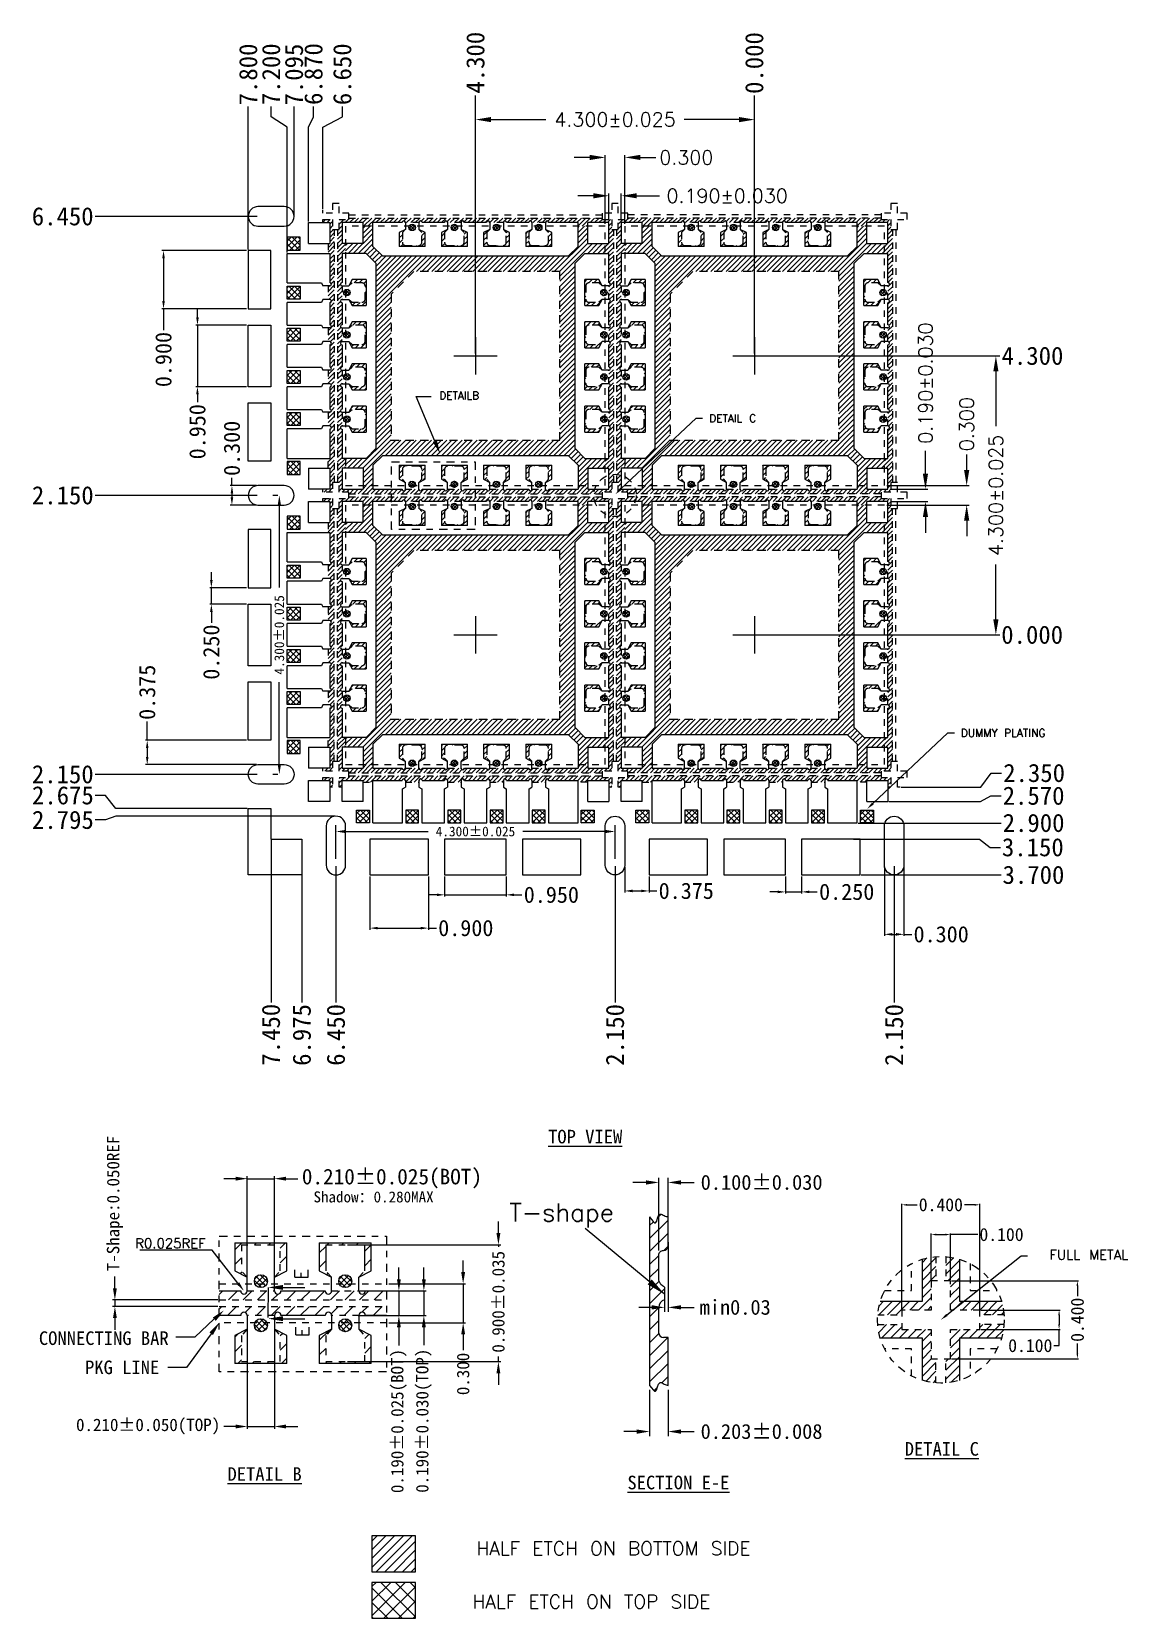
# Model space of a CAD drawing. Header units: millimetres. Extents: x -32.8 to -15.9, y -19.2 to 5.3.
import ezdxf
from ezdxf import colors
from ezdxf.entities.mleader import LeaderData, LeaderLine
from ezdxf.enums import TextEntityAlignment as Align
from ezdxf.math import Vec2, Vec3

# ---------------------------------------------------------------- set-up
doc = ezdxf.new("R2010")
doc.units = ezdxf.units.MM
for name, pattern in [('CENTER', [2, 1.25, -0.25, 0.25, -0.25]), ('DASHED', [0.75, 0.5, -0.25]), ('HIDDEN', [0.375, 0.25, -0.125])]:
    doc.linetypes.add(name, pattern=pattern)
doc.layers.get('Defpoints').update_dxf_attribs({"lineweight": 18})
for name, color, linetype, lineweight in [('1', 7, 'Continuous', 18), ('1D', 4, 'Continuous', 18), ('DIM', 4, 'Continuous', 18), ('ETCH', 4, 'Continuous', 15), ('Pkg', 2, 'DASHED', 9)]:
    doc.layers.add(name, color=color, linetype=linetype, lineweight=lineweight)
for name, color, linetype in [('HALF ETCH ON TOP SIDE', 6, 'Continuous'), ('PLATING', 3, 'Continuous'), ('中心线', 1, 'CENTER'), ('标注', 4, 'Continuous'), ('標注', 4, 'Continuous')]:
    doc.layers.add(name, color=color, linetype=linetype)
doc.styles.add('SIMPLEX', font='simplex.shx', dxfattribs={"bigfont": 'gbcbig.shx'})
doc.styles.get("Standard").update_dxf_attribs({"font": 'txt', "bigfont": 'gbcbig.shx'})
doc.styles.add('宋体', font='SimSun.ttf')
doc.dimstyles.new('ISO-25', dxfattribs={"dimtxt": 2.5, "dimasz": 2.5, "dimexe": 1.25, "dimexo": 0.625, "dimtad": 1, "dimtxsty": 'Standard', "dimcen": 2.5, "dimadec": 0, "dimazin": 0, "dimtfac": 1, "dimtmove": 0, "dimatfit": 3, "dimfxl": 1, "dimarcsym": 0})
doc.dimstyles.new('St. ZB', dxfattribs={"dimtxt": 1.25, "dimasz": 0.8, "dimexe": 0.3, "dimexo": 0.2, "dimgap": 0.3, "dimtad": 0, "dimdec": 3, "dimzin": 0, "dimdsep": 46, "dimtxsty": '宋体', "dimcen": 0.09, "dimdle": 1.6, "dimclrd": 7, "dimclre": 1, "dimclrt": 256, "dimadec": 0, "dimazin": 0, "dimtfac": 1, "dimtdec": 3, "dimtmove": 0, "dimatfit": 3, "dimfxl": 1, "dimtolj": 1, "dimtzin": 0, "dimarcsym": 0})
doc.dimstyles.get("Standard").update_dxf_attribs({"dimscale": 0.12, "dimtxt": 1, "dimasz": 1, "dimexe": 0.3, "dimexo": 0.3, "dimgap": 0.3, "dimtad": 0, "dimdec": 3, "dimzin": 0, "dimdsep": 46, "dimtxsty": 'SIMPLEX', "dimcen": 0.5, "dimdle": 2, "dimclrd": 256, "dimclre": 256, "dimclrt": 256, "dimadec": 0, "dimazin": 0, "dimtfac": 1, "dimtdec": 3, "dimtofl": 0, "dimtmove": 0, "dimatfit": 0, "dimfxl": 1, "dimtolj": 1, "dimtzin": 0, "dimarcsym": 0})
pattern_1 = [(45, (-21.57767, -4.640395), (-0.0392886, 0.0392886), [])]
pattern_2 = [(225, (-21.57767, -4.640395), (0.0392886, -0.0392886), [])]
pattern_3 = [(45, (-21.57767, -0.340395), (-0.0392886, 0.0392886), [])]
pattern_4 = [(225, (-21.57767, -0.340395), (0.0392886, -0.0392886), [])]
pattern_5 = [(45, (-25.87767, -4.640395), (-0.0392886, 0.0392886), [])]
pattern_6 = [(225, (-25.87767, -4.640395), (0.0392886, -0.0392886), [])]
pattern_7 = [(45, (-25.87767, -0.340395), (-0.0392886, 0.0392886), [])]
pattern_8 = [(225, (-25.87767, -0.340395), (0.0392886, -0.0392886), [])]
pattern_9 = [(45, (1.3, 0), (-0.04490128, 0.04490128), []), (135, (1.3, 0), (-0.04490128, -0.04490128), [])]
pattern_10 = [(45, (1.95, 0), (-0.04490128, 0.04490128), []), (135, (1.95, 0), (-0.04490128, -0.04490128), [])]
pattern_11 = [(45, (4.3, 0), (-0.04490128, 0.04490128), []), (135, (4.3, 0), (-0.04490128, -0.04490128), [])]
pattern_12 = [(45, (6.25, 0), (-0.04490128, 0.04490128), []), (135, (6.25, 0), (-0.04490128, -0.04490128), [])]
pattern_13 = [(45, (0, 4.3), (-0.04490128, 0.04490128), []), (135, (0, 4.3), (-0.04490128, -0.04490128), [])]
pattern_14 = [(45, (1.95, 4.3), (-0.04490128, 0.04490128), []), (135, (1.95, 4.3), (-0.04490128, -0.04490128), [])]

msp = doc.modelspace()

# ---------------------------------------------------------------- texts
at = {"layer": '标注', "lineweight": 5}
msp.add_text('T-shape', height=0.28, dxfattribs=at).set_placement((-25.4529, -13.0811, 0.0813))
for s, p in [('HALF ETCH ON BOTTOM SIDE', (-21.7393, -18.1206, 0.0787)), ('HALF ETCH ON TOP SIDE', (-22.3586, -18.9397))]:
    msp.add_text(s, height=0.21, dxfattribs=at).set_placement(p, align=Align.MIDDLE_RIGHT)
at = {"layer": '标注', "lineweight": 5, "insert": (-26.2265, -0.3492, -0.0787), "char_height": 0.11875, "attachment_point": 5}
msp.add_mtext('DETAILB', dxfattribs=at)
at = {"layer": '标注', "lineweight": 5, "attachment_point": 5, "style": '宋体'}
for s, insert, char_height in [('{\\LTOP VIEW}', (-24.2853, -11.7738, 0.1574), 0.21), ('Shadow：0.280MAX', (-27.5457, -12.7032), 0.17), ('CONNECTING BAR', (-31.7017, -14.8807), 0.21), ('PKG LINE', (-31.4188, -15.3302), 0.21), ('{\\LDETAIL C}', (-18.7911, -16.5871, 0.0787), 0.21), ('{\\LDETAIL B}', (-29.2243, -16.973, 0.0787), 0.21)]:
    msp.add_mtext(s, dxfattribs=dict(at, insert=insert, char_height=char_height))
at = {"layer": '标注', "color": 1, "lineweight": 5, "char_height": 0.2048, "attachment_point": 5, "rotation": 90}
for insert in [(-28.6556, -13.8921), (-28.6395, -14.7778, 0.1199)]:
    msp.add_mtext('E', dxfattribs=dict(at, insert=insert))
at = {"layer": '标注', "lineweight": 5, "insert": (-22.8492, -17.1056), "char_height": 0.21, "attachment_point": 5, "style": '宋体', "bg_fill": 2}
msp.add_mtext('{\\LSECTION E-E}', dxfattribs=at)

# ---------------------------------------------------------------- blocks, each defined once
blk = doc.blocks.new('*D14')
at = {"layer": 'Defpoints', "color": 0, "transparency": 16777216}
for p in [(1862.121, 734.681), (1862.125, 734.089), (1862.125, 730.665)]:
    blk.add_point(p, dxfattribs=at)
at = {"layer": '标注', "color": 0, "linetype": 'Continuous', "lineweight": -2, "transparency": 16777216}
for p, q in [((1862.121, 734.521), (1862.121, 734.681)), ((1862.125, 734.361), (1862.121, 734.521)), ((1862.125, 734.104), (1862.125, 734.361))]:
    blk.add_line(p, q, dxfattribs=at)
at = {"layer": '标注', "color": 0, "lineweight": 5, "transparency": 16777216, "insert": (1862.121, 735.179), "char_height": 0.28, "attachment_point": 5, "rotation": 90, "style": '宋体'}
blk.add_mtext('0.000', dxfattribs=at)
blk = doc.blocks.new('*D15')
at = {"layer": 'Defpoints', "color": 0, "transparency": 16777216}
for p in [(1862.125, 726.365), (1862.125, 726.365), (1865.903, 726.365)]:
    blk.add_point(p, dxfattribs=at)
at = {"layer": '标注', "color": 0, "linetype": 'Continuous', "lineweight": -2, "transparency": 16777216}
blk.add_line((1862.14, 726.365), (1865.903, 726.365), dxfattribs=at)
at = {"layer": '标注', "color": 0, "lineweight": 5, "transparency": 16777216, "insert": (1866.401, 726.365), "char_height": 0.28, "attachment_point": 5, "style": '宋体'}
blk.add_mtext('0.000', dxfattribs=at)
blk = doc.blocks.new('*D16')
at = {"layer": 'Defpoints', "color": 0, "transparency": 16777216}
for p in [(1864.18, 728.61), (1864.18, 728.42), (1864.757, 728.42)]:
    blk.add_point(p, dxfattribs=at)
at = {"layer": '标注', "color": 4, "lineweight": -2, "transparency": 16777216}
for p, q in [((1864.757, 728.85), (1864.757, 729.201)), ((1864.216, 728.61), (1864.793, 728.61)), ((1864.216, 728.42), (1864.793, 728.42)), ((1864.757, 728.18), (1864.757, 727.94))]:
    blk.add_line(p, q, dxfattribs=at)
at = {"layer": '标注', "color": 4, "transparency": 16777216}
for points in [[(1864.717, 728.85), (1864.797, 728.85), (1864.757, 728.61)], [(1864.717, 728.18), (1864.797, 728.18), (1864.757, 728.42)]]:
    blk.add_solid(points, dxfattribs=at)
at = {"layer": '标注', "color": 4, "lineweight": 5, "transparency": 16777216, "insert": (1864.757, 730.245), "char_height": 0.216, "attachment_point": 5, "rotation": 90, "style": 'SIMPLEX'}
blk.add_mtext('\\A1;0.190±0.030', dxfattribs=at)
blk = doc.blocks.new('*D17')
at = {"layer": 'Defpoints', "color": 0, "transparency": 16777216}
for p in [(1862.125, 730.665), (1865.842, 730.665), (1862.125, 726.365)]:
    blk.add_point(p, dxfattribs=at)
at = {"layer": '标注', "lineweight": -2, "transparency": 16777216}
for p, q in [((1862.161, 730.665), (1865.878, 730.665)), ((1865.842, 730.425), (1865.842, 729.58)), ((1865.842, 726.605), (1865.842, 727.451)), ((1862.161, 726.365), (1865.878, 726.365))]:
    blk.add_line(p, q, dxfattribs=at)
at = {"layer": '标注', "transparency": 16777216}
for points in [[(1865.802, 730.425), (1865.882, 730.425), (1865.842, 730.665)], [(1865.802, 726.605), (1865.882, 726.605), (1865.842, 726.365)]]:
    blk.add_solid(points, dxfattribs=at)
at = {"layer": '标注', "lineweight": 5, "transparency": 16777216, "insert": (1865.842, 728.515), "char_height": 0.216, "attachment_point": 5, "rotation": 90, "style": 'SIMPLEX'}
blk.add_mtext('\\A1;4.300±0.025', dxfattribs=at)
blk = doc.blocks.new('*D18')
at = {"layer": 'Defpoints', "color": 0, "transparency": 16777216}
for p in [(1860.07, 733.133), (1859.88, 732.72), (1860.07, 732.72)]:
    blk.add_point(p, dxfattribs=at)
at = {"layer": '标注', "color": 4, "lineweight": -2, "transparency": 16777216}
for p, q in [((1859.88, 732.756), (1859.88, 733.169)), ((1860.07, 732.756), (1860.07, 733.169)), ((1859.64, 733.133), (1859.4, 733.133)), ((1860.31, 733.133), (1860.658, 733.133))]:
    blk.add_line(p, q, dxfattribs=at)
at = {"layer": '标注', "color": 4, "transparency": 16777216}
for points in [[(1859.64, 733.173), (1859.64, 733.093), (1859.88, 733.133)], [(1860.31, 733.173), (1860.31, 733.093), (1860.07, 733.133)]]:
    blk.add_solid(points, dxfattribs=at)
at = {"layer": '标注', "color": 4, "lineweight": 5, "transparency": 16777216, "insert": (1861.702, 733.133), "char_height": 0.216, "attachment_point": 5, "style": 'SIMPLEX'}
blk.add_mtext('\\A1;{\\C4;0.190±0.030}', dxfattribs=at)
blk = doc.blocks.new('*D19')
at = {"layer": 'Defpoints', "color": 0, "transparency": 16777216}
for p in [(1860.125, 733.724), (1859.825, 732.665), (1860.125, 732.665)]:
    blk.add_point(p, dxfattribs=at)
at = {"layer": '标注', "lineweight": -2, "transparency": 16777216}
for p, q in [((1859.585, 733.724), (1859.345, 733.724)), ((1859.825, 732.701), (1859.825, 733.76)), ((1860.125, 732.701), (1860.125, 733.76)), ((1860.365, 733.724), (1860.605, 733.724))]:
    blk.add_line(p, q, dxfattribs=at)
at = {"layer": '标注', "transparency": 16777216}
for points in [[(1859.585, 733.764), (1859.585, 733.684), (1859.825, 733.724)], [(1860.365, 733.764), (1860.365, 733.684), (1860.125, 733.724)]]:
    blk.add_solid(points, dxfattribs=at)
at = {"layer": '标注', "lineweight": 5, "transparency": 16777216, "insert": (1861.073, 733.724), "char_height": 0.216, "attachment_point": 5, "style": 'SIMPLEX'}
blk.add_mtext('\\A1;0.300', dxfattribs=at)
blk = doc.blocks.new('*D20')
at = {"layer": 'Defpoints', "color": 0, "transparency": 16777216}
for p in [(1862.125, 734.307), (1857.825, 730.665), (1862.125, 730.665)]:
    blk.add_point(p, dxfattribs=at)
at = {"layer": '标注', "lineweight": -2, "transparency": 16777216}
for p, q in [((1857.825, 730.701), (1857.825, 734.343)), ((1858.065, 734.307), (1858.91, 734.307)), ((1861.885, 734.307), (1861.039, 734.307)), ((1862.125, 730.701), (1862.125, 734.343))]:
    blk.add_line(p, q, dxfattribs=at)
at = {"layer": '标注', "transparency": 16777216}
for points in [[(1858.065, 734.347), (1858.065, 734.267), (1857.825, 734.307)], [(1861.885, 734.347), (1861.885, 734.267), (1862.125, 734.307)]]:
    blk.add_solid(points, dxfattribs=at)
at = {"layer": '标注', "lineweight": 5, "transparency": 16777216, "insert": (1859.975, 734.307), "char_height": 0.216, "attachment_point": 5, "style": 'SIMPLEX'}
blk.add_mtext('\\A1;4.300±0.025', dxfattribs=at)
blk = doc.blocks.new('*D0')
at = {"layer": 'Defpoints', "color": 0, "transparency": 16777216}
for p in [(1864.125, 728.665), (1864.125, 728.365), (1865.392, 728.365)]:
    blk.add_point(p, dxfattribs=at)
at = {"layer": '标注', "color": 4, "lineweight": -2, "transparency": 16777216}
for p, q in [((1865.392, 728.905), (1865.392, 729.145)), ((1864.161, 728.665), (1865.428, 728.665)), ((1864.161, 728.365), (1865.428, 728.365)), ((1865.392, 728.125), (1865.392, 727.885))]:
    blk.add_line(p, q, dxfattribs=at)
at = {"layer": '标注', "color": 4, "transparency": 16777216}
for points in [[(1865.352, 728.905), (1865.432, 728.905), (1865.392, 728.665)], [(1865.352, 728.125), (1865.432, 728.125), (1865.392, 728.365)]]:
    blk.add_solid(points, dxfattribs=at)
at = {"layer": '标注', "color": 4, "lineweight": 5, "transparency": 16777216, "insert": (1865.392, 729.613), "char_height": 0.216, "attachment_point": 5, "rotation": 90, "style": 'SIMPLEX'}
blk.add_mtext('\\A1;0.300', dxfattribs=at)
blk = doc.blocks.new('*D1')
at = {"layer": 'Defpoints', "color": 0, "transparency": 16777216}
for p in [(1862.125, 726.365), (1865.931, 724.235), (1864.37, 724.015)]:
    blk.add_point(p, dxfattribs=at)
at = {"layer": '标注', "color": 0, "linetype": 'Continuous', "lineweight": -2, "transparency": 16777216}
for p, q in [((1865.611, 724.015), (1865.771, 724.235)), ((1865.771, 724.235), (1865.931, 724.235)), ((1864.385, 724.015), (1865.611, 724.015))]:
    blk.add_line(p, q, dxfattribs=at)
at = {"layer": '标注', "color": 0, "lineweight": 5, "transparency": 16777216, "insert": (1866.431, 724.235), "char_height": 0.28, "attachment_point": 5, "style": '宋体'}
blk.add_mtext('2.350', dxfattribs=at)
blk = doc.blocks.new('*D21')
at = {"layer": 'Defpoints', "color": 0, "transparency": 16777216}
for p in [(1862.125, 726.365), (1864.275, 722.815), (1864.275, 720.697)]:
    blk.add_point(p, dxfattribs=at)
at = {"layer": '标注', "color": 0, "linetype": 'Continuous', "lineweight": -2, "transparency": 16777216}
blk.add_line((1864.275, 722.8), (1864.275, 720.697), dxfattribs=at)
at = {"layer": '标注', "color": 0, "lineweight": 5, "transparency": 16777216, "insert": (1864.275, 720.199), "char_height": 0.28, "attachment_point": 5, "rotation": 90, "style": '宋体'}
blk.add_mtext('2.150', dxfattribs=at)
blk = doc.blocks.new('*D2')
at = {"layer": 'Defpoints', "color": 0, "transparency": 16777216}
for p in [(1855.774, 734.508), (1855.475, 732.91), (1862.125, 726.365)]:
    blk.add_point(p, dxfattribs=at)
at = {"layer": '标注', "color": 0, "linetype": 'Continuous', "lineweight": -2, "transparency": 16777216}
for p, q in [((1855.774, 734.348), (1855.774, 734.508)), ((1855.475, 734.188), (1855.774, 734.348)), ((1855.475, 732.925), (1855.475, 734.188))]:
    blk.add_line(p, q, dxfattribs=at)
at = {"layer": '标注', "color": 0, "lineweight": 5, "transparency": 16777216, "insert": (1855.774, 735.006), "char_height": 0.28, "attachment_point": 5, "rotation": 90, "style": '宋体'}
blk.add_mtext('6.650', dxfattribs=at)
blk = doc.blocks.new('*D3')
at = {"layer": 'Defpoints', "color": 0, "transparency": 16777216}
for p in [(1862.125, 726.365), (1865.923, 723.884), (1864.18, 723.795)]:
    blk.add_point(p, dxfattribs=at)
at = {"layer": '标注', "color": 0, "linetype": 'Continuous', "lineweight": -2, "transparency": 16777216}
for p, q in [((1865.603, 723.795), (1865.763, 723.884)), ((1865.763, 723.884), (1865.923, 723.884)), ((1864.195, 723.795), (1865.603, 723.795))]:
    blk.add_line(p, q, dxfattribs=at)
at = {"layer": '标注', "color": 0, "lineweight": 5, "transparency": 16777216, "insert": (1866.423, 723.884), "char_height": 0.28, "attachment_point": 5, "style": '宋体'}
blk.add_mtext('2.570', dxfattribs=at)
blk = doc.blocks.new('*D4')
at = {"layer": 'Defpoints', "color": 0, "transparency": 16777216}
for p in [(1862.125, 726.365), (1863.705, 723.465), (1865.923, 723.465)]:
    blk.add_point(p, dxfattribs=at)
at = {"layer": '标注', "color": 0, "linetype": 'Continuous', "lineweight": -2, "transparency": 16777216}
blk.add_line((1863.72, 723.465), (1865.923, 723.465), dxfattribs=at)
at = {"layer": '标注', "color": 0, "lineweight": 5, "transparency": 16777216, "insert": (1866.423, 723.465), "char_height": 0.28, "attachment_point": 5, "style": '宋体'}
blk.add_mtext('2.900', dxfattribs=at)
blk = doc.blocks.new('*D22')
at = {"layer": 'Defpoints', "color": 0, "transparency": 16777216}
for p in [(1862.25, 726.365), (1863.631, 723.215), (1865.912, 723.09)]:
    blk.add_point(p, dxfattribs=at)
at = {"layer": '标注', "color": 0, "linetype": 'Continuous', "lineweight": -2, "transparency": 16777216}
for p, q in [((1863.646, 723.215), (1865.592, 723.215)), ((1865.592, 723.215), (1865.752, 723.09)), ((1865.752, 723.09), (1865.912, 723.09))]:
    blk.add_line(p, q, dxfattribs=at)
at = {"layer": '标注', "color": 0, "lineweight": 5, "transparency": 16777216, "insert": (1866.411, 723.09), "char_height": 0.28, "attachment_point": 5, "style": '宋体'}
blk.add_mtext('3.150', dxfattribs=at)
blk = doc.blocks.new('*D23')
at = {"layer": 'Defpoints', "color": 0, "transparency": 16777216}
for p in [(1862.125, 726.365), (1863.75, 722.665), (1865.923, 722.665)]:
    blk.add_point(p, dxfattribs=at)
at = {"layer": '标注', "color": 0, "linetype": 'Continuous', "lineweight": -2, "transparency": 16777216}
blk.add_line((1863.765, 722.665), (1865.923, 722.665), dxfattribs=at)
at = {"layer": '标注', "color": 0, "lineweight": 5, "transparency": 16777216, "insert": (1866.421, 722.665), "char_height": 0.28, "attachment_point": 5, "style": '宋体'}
blk.add_mtext('3.700', dxfattribs=at)
blk = doc.blocks.new('*D24')
at = {"layer": 'Defpoints', "color": 0, "transparency": 16777216}
for p in [(1862.125, 726.365), (1859.975, 722.815), (1859.975, 720.697)]:
    blk.add_point(p, dxfattribs=at)
at = {"layer": '标注', "color": 0, "linetype": 'Continuous', "lineweight": -2, "transparency": 16777216}
blk.add_line((1859.975, 722.8), (1859.975, 720.697), dxfattribs=at)
at = {"layer": '标注', "color": 0, "lineweight": 5, "transparency": 16777216, "insert": (1859.975, 720.199), "char_height": 0.28, "attachment_point": 5, "rotation": 90, "style": '宋体'}
blk.add_mtext('2.150', dxfattribs=at)
blk = doc.blocks.new('*D25')
at = {"layer": 'Defpoints', "color": 0, "transparency": 16777216}
for p in [(1862.125, 726.365), (1855.675, 722.815), (1855.675, 720.697)]:
    blk.add_point(p, dxfattribs=at)
at = {"layer": '标注', "color": 0, "linetype": 'Continuous', "lineweight": -2, "transparency": 16777216}
blk.add_line((1855.675, 722.8), (1855.675, 720.697), dxfattribs=at)
at = {"layer": '标注', "color": 0, "lineweight": 5, "transparency": 16777216, "insert": (1855.675, 720.199), "char_height": 0.28, "attachment_point": 5, "rotation": 90, "style": '宋体'}
blk.add_mtext('6.450', dxfattribs=at)
blk = doc.blocks.new('*D26')
at = {"layer": 'Defpoints', "color": 0, "transparency": 16777216}
for p in [(1862.125, 726.365), (1851.965, 723.512), (1855.675, 723.57)]:
    blk.add_point(p, dxfattribs=at)
at = {"layer": '标注', "color": 0, "linetype": 'Continuous', "lineweight": -2, "transparency": 16777216}
for p, q in [((1852.125, 723.512), (1851.965, 723.512)), ((1852.285, 723.57), (1852.125, 723.512)), ((1855.66, 723.57), (1852.285, 723.57))]:
    blk.add_line(p, q, dxfattribs=at)
at = {"layer": '标注', "color": 0, "lineweight": 5, "transparency": 16777216, "insert": (1851.469, 723.512), "char_height": 0.28, "attachment_point": 5, "style": '宋体'}
blk.add_mtext('2.795', dxfattribs=at)
blk = doc.blocks.new('*D27')
at = {"layer": 'Defpoints', "color": 0, "transparency": 16777216}
for p in [(1862.125, 726.365), (1851.965, 723.89), (1854.325, 723.69)]:
    blk.add_point(p, dxfattribs=at)
at = {"layer": '标注', "color": 0, "linetype": 'Continuous', "lineweight": -2, "transparency": 16777216}
for p, q in [((1852.125, 723.89), (1851.965, 723.89)), ((1852.285, 723.69), (1852.125, 723.89)), ((1854.31, 723.69), (1852.285, 723.69))]:
    blk.add_line(p, q, dxfattribs=at)
at = {"layer": '标注', "color": 0, "lineweight": 5, "transparency": 16777216, "insert": (1851.469, 723.89), "char_height": 0.28, "attachment_point": 5, "style": '宋体'}
blk.add_mtext('2.675', dxfattribs=at)
blk = doc.blocks.new('*D28')
at = {"layer": 'Defpoints', "color": 0, "transparency": 16777216}
for p in [(1862.125, 726.365), (1851.965, 724.215), (1854.475, 724.215)]:
    blk.add_point(p, dxfattribs=at)
at = {"layer": '标注', "color": 0, "linetype": 'Continuous', "lineweight": -2, "transparency": 16777216}
blk.add_line((1854.46, 724.215), (1851.965, 724.215), dxfattribs=at)
at = {"layer": '标注', "color": 0, "lineweight": 5, "transparency": 16777216, "insert": (1851.467, 724.215), "char_height": 0.28, "attachment_point": 5, "style": '宋体'}
blk.add_mtext('2.150', dxfattribs=at)
blk = doc.blocks.new('*D29')
at = {"layer": 'Defpoints', "color": 0, "transparency": 16777216}
for p in [(1851.965, 728.515), (1854.475, 728.515), (1862.125, 726.365)]:
    blk.add_point(p, dxfattribs=at)
at = {"layer": '标注', "color": 0, "linetype": 'Continuous', "lineweight": -2, "transparency": 16777216}
blk.add_line((1854.46, 728.515), (1851.965, 728.515), dxfattribs=at)
at = {"layer": '标注', "color": 0, "lineweight": 5, "transparency": 16777216, "insert": (1851.467, 728.515), "char_height": 0.28, "attachment_point": 5, "style": '宋体'}
blk.add_mtext('2.150', dxfattribs=at)
blk = doc.blocks.new('*D30')
at = {"layer": 'Defpoints', "color": 0, "transparency": 16777216}
for p in [(1851.965, 732.815), (1854.475, 732.815), (1862.125, 726.365)]:
    blk.add_point(p, dxfattribs=at)
at = {"layer": '标注', "color": 0, "linetype": 'Continuous', "lineweight": -2, "transparency": 16777216}
blk.add_line((1854.46, 732.815), (1851.965, 732.815), dxfattribs=at)
at = {"layer": '标注', "color": 0, "lineweight": 5, "transparency": 16777216, "insert": (1851.466, 732.815), "char_height": 0.28, "attachment_point": 5, "style": '宋体'}
blk.add_mtext('6.450', dxfattribs=at)
blk = doc.blocks.new('*D5')
at = {"layer": 'Defpoints', "color": 0, "transparency": 16777216}
for p in [(1855.33, 734.508), (1855.255, 732.72), (1862.125, 726.365)]:
    blk.add_point(p, dxfattribs=at)
at = {"layer": '标注', "color": 0, "linetype": 'Continuous', "lineweight": -2, "transparency": 16777216}
for p, q in [((1855.33, 734.348), (1855.33, 734.508)), ((1855.255, 734.188), (1855.33, 734.348)), ((1855.255, 732.735), (1855.255, 734.188))]:
    blk.add_line(p, q, dxfattribs=at)
at = {"layer": '标注', "color": 0, "lineweight": 5, "transparency": 16777216, "insert": (1855.33, 735.009), "char_height": 0.28, "attachment_point": 5, "rotation": 90, "style": '宋体'}
blk.add_mtext('6.870', dxfattribs=at)
blk = doc.blocks.new('*D6')
at = {"layer": 'Defpoints', "color": 0, "transparency": 16777216}
for p in [(1854.678, 734.508), (1854.925, 732.245), (1862.125, 726.365)]:
    blk.add_point(p, dxfattribs=at)
at = {"layer": '标注', "color": 0, "linetype": 'Continuous', "lineweight": -2, "transparency": 16777216}
for p, q in [((1854.678, 734.348), (1854.678, 734.508)), ((1854.925, 734.188), (1854.678, 734.348)), ((1854.925, 732.26), (1854.925, 734.188))]:
    blk.add_line(p, q, dxfattribs=at)
at = {"layer": '标注', "color": 0, "lineweight": 5, "transparency": 16777216, "insert": (1854.678, 735.006), "char_height": 0.28, "attachment_point": 5, "rotation": 90, "style": '宋体'}
blk.add_mtext('7.200', dxfattribs=at)
blk = doc.blocks.new('*D31')
at = {"layer": 'Defpoints', "color": 0, "transparency": 16777216}
for p in [(1855.03, 734.508), (1855.03, 732.815), (1862.125, 726.365)]:
    blk.add_point(p, dxfattribs=at)
at = {"layer": '标注', "color": 0, "linetype": 'Continuous', "lineweight": -2, "transparency": 16777216}
blk.add_line((1855.03, 732.83), (1855.03, 734.508), dxfattribs=at)
at = {"layer": '标注', "color": 0, "lineweight": 5, "transparency": 16777216, "insert": (1855.03, 735.001), "char_height": 0.28, "attachment_point": 5, "rotation": 90, "style": '宋体'}
blk.add_mtext('7.095', dxfattribs=at)
blk = doc.blocks.new('*D32')
at = {"layer": 'Defpoints', "color": 0, "transparency": 16777216}
for p in [(1854.325, 734.508), (1854.325, 732.29), (1862.125, 726.365)]:
    blk.add_point(p, dxfattribs=at)
at = {"layer": '标注', "color": 0, "linetype": 'Continuous', "lineweight": -2, "transparency": 16777216}
blk.add_line((1854.325, 732.305), (1854.325, 734.508), dxfattribs=at)
at = {"layer": '标注', "color": 0, "lineweight": 5, "transparency": 16777216, "insert": (1854.325, 735.003), "char_height": 0.28, "attachment_point": 5, "rotation": 90, "style": '宋体'}
blk.add_mtext('7.800', dxfattribs=at)
blk = doc.blocks.new('*D33')
at = {"layer": 'Defpoints', "color": 0, "transparency": 16777216}
for p in [(1864.125, 722.815), (1864.425, 722.815), (1864.425, 721.749)]:
    blk.add_point(p, dxfattribs=at)
at = {"layer": '标注', "color": 4, "lineweight": -2, "ltscale": 0.1, "transparency": 16777216}
for p, q in [((1864.125, 722.79), (1864.125, 721.724)), ((1864.425, 722.79), (1864.425, 721.724)), ((1864.245, 721.749), (1864.305, 721.749)), ((1864.425, 721.749), (1864.545, 721.749))]:
    blk.add_line(p, q, dxfattribs=at)
at = {"layer": '标注', "color": 4, "transparency": 16777216}
for points in [[(1864.245, 721.769), (1864.245, 721.729), (1864.125, 721.749)], [(1864.305, 721.729), (1864.305, 721.769), (1864.425, 721.749)]]:
    blk.add_solid(points, dxfattribs=at)
at = {"layer": '标注', "lineweight": 5, "transparency": 16777216, "insert": (1864.999, 721.749), "char_height": 0.25, "attachment_point": 5, "style": '宋体'}
blk.add_mtext('\\A1;0.300', dxfattribs=at)
blk = doc.blocks.new('*D34')
at = {"layer": 'Defpoints', "color": 0, "transparency": 16777216}
for p in [(1856.2, 722.665), (1857.1, 722.665), (1857.1, 721.845)]:
    blk.add_point(p, dxfattribs=at)
at = {"layer": '标注', "color": 4, "lineweight": -2, "ltscale": 0.1, "transparency": 16777216}
for p, q in [((1856.2, 722.64), (1856.2, 721.82)), ((1857.1, 722.64), (1857.1, 721.82)), ((1856.32, 721.845), (1856.98, 721.845)), ((1857.1, 721.845), (1857.222, 721.845))]:
    blk.add_line(p, q, dxfattribs=at)
at = {"layer": '标注', "color": 4, "transparency": 16777216}
for points in [[(1856.32, 721.865), (1856.32, 721.825), (1856.2, 721.845)], [(1856.98, 721.825), (1856.98, 721.865), (1857.1, 721.845)]]:
    blk.add_solid(points, dxfattribs=at)
at = {"layer": '标注', "lineweight": 5, "transparency": 16777216, "insert": (1857.676, 721.845), "char_height": 0.25, "attachment_point": 5, "style": '宋体'}
blk.add_mtext('\\A1;0.900', dxfattribs=at)
blk = doc.blocks.new('*D35')
at = {"layer": 'Defpoints', "color": 0, "transparency": 16777216}
for p in [(1857.35, 722.665), (1858.3, 722.665), (1858.3, 722.358)]:
    blk.add_point(p, dxfattribs=at)
at = {"layer": '标注', "color": 4, "lineweight": -2, "ltscale": 0.1, "transparency": 16777216}
for p, q in [((1857.35, 722.64), (1857.35, 722.333)), ((1858.3, 722.64), (1858.3, 722.333)), ((1857.23, 722.358), (1857.11, 722.358)), ((1857.35, 722.358), (1858.3, 722.358)), ((1858.42, 722.358), (1858.54, 722.358))]:
    blk.add_line(p, q, dxfattribs=at)
at = {"layer": '标注', "color": 4, "transparency": 16777216}
for points in [[(1857.23, 722.338), (1857.23, 722.378), (1857.35, 722.358)], [(1858.42, 722.378), (1858.42, 722.338), (1858.3, 722.358)]]:
    blk.add_solid(points, dxfattribs=at)
at = {"layer": '标注', "lineweight": 5, "transparency": 16777216, "insert": (1858.994, 722.358), "char_height": 0.25, "attachment_point": 5, "style": '宋体'}
blk.add_mtext('\\A1;0.950', dxfattribs=at)
blk = doc.blocks.new('*D36')
at = {"layer": 'Defpoints', "color": 0, "transparency": 16777216}
for p in [(1860.125, 722.815), (1860.5, 722.665), (1860.5, 722.418)]:
    blk.add_point(p, dxfattribs=at)
at = {"layer": '标注', "color": 4, "lineweight": -2, "ltscale": 0.1, "transparency": 16777216}
for p, q in [((1860.125, 722.79), (1860.125, 722.393)), ((1860.5, 722.64), (1860.5, 722.393)), ((1860.245, 722.418), (1860.38, 722.418)), ((1860.5, 722.418), (1860.62, 722.418))]:
    blk.add_line(p, q, dxfattribs=at)
at = {"layer": '标注', "color": 4, "transparency": 16777216}
for points in [[(1860.245, 722.438), (1860.245, 722.398), (1860.125, 722.418)], [(1860.38, 722.398), (1860.38, 722.438), (1860.5, 722.418)]]:
    blk.add_solid(points, dxfattribs=at)
at = {"layer": '标注', "lineweight": 5, "transparency": 16777216, "insert": (1861.072, 722.418), "char_height": 0.25, "attachment_point": 5, "style": '宋体'}
blk.add_mtext('\\A1;0.375', dxfattribs=at)
blk = doc.blocks.new('*D37')
at = {"layer": 'Defpoints', "color": 0, "transparency": 16777216}
for p in [(1862.6, 722.665), (1862.85, 722.665), (1862.85, 722.403)]:
    blk.add_point(p, dxfattribs=at)
at = {"layer": '标注', "color": 4, "lineweight": -2, "ltscale": 0.1, "transparency": 16777216}
for p, q in [((1862.6, 722.64), (1862.6, 722.378)), ((1862.85, 722.64), (1862.85, 722.378)), ((1862.48, 722.403), (1862.36, 722.403)), ((1862.6, 722.403), (1862.85, 722.403)), ((1862.97, 722.403), (1863.09, 722.403))]:
    blk.add_line(p, q, dxfattribs=at)
at = {"layer": '标注', "color": 4, "transparency": 16777216}
for points in [[(1862.48, 722.383), (1862.48, 722.423), (1862.6, 722.403)], [(1862.97, 722.423), (1862.97, 722.383), (1862.85, 722.403)]]:
    blk.add_solid(points, dxfattribs=at)
at = {"layer": '标注', "lineweight": 5, "transparency": 16777216, "insert": (1863.544, 722.403), "char_height": 0.25, "attachment_point": 5, "style": '宋体'}
blk.add_mtext('\\A1;0.250', dxfattribs=at)
blk = doc.blocks.new('*D7')
at = {"layer": 'Defpoints', "color": 0, "ltscale": 0.1, "transparency": 16777216}
for p in [(1859.975, 723.334), (1855.675, 722.815), (1859.975, 722.815)]:
    blk.add_point(p, dxfattribs=at)
at = {"layer": '标注', "color": 4, "linetype": 'Continuous', "lineweight": -2, "ltscale": 0.1, "transparency": 16777216}
for p, q in [((1855.675, 722.915), (1855.675, 723.434)), ((1859.975, 722.915), (1859.975, 723.434)), ((1855.825, 723.334), (1857.095, 723.334)), ((1859.825, 723.334), (1858.554, 723.334))]:
    blk.add_line(p, q, dxfattribs=at)
at = {"layer": '标注', "color": 4, "ltscale": 0.1, "transparency": 16777216}
for points in [[(1855.825, 723.359), (1855.825, 723.309), (1855.675, 723.334)], [(1859.825, 723.359), (1859.825, 723.309), (1859.975, 723.334)]]:
    blk.add_solid(points, dxfattribs=at)
at = {"layer": '标注', "lineweight": 5, "ltscale": 0.1, "transparency": 16777216, "insert": (1857.825, 723.334), "char_height": 0.15, "attachment_point": 5, "style": '宋体'}
blk.add_mtext('\\A1;4.300%%P0.025', dxfattribs=at)
blk = doc.blocks.new('*D8')
at = {"layer": 'Defpoints', "color": 0, "transparency": 16777216}
for p in [(1854.325, 732.29), (1853.019, 731.39), (1854.325, 731.39)]:
    blk.add_point(p, dxfattribs=at)
at = {"layer": '标注', "color": 4, "lineweight": -2, "ltscale": 0.1, "transparency": 16777216}
for p, q in [((1854.3, 732.29), (1852.994, 732.29)), ((1853.019, 732.17), (1853.019, 731.51)), ((1854.3, 731.39), (1852.994, 731.39)), ((1853.019, 731.39), (1853.019, 731.064))]:
    blk.add_line(p, q, dxfattribs=at)
at = {"layer": '标注', "color": 4, "transparency": 16777216}
for points in [[(1853.039, 732.17), (1852.999, 732.17), (1853.019, 732.29)], [(1852.999, 731.51), (1853.039, 731.51), (1853.019, 731.39)]]:
    blk.add_solid(points, dxfattribs=at)
at = {"layer": '标注', "lineweight": 5, "transparency": 16777216, "insert": (1853.019, 730.609), "char_height": 0.25, "attachment_point": 5, "rotation": 90, "style": '宋体'}
blk.add_mtext('\\A1;0.900', dxfattribs=at)
blk = doc.blocks.new('*D38')
at = {"layer": 'Defpoints', "color": 0, "transparency": 16777216}
for p in [(1854.325, 731.14), (1853.542, 730.19), (1854.325, 730.19)]:
    blk.add_point(p, dxfattribs=at)
at = {"layer": '标注', "color": 4, "lineweight": -2, "ltscale": 0.1, "transparency": 16777216}
for p, q in [((1853.542, 731.26), (1853.542, 731.38)), ((1854.3, 731.14), (1853.517, 731.14)), ((1853.542, 731.14), (1853.542, 730.19)), ((1854.3, 730.19), (1853.517, 730.19)), ((1853.542, 730.07), (1853.542, 729.95))]:
    blk.add_line(p, q, dxfattribs=at)
at = {"layer": '标注', "color": 4, "transparency": 16777216}
for points in [[(1853.522, 731.26), (1853.562, 731.26), (1853.542, 731.14)], [(1853.562, 730.07), (1853.522, 730.07), (1853.542, 730.19)]]:
    blk.add_solid(points, dxfattribs=at)
at = {"layer": '标注', "lineweight": 5, "transparency": 16777216, "insert": (1853.542, 729.496), "char_height": 0.25, "attachment_point": 5, "rotation": 90, "style": '宋体'}
blk.add_mtext('\\A1;0.950', dxfattribs=at)
blk = doc.blocks.new('*D39')
at = {"layer": 'Defpoints', "color": 0, "transparency": 16777216}
for p in [(1854.475, 728.665), (1854.073, 728.365), (1854.475, 728.365)]:
    blk.add_point(p, dxfattribs=at)
at = {"layer": '标注', "color": 4, "lineweight": -2, "ltscale": 0.1, "transparency": 16777216}
for p, q in [((1854.073, 728.665), (1854.073, 728.785)), ((1854.45, 728.665), (1854.048, 728.665)), ((1854.073, 728.545), (1854.073, 728.485)), ((1854.45, 728.365), (1854.048, 728.365))]:
    blk.add_line(p, q, dxfattribs=at)
at = {"layer": '标注', "color": 4, "transparency": 16777216}
for points in [[(1854.093, 728.545), (1854.053, 728.545), (1854.073, 728.665)], [(1854.053, 728.485), (1854.093, 728.485), (1854.073, 728.365)]]:
    blk.add_solid(points, dxfattribs=at)
at = {"layer": '标注', "lineweight": 5, "transparency": 16777216, "insert": (1854.073, 729.24), "char_height": 0.25, "attachment_point": 5, "rotation": 90, "style": '宋体'}
blk.add_mtext('\\A1;0.300', dxfattribs=at)
blk = doc.blocks.new('*D40')
at = {"layer": 'Defpoints', "color": 0, "transparency": 16777216}
for p in [(1853.756, 727.09), (1854.325, 727.09), (1854.325, 726.84)]:
    blk.add_point(p, dxfattribs=at)
at = {"layer": '标注', "color": 4, "lineweight": -2, "ltscale": 0.1, "transparency": 16777216}
for p, q in [((1853.756, 727.21), (1853.756, 727.33)), ((1854.3, 727.09), (1853.731, 727.09)), ((1853.756, 726.84), (1853.756, 727.09)), ((1854.3, 726.84), (1853.731, 726.84)), ((1853.756, 726.72), (1853.756, 726.553))]:
    blk.add_line(p, q, dxfattribs=at)
at = {"layer": '标注', "color": 4, "transparency": 16777216}
for points in [[(1853.736, 727.21), (1853.776, 727.21), (1853.756, 727.09)], [(1853.776, 726.72), (1853.736, 726.72), (1853.756, 726.84)]]:
    blk.add_solid(points, dxfattribs=at)
at = {"layer": '标注', "lineweight": 5, "transparency": 16777216, "insert": (1853.756, 726.099), "char_height": 0.25, "attachment_point": 5, "rotation": 90, "style": '宋体'}
blk.add_mtext('\\A1;0.250', dxfattribs=at)
blk = doc.blocks.new('*D41')
at = {"layer": 'Defpoints', "color": 0, "transparency": 16777216}
for p in [(1854.325, 724.74), (1852.768, 724.365), (1854.475, 724.365)]:
    blk.add_point(p, dxfattribs=at)
at = {"layer": '标注', "color": 4, "lineweight": -2, "ltscale": 0.1, "transparency": 16777216}
for p, q in [((1852.768, 724.74), (1852.768, 725.028)), ((1854.3, 724.74), (1852.743, 724.74)), ((1852.768, 724.62), (1852.768, 724.485)), ((1854.45, 724.365), (1852.743, 724.365))]:
    blk.add_line(p, q, dxfattribs=at)
at = {"layer": '标注', "color": 4, "transparency": 16777216}
for points in [[(1852.788, 724.62), (1852.748, 724.62), (1852.768, 724.74)], [(1852.748, 724.485), (1852.788, 724.485), (1852.768, 724.365)]]:
    blk.add_solid(points, dxfattribs=at)
at = {"layer": '标注', "lineweight": 5, "transparency": 16777216, "insert": (1852.768, 725.48), "char_height": 0.25, "attachment_point": 5, "rotation": 90, "style": '宋体'}
blk.add_mtext('\\A1;0.375', dxfattribs=at)
blk = doc.blocks.new('*D42')
at = {"layer": 'Defpoints', "color": 0, "ltscale": 0.1, "transparency": 16777216}
for p in [(1854.88, 728.515), (1854.803, 724.215), (1854.88, 724.215)]:
    blk.add_point(p, dxfattribs=at)
at = {"layer": '标注', "color": 4, "linetype": 'Continuous', "lineweight": -2, "ltscale": 0.1, "transparency": 16777216}
for p, q in [((1854.78, 728.515), (1854.703, 728.515)), ((1854.803, 728.365), (1854.803, 727.095)), ((1854.803, 724.365), (1854.803, 725.636)), ((1854.78, 724.215), (1854.703, 724.215))]:
    blk.add_line(p, q, dxfattribs=at)
at = {"layer": '标注', "color": 4, "ltscale": 0.1, "transparency": 16777216}
for points in [[(1854.778, 728.365), (1854.828, 728.365), (1854.803, 728.515)], [(1854.778, 724.365), (1854.828, 724.365), (1854.803, 724.215)]]:
    blk.add_solid(points, dxfattribs=at)
at = {"layer": '标注', "lineweight": 5, "ltscale": 0.1, "transparency": 16777216, "insert": (1854.803, 726.365), "char_height": 0.15, "attachment_point": 5, "rotation": 90, "style": '宋体'}
blk.add_mtext('\\A1;4.300%%P0.025', dxfattribs=at)
blk = doc.blocks.new('*D9')
at = {"layer": 'Defpoints', "color": 0, "transparency": 16777216}
for p in [(1856.456, 716.363), (1856.456, 715.763), (1857.635, 715.763)]:
    blk.add_point(p, dxfattribs=at)
at = {"layer": '标注', "lineweight": -2, "transparency": 16777216}
for p, q in [((1857.635, 716.543), (1857.635, 716.723)), ((1856.492, 716.363), (1857.671, 716.363)), ((1857.635, 716.363), (1857.635, 715.763)), ((1856.492, 715.763), (1857.671, 715.763)), ((1857.635, 715.583), (1857.635, 715.338))]:
    blk.add_line(p, q, dxfattribs=at)
at = {"layer": '标注', "transparency": 16777216}
for points in [[(1857.605, 716.543), (1857.665, 716.543), (1857.635, 716.363)], [(1857.665, 715.583), (1857.605, 715.583), (1857.635, 715.763)]]:
    blk.add_solid(points, dxfattribs=at)
at = {"layer": '标注', "lineweight": 5, "transparency": 16777216, "insert": (1857.635, 714.973), "char_height": 0.192, "attachment_point": 5, "rotation": 90, "style": '宋体'}
blk.add_mtext('\\A1;0.300', dxfattribs=at)
blk = doc.blocks.new('*D10')
at = {"layer": 'Defpoints', "color": 0, "transparency": 16777216}
for p in [(1856.456, 716.253), (1856.456, 715.873), (1857.03, 715.873)]:
    blk.add_point(p, dxfattribs=at)
at = {"layer": '标注', "lineweight": -2, "transparency": 16777216}
for p, q in [((1857.03, 716.433), (1857.03, 716.613)), ((1856.492, 716.253), (1857.066, 716.253)), ((1857.03, 716.253), (1857.03, 715.873)), ((1856.492, 715.873), (1857.066, 715.873)), ((1857.03, 715.693), (1857.03, 715.419))]:
    blk.add_line(p, q, dxfattribs=at)
at = {"layer": '标注', "transparency": 16777216}
for points in [[(1857, 716.433), (1857.06, 716.433), (1857.03, 716.253)], [(1857.06, 715.693), (1857, 715.693), (1857.03, 715.873)]]:
    blk.add_solid(points, dxfattribs=at)
at = {"layer": '标注', "lineweight": 5, "transparency": 16777216, "insert": (1857.03, 714.252), "char_height": 0.192, "attachment_point": 5, "rotation": 90, "style": '宋体'}
blk.add_mtext('\\A1;0.190%%P0.030(TOP)', dxfattribs=at)
blk = doc.blocks.new('*D11')
at = {"layer": 'Defpoints', "color": 0, "transparency": 16777216}
for p in [(1856.009, 716.253), (1855.98, 715.873), (1856.645, 715.873)]:
    blk.add_point(p, dxfattribs=at)
at = {"layer": '标注', "lineweight": -2, "transparency": 16777216}
for p, q in [((1856.645, 716.433), (1856.645, 716.613)), ((1856.045, 716.253), (1856.681, 716.253)), ((1856.645, 716.253), (1856.645, 715.873)), ((1856.016, 715.873), (1856.681, 715.873)), ((1856.645, 715.693), (1856.645, 715.413))]:
    blk.add_line(p, q, dxfattribs=at)
at = {"layer": '标注', "transparency": 16777216}
for points in [[(1856.615, 716.433), (1856.675, 716.433), (1856.645, 716.253)], [(1856.675, 715.693), (1856.615, 715.693), (1856.645, 715.873)]]:
    blk.add_solid(points, dxfattribs=at)
at = {"layer": '标注', "lineweight": 5, "transparency": 16777216, "insert": (1856.645, 714.247), "char_height": 0.192, "attachment_point": 5, "rotation": 90, "style": '宋体'}
blk.add_mtext('\\A1;0.190%%P0.025(BOT)', dxfattribs=at)
blk = doc.blocks.new('*D12')
at = {"layer": 'Defpoints', "color": 0, "transparency": 16777216}
for p in [(1855.818, 716.963), (1855.818, 715.163), (1858.178, 715.163)]:
    blk.add_point(p, dxfattribs=at)
at = {"layer": '标注', "lineweight": -2, "transparency": 16777216}
for p, q in [((1858.178, 717.143), (1858.178, 717.323)), ((1855.854, 716.963), (1858.214, 716.963)), ((1858.178, 716.963), (1858.178, 716.93)), ((1855.854, 715.163), (1858.214, 715.163)), ((1858.178, 715.163), (1858.178, 715.24)), ((1858.178, 714.983), (1858.178, 714.803))]:
    blk.add_line(p, q, dxfattribs=at)
at = {"layer": '标注', "transparency": 16777216}
for points in [[(1858.148, 717.143), (1858.208, 717.143), (1858.178, 716.963)], [(1858.208, 714.983), (1858.148, 714.983), (1858.178, 715.163)]]:
    blk.add_solid(points, dxfattribs=at)
at = {"layer": '标注', "lineweight": 5, "transparency": 16777216, "insert": (1858.178, 716.085), "char_height": 0.192, "attachment_point": 5, "rotation": 90, "style": '宋体'}
blk.add_mtext('\\A1;0.900%%P0.035', dxfattribs=at)
blk = doc.blocks.new('*D13')
at = {"layer": 'Defpoints', "color": 0, "transparency": 16777216}
for p in [(1854.728, 717.983), (1854.308, 716.414), (1854.728, 716.396)]:
    blk.add_point(p, dxfattribs=at)
at = {"layer": '标注', "lineweight": -2, "transparency": 16777216}
for p, q in [((1854.128, 717.983), (1853.948, 717.983)), ((1854.308, 716.45), (1854.308, 718.019)), ((1854.308, 717.983), (1854.728, 717.983)), ((1854.728, 716.432), (1854.728, 718.019)), ((1854.908, 717.983), (1855.088, 717.983))]:
    blk.add_line(p, q, dxfattribs=at)
at = {"layer": '标注', "transparency": 16777216}
for points in [[(1854.128, 717.953), (1854.128, 718.013), (1854.308, 717.983)], [(1854.908, 718.013), (1854.908, 717.953), (1854.728, 717.983)]]:
    blk.add_solid(points, dxfattribs=at)
at = {"layer": '标注', "lineweight": 5, "transparency": 16777216, "insert": (1856.538, 717.983), "char_height": 0.24, "attachment_point": 5, "style": '宋体'}
blk.add_mtext('\\A1;0.210%%P0.025(BOT)', dxfattribs=at)
blk = doc.blocks.new('*D43')
at = {"layer": 'Defpoints', "color": 0, "transparency": 16777216}
for p in [(1862.125, 726.365), (1854.675, 723.215), (1854.675, 720.697)]:
    blk.add_point(p, dxfattribs=at)
at = {"layer": '标注', "color": 0, "linetype": 'Continuous', "lineweight": -2, "transparency": 16777216}
blk.add_line((1854.675, 723.2), (1854.675, 720.697), dxfattribs=at)
at = {"layer": '标注', "color": 0, "lineweight": 5, "transparency": 16777216, "insert": (1854.675, 720.202), "char_height": 0.28, "attachment_point": 5, "rotation": 90, "style": '宋体'}
blk.add_mtext('7.450', dxfattribs=at)
blk = doc.blocks.new('*D44')
at = {"layer": 'Defpoints', "color": 0, "transparency": 16777216}
for p in [(1854.308, 715.773), (1854.728, 715.773), (1854.728, 714.163)]:
    blk.add_point(p, dxfattribs=at)
at = {"layer": '标注', "lineweight": -2, "transparency": 16777216}
for p, q in [((1854.308, 715.737), (1854.308, 714.127)), ((1854.728, 715.737), (1854.728, 714.127)), ((1854.128, 714.163), (1853.948, 714.163)), ((1854.308, 714.163), (1854.728, 714.163)), ((1854.908, 714.163), (1855.088, 714.163))]:
    blk.add_line(p, q, dxfattribs=at)
at = {"layer": '标注', "transparency": 16777216}
for points in [[(1854.128, 714.133), (1854.128, 714.193), (1854.308, 714.163)], [(1854.908, 714.193), (1854.908, 714.133), (1854.728, 714.163)]]:
    blk.add_solid(points, dxfattribs=at)
at = {"layer": '标注', "color": 4, "lineweight": 5, "transparency": 16777216, "insert": (1852.782, 714.163), "char_height": 0.192, "attachment_point": 5, "style": '宋体'}
blk.add_mtext('\\A1;0.210±0.050(TOP)', dxfattribs=at)
blk = doc.blocks.new('*D45')
at = {"layer": 'Defpoints', "color": 0, "transparency": 16777216}
for p in [(1865.144, 717.121), (1864.844, 716.408), (1865.144, 716.408)]:
    blk.add_point(p, dxfattribs=at)
at = {"layer": '标注', "color": 0, "linetype": 'Continuous', "lineweight": -2, "transparency": 16777216}
for p, q in [((1864.844, 716.423), (1864.844, 717.136)), ((1864.924, 717.121), (1865.064, 717.121)), ((1865.144, 716.423), (1865.144, 717.136)), ((1865.486, 717.121), (1865.144, 717.121)), ((1865.566, 717.121), (1865.486, 717.121))]:
    blk.add_line(p, q, dxfattribs=at)
at = {"layer": '标注', "color": 0, "transparency": 16777216}
for points in [[(1864.924, 717.135), (1864.924, 717.108), (1864.844, 717.121)], [(1865.064, 717.108), (1865.064, 717.135), (1865.144, 717.121)]]:
    blk.add_solid(points, dxfattribs=at)
at = {"layer": '标注', "color": 0, "lineweight": 5, "transparency": 16777216, "insert": (1865.929, 717.121), "char_height": 0.2, "attachment_point": 5, "style": '宋体'}
blk.add_mtext('0.100', dxfattribs=at)
blk = doc.blocks.new('*D46')
at = {"layer": 'Defpoints', "color": 0, "transparency": 16777216}
for p in [(1865.594, 717.58), (1864.394, 715.958), (1865.594, 715.958)]:
    blk.add_point(p, dxfattribs=at)
at = {"layer": '标注', "color": 0, "linetype": 'Continuous', "lineweight": -2, "transparency": 16777216}
for p, q in [((1864.394, 715.973), (1864.394, 717.595)), ((1864.474, 717.58), (1864.631, 717.58)), ((1865.514, 717.58), (1865.358, 717.58)), ((1865.594, 715.973), (1865.594, 717.595))]:
    blk.add_line(p, q, dxfattribs=at)
at = {"layer": '标注', "color": 0, "transparency": 16777216}
for points in [[(1864.474, 717.593), (1864.474, 717.566), (1864.394, 717.58)], [(1865.514, 717.566), (1865.514, 717.593), (1865.594, 717.58)]]:
    blk.add_solid(points, dxfattribs=at)
at = {"layer": '标注', "color": 0, "lineweight": 5, "transparency": 16777216, "insert": (1864.994, 717.58), "char_height": 0.2, "attachment_point": 5, "style": '宋体'}
blk.add_mtext('0.400', dxfattribs=at)
blk = doc.blocks.new('*D47')
at = {"layer": 'Defpoints', "color": 0, "transparency": 16777216}
for p in [(1865.594, 715.958), (1865.594, 715.658), (1866.816, 715.658)]:
    blk.add_point(p, dxfattribs=at)
at = {"layer": '标注', "color": 0, "linetype": 'Continuous', "lineweight": -2, "transparency": 16777216}
for p, q in [((1865.609, 715.958), (1866.831, 715.958)), ((1866.816, 715.878), (1866.816, 715.738)), ((1865.609, 715.658), (1866.831, 715.658)), ((1866.816, 715.409), (1866.816, 715.658)), ((1866.736, 715.409), (1866.816, 715.409))]:
    blk.add_line(p, q, dxfattribs=at)
at = {"layer": '标注', "color": 0, "transparency": 16777216}
for points in [[(1866.829, 715.878), (1866.802, 715.878), (1866.816, 715.958)], [(1866.802, 715.738), (1866.829, 715.738), (1866.816, 715.658)]]:
    blk.add_solid(points, dxfattribs=at)
at = {"layer": '标注', "color": 0, "lineweight": 5, "transparency": 16777216, "insert": (1866.372, 715.409), "char_height": 0.2, "attachment_point": 5, "style": '宋体'}
blk.add_mtext('0.100', dxfattribs=at)
blk = doc.blocks.new('*D48')
at = {"layer": 'Defpoints', "color": 0, "transparency": 16777216}
for p in [(1865.144, 716.408), (1865.144, 715.208), (1867.098, 715.208)]:
    blk.add_point(p, dxfattribs=at)
at = {"layer": '标注', "color": 0, "linetype": 'Continuous', "lineweight": -2, "transparency": 16777216}
for p, q in [((1865.159, 716.408), (1867.113, 716.408)), ((1867.098, 716.328), (1867.098, 716.172)), ((1867.098, 715.288), (1867.098, 715.444)), ((1865.159, 715.208), (1867.113, 715.208))]:
    blk.add_line(p, q, dxfattribs=at)
at = {"layer": '标注', "color": 0, "transparency": 16777216}
for points in [[(1867.111, 716.328), (1867.084, 716.328), (1867.098, 716.408)], [(1867.084, 715.288), (1867.111, 715.288), (1867.098, 715.208)]]:
    blk.add_solid(points, dxfattribs=at)
at = {"layer": '标注', "color": 0, "lineweight": 5, "transparency": 16777216, "insert": (1867.098, 715.808), "char_height": 0.2, "attachment_point": 5, "rotation": 90, "style": '宋体'}
blk.add_mtext('0.400', dxfattribs=at)
blk = doc.blocks.new('*D49')
at = {"layer": 'Defpoints', "color": 0, "transparency": 16777216}
for p in [(1860.792, 717.925), (1860.65, 716.808), (1860.792, 716.948)]:
    blk.add_point(p, dxfattribs=at)
at = {"layer": 'DIM', "transparency": 16777216}
for p, q in [((1860.65, 716.878), (1860.65, 717.995)), ((1860.792, 717.018), (1860.792, 717.995)), ((1860.45, 717.925), (1860.25, 717.925)), ((1860.992, 717.925), (1861.192, 717.925))]:
    blk.add_line(p, q, dxfattribs=at)
for points in [[(1860.45, 717.891), (1860.45, 717.958), (1860.65, 717.925)], [(1860.992, 717.958), (1860.992, 717.891), (1860.792, 717.925)]]:
    blk.add_solid(points, dxfattribs=at)
at = {"layer": 'DIM', "transparency": 16777216, "insert": (1862.233, 717.925), "char_height": 0.23, "attachment_point": 5, "style": '宋体'}
blk.add_mtext('0.100±\\C1;0.030', dxfattribs=at)
blk = doc.blocks.new('*D50')
at = {"layer": 'Defpoints', "color": 0, "transparency": 16777216}
for p in [(1860.792, 717.074), (1860.739, 716.215), (1860.792, 715.999)]:
    blk.add_point(p, dxfattribs=at)
at = {"layer": 'DIM', "transparency": 16777216}
for p, q in [((1860.792, 717.004), (1860.792, 715.929)), ((1860.739, 716.145), (1860.739, 715.929)), ((1860.539, 715.999), (1860.339, 715.999)), ((1860.992, 715.999), (1861.192, 715.999))]:
    blk.add_line(p, q, dxfattribs=at)
for points in [[(1860.539, 715.966), (1860.539, 716.033), (1860.739, 715.999)], [(1860.992, 716.033), (1860.992, 715.966), (1860.792, 715.999)]]:
    blk.add_solid(points, dxfattribs=at)
at = {"layer": 'DIM', "transparency": 16777216, "insert": (1861.826, 715.999), "char_height": 0.23, "attachment_point": 5, "style": '宋体'}
blk.add_mtext('\\A1;min0.03', dxfattribs=at)
blk = doc.blocks.new('*D51')
at = {"layer": 'Defpoints', "color": 0, "transparency": 16777216}
for p in [(1860.508, 714.797), (1860.792, 714.797), (1860.792, 714.085)]:
    blk.add_point(p, dxfattribs=at)
at = {"layer": 'DIM', "transparency": 16777216}
for p, q in [((1860.508, 714.727), (1860.508, 714.015)), ((1860.792, 714.727), (1860.792, 714.015)), ((1860.308, 714.085), (1860.108, 714.085)), ((1860.992, 714.085), (1861.192, 714.085))]:
    blk.add_line(p, q, dxfattribs=at)
for points in [[(1860.308, 714.051), (1860.308, 714.118), (1860.508, 714.085)], [(1860.992, 714.118), (1860.992, 714.051), (1860.792, 714.085)]]:
    blk.add_solid(points, dxfattribs=at)
at = {"layer": 'DIM', "transparency": 16777216, "insert": (1862.232, 714.085), "char_height": 0.23, "attachment_point": 5, "style": '宋体'}
blk.add_mtext('0.203%%P0.008', dxfattribs=at)
blk = doc.blocks.new('*D52')
at = {"layer": 'Defpoints', "color": 0, "transparency": 16777216}
for p in [(1853.891, 716.113), (1852.27, 716.013), (1853.891, 716.013)]:
    blk.add_point(p, dxfattribs=at)
at = {"layer": '标注', "lineweight": -2, "transparency": 16777216}
for p, q in [((1852.27, 716.293), (1852.27, 716.473)), ((1853.855, 716.113), (1852.234, 716.113)), ((1852.27, 716.113), (1852.27, 716.013)), ((1853.855, 716.013), (1852.234, 716.013)), ((1852.27, 715.833), (1852.27, 715.653))]:
    blk.add_line(p, q, dxfattribs=at)
at = {"layer": '标注', "transparency": 16777216}
for points in [[(1852.24, 716.293), (1852.3, 716.293), (1852.27, 716.113)], [(1852.3, 715.833), (1852.24, 715.833), (1852.27, 716.013)]]:
    blk.add_solid(points, dxfattribs=at)
at = {"layer": '标注', "lineweight": 5, "transparency": 16777216, "insert": (1852.27, 717.601), "char_height": 0.192, "attachment_point": 5, "rotation": 90, "style": '宋体'}
blk.add_mtext('\\A1;\\fSimSun|b0|i0|c134|p2;T-Shape:\\f宋体|b0|i0|c134|p2;0.050REF', dxfattribs=at)
blk = doc.blocks.new('*D53')
at = {"layer": 'Defpoints', "color": 0, "transparency": 16777216}
for p in [(1857.825, 734.681), (1857.825, 730.954), (1862.125, 730.665)]:
    blk.add_point(p, dxfattribs=at)
at = {"layer": '标注', "color": 0, "linetype": 'Continuous', "lineweight": -2, "transparency": 16777216}
blk.add_line((1857.825, 730.969), (1857.825, 734.681), dxfattribs=at)
at = {"layer": '标注', "color": 0, "transparency": 16777216, "insert": (1857.825, 735.184), "char_height": 0.28, "attachment_point": 5, "rotation": 90, "style": '宋体'}
blk.add_mtext('4.300', dxfattribs=at)
blk = doc.blocks.new('*D54')
at = {"layer": 'Defpoints', "color": 0, "transparency": 16777216}
for p in [(1862.457, 730.665), (1865.903, 730.665), (1862.125, 726.365)]:
    blk.add_point(p, dxfattribs=at)
at = {"layer": '标注', "color": 0, "linetype": 'Continuous', "lineweight": -2, "transparency": 16777216}
blk.add_line((1862.472, 730.665), (1865.903, 730.665), dxfattribs=at)
at = {"layer": '标注', "color": 0, "transparency": 16777216, "insert": (1866.406, 730.665), "char_height": 0.28, "attachment_point": 5, "style": '宋体'}
blk.add_mtext('4.300', dxfattribs=at)
blk = doc.blocks.new('*D55')
at = {"layer": 'Defpoints', "color": 0, "transparency": 16777216}
for p in [(1862.125, 726.365), (1855.15, 722.778), (1855.15, 720.697)]:
    blk.add_point(p, dxfattribs=at)
at = {"layer": '标注', "color": 0, "linetype": 'Continuous', "lineweight": -2, "transparency": 16777216}
blk.add_line((1855.15, 722.763), (1855.15, 720.697), dxfattribs=at)
at = {"layer": '标注', "color": 0, "transparency": 16777216, "insert": (1855.15, 720.198), "char_height": 0.28, "attachment_point": 5, "rotation": 90, "style": '宋体'}
blk.add_mtext('6.975', dxfattribs=at)
blk = doc.blocks.new('*U57')
at = {"layer": '1', "linetype": 'Continuous', "lineweight": 5}
blk.add_lwpolyline([(-0.17, 0), (0.17, 0)], dxfattribs=at)
blk = doc.blocks.new('*U56')
at = {"layer": '1', "color": 0, "linetype": 'ByBlock', "lineweight": -2, "transparency": 16777216}
for p in [(0, 0), (0.65, 0), (1.3, 0)]:
    blk.add_blockref('*U57', p, dxfattribs=at)
blk = doc.blocks.new('*U61')
at = {"layer": '1', "linetype": 'Continuous', "lineweight": 5}
blk.add_lwpolyline([(-0.17, 0), (0.17, 0)], dxfattribs=at)
blk = doc.blocks.new('*U60')
at = {"layer": '1', "color": 0, "linetype": 'ByBlock', "lineweight": -2, "transparency": 16777216}
for p in [(0, 0), (0.65, 0), (1.3, 0)]:
    blk.add_blockref('*U61', p, dxfattribs=at)
blk = doc.blocks.new('*U63')
at = {"layer": '1', "linetype": 'Continuous', "lineweight": 5}
blk.add_lwpolyline([(-0.17, 0), (0.17, 0)], dxfattribs=at)
blk = doc.blocks.new('*U62')
at = {"layer": '1', "color": 0, "linetype": 'ByBlock', "lineweight": -2, "transparency": 16777216}
for p in [(0, 0), (0.65, 0), (1.3, 0)]:
    blk.add_blockref('*U63', p, dxfattribs=at)
blk = doc.blocks.new('*U65')
at = {"layer": '1', "linetype": 'Continuous', "lineweight": 5}
blk.add_lwpolyline([(-0.17, 0), (0.17, 0)], dxfattribs=at)
blk = doc.blocks.new('*U64')
at = {"layer": '1', "color": 0, "linetype": 'ByBlock', "lineweight": -2, "transparency": 16777216}
for p in [(0, 0), (0.65, 0), (1.3, 0)]:
    blk.add_blockref('*U65', p, dxfattribs=at)
blk = doc.blocks.new('*U67')
at = {"layer": '1D', "color": 4, "linetype": 'HIDDEN', "lineweight": 5, "ltscale": 0.3}
for p, q in [((-0.105, 0.125), (-0.15, 0.075)), ((0.105, 0.125), (0.15, 0.075))]:
    blk.add_line(p, q, dxfattribs=at)
at = {"layer": '1D', "color": 4, "linetype": 'DASHED', "lineweight": 5, "ltscale": 0.08}
for p, q in [((-0.15, 0.075), (-0.15, -0.075)), ((0.15, -0.075), (0.15, 0.075)), ((-0.1, -0.125), (0.1, -0.125))]:
    blk.add_line(p, q, dxfattribs=at)
for centre, start, end in [((-0.1, -0.075), 180, 270), ((0.1, -0.075), 270, 0)]:
    blk.add_arc(centre, 0.05, start, end, dxfattribs=at)
blk = doc.blocks.new('*U66')
at = {"layer": '1', "color": 0, "linetype": 'ByBlock', "lineweight": -2, "transparency": 16777216}
for p in [(0, 0), (0.65, 0), (1.3, 0), (1.95, 0)]:
    blk.add_blockref('*U67', p, dxfattribs=at)
blk = doc.blocks.new('*U59')
at = {"layer": '1'}
blk.add_blockref('*U66', (-0.975, 0), dxfattribs=at)
blk = doc.blocks.new('*U58')
at = {"layer": '1', "color": 0, "linetype": 'ByBlock', "lineweight": -2, "transparency": 16777216}
blk.add_blockref('*U59', (1883.702, 732.831), dxfattribs=at)
for p, rotation in [((1881.877, 731.006), 90), ((1885.527, 731.006), 270), ((1883.702, 729.181), 180)]:
    blk.add_blockref('*U59', p, dxfattribs=dict(at, rotation=rotation))
blk = doc.blocks.new('*U69')
at = {"layer": '1', "linetype": 'Continuous', "lineweight": 5}
blk.add_lwpolyline([(-0.17, 0), (0.17, 0)], dxfattribs=at)
blk = doc.blocks.new('*U68')
at = {"layer": '1', "color": 0, "linetype": 'ByBlock', "lineweight": -2, "transparency": 16777216}
for p in [(0, 0), (0.65, 0), (1.3, 0)]:
    blk.add_blockref('*U69', p, dxfattribs=at)
blk = doc.blocks.new('*U73')
at = {"layer": '1', "linetype": 'Continuous', "lineweight": 5}
blk.add_lwpolyline([(-0.17, 0), (0.17, 0)], dxfattribs=at)
blk = doc.blocks.new('*U72')
at = {"layer": '1', "color": 0, "linetype": 'ByBlock', "lineweight": -2, "transparency": 16777216}
for p in [(0, 0), (0.65, 0), (1.3, 0)]:
    blk.add_blockref('*U73', p, dxfattribs=at)
blk = doc.blocks.new('*U75')
at = {"layer": '1', "linetype": 'Continuous', "lineweight": 5}
blk.add_lwpolyline([(-0.17, 0), (0.17, 0)], dxfattribs=at)
blk = doc.blocks.new('*U74')
at = {"layer": '1', "color": 0, "linetype": 'ByBlock', "lineweight": -2, "transparency": 16777216}
for p in [(0, 0), (0.65, 0), (1.3, 0)]:
    blk.add_blockref('*U75', p, dxfattribs=at)
blk = doc.blocks.new('*U77')
at = {"layer": '1', "linetype": 'Continuous', "lineweight": 5}
blk.add_lwpolyline([(-0.17, 0), (0.17, 0)], dxfattribs=at)
blk = doc.blocks.new('*U76')
at = {"layer": '1', "color": 0, "linetype": 'ByBlock', "lineweight": -2, "transparency": 16777216}
for p in [(0, 0), (0.65, 0), (1.3, 0)]:
    blk.add_blockref('*U77', p, dxfattribs=at)
blk = doc.blocks.new('*U79')
at = {"layer": '1D', "color": 4, "linetype": 'HIDDEN', "lineweight": 5, "ltscale": 0.3}
for p, q in [((-0.105, 0.125), (-0.15, 0.075)), ((0.105, 0.125), (0.15, 0.075))]:
    blk.add_line(p, q, dxfattribs=at)
at = {"layer": '1D', "color": 4, "linetype": 'DASHED', "lineweight": 5, "ltscale": 0.08}
for p, q in [((-0.15, 0.075), (-0.15, -0.075)), ((0.15, -0.075), (0.15, 0.075)), ((-0.1, -0.125), (0.1, -0.125))]:
    blk.add_line(p, q, dxfattribs=at)
for centre, start, end in [((-0.1, -0.075), 180, 270), ((0.1, -0.075), 270, 0)]:
    blk.add_arc(centre, 0.05, start, end, dxfattribs=at)
blk = doc.blocks.new('*U78')
at = {"layer": '1', "color": 0, "linetype": 'ByBlock', "lineweight": -2, "transparency": 16777216}
for p in [(0, 0), (0.65, 0), (1.3, 0), (1.95, 0)]:
    blk.add_blockref('*U79', p, dxfattribs=at)
blk = doc.blocks.new('*U71')
at = {"layer": '1'}
blk.add_blockref('*U78', (-0.975, 0), dxfattribs=at)
blk = doc.blocks.new('*U70')
at = {"layer": '1', "color": 0, "linetype": 'ByBlock', "lineweight": -2, "transparency": 16777216}
blk.add_blockref('*U71', (1883.702, 732.831), dxfattribs=at)
for p, rotation in [((1881.877, 731.006), 90), ((1885.527, 731.006), 270), ((1883.702, 729.181), 180)]:
    blk.add_blockref('*U71', p, dxfattribs=dict(at, rotation=rotation))
blk = doc.blocks.new('*U81')
at = {"layer": '1', "linetype": 'Continuous', "lineweight": 5}
blk.add_lwpolyline([(-0.17, 0), (0.17, 0)], dxfattribs=at)
blk = doc.blocks.new('*U80')
at = {"layer": '1', "color": 0, "linetype": 'ByBlock', "lineweight": -2, "transparency": 16777216}
for p in [(0, 0), (0.65, 0), (1.3, 0)]:
    blk.add_blockref('*U81', p, dxfattribs=at)
blk = doc.blocks.new('*U85')
at = {"layer": '1', "linetype": 'Continuous', "lineweight": 5}
blk.add_lwpolyline([(-0.17, 0), (0.17, 0)], dxfattribs=at)
blk = doc.blocks.new('*U84')
at = {"layer": '1', "color": 0, "linetype": 'ByBlock', "lineweight": -2, "transparency": 16777216}
for p in [(0, 0), (0.65, 0), (1.3, 0)]:
    blk.add_blockref('*U85', p, dxfattribs=at)
blk = doc.blocks.new('*U87')
at = {"layer": '1', "linetype": 'Continuous', "lineweight": 5}
blk.add_lwpolyline([(-0.17, 0), (0.17, 0)], dxfattribs=at)
blk = doc.blocks.new('*U86')
at = {"layer": '1', "color": 0, "linetype": 'ByBlock', "lineweight": -2, "transparency": 16777216}
for p in [(0, 0), (0.65, 0), (1.3, 0)]:
    blk.add_blockref('*U87', p, dxfattribs=at)
blk = doc.blocks.new('*U89')
at = {"layer": '1', "linetype": 'Continuous', "lineweight": 5}
blk.add_lwpolyline([(-0.17, 0), (0.17, 0)], dxfattribs=at)
blk = doc.blocks.new('*U88')
at = {"layer": '1', "color": 0, "linetype": 'ByBlock', "lineweight": -2, "transparency": 16777216}
for p in [(0, 0), (0.65, 0), (1.3, 0)]:
    blk.add_blockref('*U89', p, dxfattribs=at)
blk = doc.blocks.new('*U91')
at = {"layer": '1D', "color": 4, "linetype": 'HIDDEN', "lineweight": 5, "ltscale": 0.3}
for p, q in [((-0.105, 0.125), (-0.15, 0.075)), ((0.105, 0.125), (0.15, 0.075))]:
    blk.add_line(p, q, dxfattribs=at)
at = {"layer": '1D', "color": 4, "linetype": 'DASHED', "lineweight": 5, "ltscale": 0.08}
for p, q in [((-0.15, 0.075), (-0.15, -0.075)), ((0.15, -0.075), (0.15, 0.075)), ((-0.1, -0.125), (0.1, -0.125))]:
    blk.add_line(p, q, dxfattribs=at)
for centre, start, end in [((-0.1, -0.075), 180, 270), ((0.1, -0.075), 270, 0)]:
    blk.add_arc(centre, 0.05, start, end, dxfattribs=at)
blk = doc.blocks.new('*U90')
at = {"layer": '1', "color": 0, "linetype": 'ByBlock', "lineweight": -2, "transparency": 16777216}
for p in [(0, 0), (0.65, 0), (1.3, 0), (1.95, 0)]:
    blk.add_blockref('*U91', p, dxfattribs=at)
blk = doc.blocks.new('*U83')
at = {"layer": '1'}
blk.add_blockref('*U90', (-0.975, 0), dxfattribs=at)
blk = doc.blocks.new('*U82')
at = {"layer": '1', "color": 0, "linetype": 'ByBlock', "lineweight": -2, "transparency": 16777216}
blk.add_blockref('*U83', (1883.702, 732.831), dxfattribs=at)
for p, rotation in [((1881.877, 731.006), 90), ((1885.527, 731.006), 270), ((1883.702, 729.181), 180)]:
    blk.add_blockref('*U83', p, dxfattribs=dict(at, rotation=rotation))
blk = doc.blocks.new('*U93')
at = {"layer": '1', "linetype": 'Continuous', "lineweight": 5}
blk.add_lwpolyline([(-0.17, 0), (0.17, 0)], dxfattribs=at)
blk = doc.blocks.new('*U92')
at = {"layer": '1', "color": 0, "linetype": 'ByBlock', "lineweight": -2, "transparency": 16777216}
for p in [(0, 0), (0.65, 0), (1.3, 0)]:
    blk.add_blockref('*U93', p, dxfattribs=at)
blk = doc.blocks.new('*U97')
at = {"layer": '1', "linetype": 'Continuous', "lineweight": 5}
blk.add_lwpolyline([(-0.17, 0), (0.17, 0)], dxfattribs=at)
blk = doc.blocks.new('*U96')
at = {"layer": '1', "color": 0, "linetype": 'ByBlock', "lineweight": -2, "transparency": 16777216}
for p in [(0, 0), (0.65, 0), (1.3, 0)]:
    blk.add_blockref('*U97', p, dxfattribs=at)
blk = doc.blocks.new('*U99')
at = {"layer": '1', "linetype": 'Continuous', "lineweight": 5}
blk.add_lwpolyline([(-0.17, 0), (0.17, 0)], dxfattribs=at)
blk = doc.blocks.new('*U98')
at = {"layer": '1', "color": 0, "linetype": 'ByBlock', "lineweight": -2, "transparency": 16777216}
for p in [(0, 0), (0.65, 0), (1.3, 0)]:
    blk.add_blockref('*U99', p, dxfattribs=at)
blk = doc.blocks.new('*U101')
at = {"layer": '1', "linetype": 'Continuous', "lineweight": 5}
blk.add_lwpolyline([(-0.17, 0), (0.17, 0)], dxfattribs=at)
blk = doc.blocks.new('*U100')
at = {"layer": '1', "color": 0, "linetype": 'ByBlock', "lineweight": -2, "transparency": 16777216}
for p in [(0, 0), (0.65, 0), (1.3, 0)]:
    blk.add_blockref('*U101', p, dxfattribs=at)
blk = doc.blocks.new('*U103')
at = {"layer": '1D', "color": 4, "linetype": 'HIDDEN', "lineweight": 5, "ltscale": 0.3}
for p, q in [((-0.105, 0.125), (-0.15, 0.075)), ((0.105, 0.125), (0.15, 0.075))]:
    blk.add_line(p, q, dxfattribs=at)
at = {"layer": '1D', "color": 4, "linetype": 'DASHED', "lineweight": 5, "ltscale": 0.08}
for p, q in [((-0.15, 0.075), (-0.15, -0.075)), ((0.15, -0.075), (0.15, 0.075)), ((-0.1, -0.125), (0.1, -0.125))]:
    blk.add_line(p, q, dxfattribs=at)
for centre, start, end in [((-0.1, -0.075), 180, 270), ((0.1, -0.075), 270, 0)]:
    blk.add_arc(centre, 0.05, start, end, dxfattribs=at)
blk = doc.blocks.new('*U102')
at = {"layer": '1', "color": 0, "linetype": 'ByBlock', "lineweight": -2, "transparency": 16777216}
for p in [(0, 0), (0.65, 0), (1.3, 0), (1.95, 0)]:
    blk.add_blockref('*U103', p, dxfattribs=at)
blk = doc.blocks.new('*U95')
at = {"layer": '1'}
blk.add_blockref('*U102', (-0.975, 0), dxfattribs=at)
blk = doc.blocks.new('*U94')
at = {"layer": '1', "color": 0, "linetype": 'ByBlock', "lineweight": -2, "transparency": 16777216}
blk.add_blockref('*U95', (1883.702, 732.831), dxfattribs=at)
for p, rotation in [((1881.877, 731.006), 90), ((1885.527, 731.006), 270), ((1883.702, 729.181), 180)]:
    blk.add_blockref('*U95', p, dxfattribs=dict(at, rotation=rotation))

# ---------------------------------------------------------------- dimensions: what is measured, and where the dimension line sits
at = {"layer": 'DIM'}
for base, p1, p2, text, override, picture, middle in [((-23.0083, -12.479, 0.0811), (-23.1504, -13.596, 0.0811), (-23.0083, -13.456, 0.0811), '0.100±\\C1;0.030', {"dimscale": 1, "dimtxt": 0.23, "dimasz": 0.2, "dimexe": 0.07, "dimexo": 0.07, "dimgap": 0.07, "dimlfac": 0.25, "dimzin": 1, "dimtxsty": '宋体', "dimcen": 0.1, "dimclrd": 256, "dimclre": 256, "dimclrt": 256, "dimtol": 1, "dimtp": 0.025, "dimtm": 0.025, "dimtofl": 0, "dimatfit": 0, "dimtolj": 0, "dimtzin": 8, "dimlwd": -1, "dimlwe": -1}, '*D49', (-21.5675, -12.479, 0.0811)), ((-23.0083, -14.4041, 0.0811), (-23.0612, -14.1884, 0.0811), (-23.0083, -13.3298, 0.0811), 'min0.03', {"dimscale": 1, "dimtxt": 0.23, "dimasz": 0.2, "dimexe": 0.07, "dimexo": 0.07, "dimgap": 0.07, "dimlfac": 0.25, "dimzin": 1, "dimtxsty": '宋体', "dimcen": 0.1, "dimclrd": 256, "dimclre": 256, "dimclrt": 256, "dimtol": 1, "dimtp": 0.025, "dimtm": 0.025, "dimtofl": 0, "dimatfit": 0, "dimtolj": 1, "dimtzin": 8, "dimlwd": -1, "dimlwe": -1}, '*D50', (-21.9748, -14.4041, 0.0811)), ((-23.0083, -16.3188, 0.0811), (-23.2925, -15.6063, 0.0811), (-23.0083, -15.6063, 0.0814), '0.203%%P0.008', {"dimscale": 1, "dimtxt": 0.23, "dimasz": 0.2, "dimexe": 0.07, "dimexo": 0.07, "dimgap": 0.07, "dimlfac": 0.25, "dimzin": 1, "dimtxsty": '宋体', "dimcen": 0.1, "dimclrd": 256, "dimclre": 256, "dimclrt": 256, "dimtol": 1, "dimtp": 0.025, "dimtm": 0.025, "dimtofl": 0, "dimatfit": 0, "dimtolj": 0, "dimtzin": 8, "dimlwd": -1, "dimlwe": -1}, '*D51', (-21.5688, -16.3188, 0.0811))]:
    dim = msp.add_linear_dim(base=base, p1=p1, p2=p2, text=text, dimstyle='Standard', override=override, dxfattribs=at)
    dim.commit()
    dim.dimension.update_dxf_attribs({"geometry": picture, "text_midpoint": middle, "insert": (-1883.8005, -730.4036, 0.0811)})
at = {"layer": '标注'}
for feature_location, offset, dtype, origin, override, picture, middle in [((-25.9759, 0.5509), (0, 3.7265), 1, (-21.6759, 0.2616), {"dimtxt": 0.28, "dimasz": 0.08, "dimexe": 0.015, "dimexo": 0.015, "dimgap": 0.02, "dimtad": 0, "dimtoh": 1, "dimdec": 3, "dimzin": 1, "dimdsep": 46, "dimtxsty": '宋体', "dimcen": 0.1, "dimtp": 0.025, "dimtm": 0.025, "dimtdec": 3}, '*D53', (-25.9759, 4.7808)), ((-21.3431, 0.2616), (3.4452, 0), 0, (-21.6759, -4.0384), {"dimtxt": 0.28, "dimasz": 0.08, "dimexe": 0.015, "dimexo": 0.015, "dimgap": 0.02, "dimtad": 0, "dimtoh": 1, "dimdec": 3, "dimzin": 1, "dimdsep": 46, "dimtxsty": '宋体', "dimcen": 0.1, "dimtp": 0.025, "dimtm": 0.025, "dimtdec": 3}, '*D54', (-17.3946, 0.2616)), ((-28.6509, -7.6251), (0, -2.0816), 1, (-21.6759, -4.0384), {"dimtxt": 0.28, "dimasz": 0.08, "dimexe": 0.015, "dimexo": 0.015, "dimgap": 0.02, "dimtad": 0, "dimtoh": 1, "dimdec": 3, "dimzin": 1, "dimdsep": 46, "dimtxsty": '宋体', "dimcen": 0.1, "dimtp": 0.025, "dimtm": 0.025, "dimtdec": 3, "dimtmove": 1}, '*D55', (-28.6509, -10.2054))]:
    dim = msp.add_ordinate_dim(feature_location=feature_location, offset=offset, dtype=dtype, origin=origin, dimstyle='ISO-25', override=override, dxfattribs=at)
    dim.commit()
    dim.dimension.update_dxf_attribs({"geometry": picture, "text_midpoint": middle, "insert": (-1883.8005, -730.4036)})
at = {"layer": '标注', "lineweight": 5}
for feature_location, offset, dtype, origin, picture, middle, set_off in [((-21.67594297, 3.6857519179), (-0.003387863, 0.5916927518), 1, (-21.67594297, 0.261644357), '*D14', (-21.679330833, 4.7757780031), (-1883.8005090516, -730.4035529783)), ((-29.4759, 1.8866), (0, 2.218), 1, (-21.6759, -4.0384), '*D32', (-29.4759, 4.5998), (-1883.8005, -730.4036)), ((-28.8759, 1.8416), (-0.2469, 2.263), 1, (-21.6759, -4.0384), '*D6', (-29.1229, 4.6025), (-1883.8005, -730.4036)), ((-28.7709, 2.4116), (0, 1.693), 1, (-21.6759, -4.0384), '*D31', (-28.7709, 4.5975), (-1883.8005, -730.4036)), ((-28.5459, 2.3166), (0.075, 1.788), 1, (-21.6759, -4.0384), '*D5', (-28.4709, 4.6056), (-1883.8005, -730.4036)), ((-28.3259, 2.5066), (0.2998, 1.598), 1, (-21.6759, -4.0384), '*D2', (-28.0261, 4.6029), (-1883.8005, -730.4036)), ((-29.3259, 2.4116), (-2.51, 0), 0, (-21.6759, -4.0384), '*D30', (-32.3343, 2.4116), (-1883.8005, -730.4036)), ((-29.3259, -1.8884), (-2.51, 0), 0, (-21.6759, -4.0384), '*D29', (-32.3335, -1.8884), (-1883.8005, -730.4036)), ((-21.67594297, -4.038355643), (3.7779828342, 0), 0, (-21.67594297, -4.038355643), '*D15', (-17.3996268025, -4.038355643), (-1883.8005090516, -730.4035529783)), ((-29.3259, -6.1884), (-2.51, 0), 0, (-21.6759, -4.0384), '*D28', (-32.3335, -6.1884), (-1883.8005, -730.4036)), ((-28.1259, -6.8334), (-3.71, -0.0577), 0, (-21.6759, -4.0384), '*D26', (-32.3312, -6.8911), (-1883.8005, -730.4036)), ((-29.4759, -6.7134), (-2.36, 0.1994), 0, (-21.6759, -4.0384), '*D27', (-32.3312, -6.5139), (-1883.8005, -730.4036)), ((-29.1259, -7.1884), (0, -2.5183), 1, (-21.6759, -4.0384), '*D43', (-29.1259, -10.2019), (-1883.8005, -730.4036)), ((-28.1259, -7.5884), (0, -2.1183), 1, (-21.6759, -4.0384), '*D25', (-28.1259, -10.205), (-1883.8005, -730.4036)), ((-23.8259, -7.5884), (0, -2.1183), 1, (-21.6759, -4.0384), '*D24', (-23.8259, -10.2043), (-1883.8005, -730.4036)), ((-19.4309, -6.3884), (1.5616, 0.2201), 0, (-21.6759, -4.0384), '*D1', (-17.3692, -6.1683), (-1883.8005, -730.4036)), ((-19.5259, -7.5884), (0, -2.1183), 1, (-21.6759, -4.0384), '*D21', (-19.5259, -10.2043), (-1883.8005, -730.4036)), ((-19.6209, -6.6084), (1.743, 0.0886), 0, (-21.6759, -4.0384), '*D3', (-17.3777, -6.5198), (-1883.8005, -730.4036)), ((-20.0959, -6.9384), (2.218, 0), 0, (-21.6759, -4.0384), '*D4', (-17.3777, -6.9384), (-1883.8005, -730.4036)), ((-20.0509, -7.7384), (2.173, 0), 0, (-21.6759, -4.0384), '*D23', (-17.3793, -7.7384), (-1883.8005, -730.4036)), ((-20.1693, -7.1884), (2.2811, -0.1251), 0, (-21.551, -4.0384), '*D22', (-17.3896, -7.3134), (-1883.8005, -730.4036))]:
    dim = msp.add_ordinate_dim(feature_location=feature_location, offset=offset, dtype=dtype, origin=origin, dimstyle='ISO-25', override={"dimtxt": 0.28, "dimasz": 0.08, "dimexe": 0.015, "dimexo": 0.015, "dimgap": 0.02, "dimtad": 0, "dimtoh": 1, "dimdec": 3, "dimzin": 1, "dimdsep": 46, "dimtxsty": '宋体', "dimcen": 0.1, "dimtp": 0.025, "dimtm": 0.025, "dimtdec": 3}, dxfattribs=at)
    dim.commit()
    dim.dimension.update_dxf_attribs({"geometry": picture, "text_midpoint": middle, "insert": set_off})
for base, p1, p2, dimstyle, override, picture, middle in [((-21.6759, 3.9031), (-25.9759, 0.2616), (-21.6759, 0.2616), 'Standard', {"dimtxt": 1.8, "dimasz": 2, "dimtol": 1, "dimtp": 0.025, "dimtm": 0.025, "dimarcsym": 2}, '*D20', (-23.8259, 3.9031)), ((-18.2063, -12.824), (-19.4063, -14.4456), (-18.2063, -14.4456), 'ISO-25', {"dimtxt": 0.2, "dimasz": 0.08, "dimexe": 0.015, "dimexo": 0.015, "dimgap": 0.02, "dimtad": 0, "dimtoh": 1, "dimdec": 3, "dimlfac": 0.333333, "dimzin": 1, "dimdsep": 46, "dimtxsty": '宋体', "dimcen": 0.1, "dimtdec": 3, "dimarcsym": 2}, '*D46', (-18.8063, -12.824))]:
    dim = msp.add_linear_dim(base=base, p1=p1, p2=p2, dimstyle=dimstyle, override=override, dxfattribs=at)
    dim.commit()
    dim.dimension.update_dxf_attribs({"geometry": picture, "text_midpoint": middle, "insert": (-1883.8005, -730.4036)})
for base, p1, p2, dimstyle, override, picture, middle in [((-23.6759, 3.3201), (-23.9759, 2.2616), (-23.6759, 2.2616), 'Standard', {"dimtxt": 1.8, "dimasz": 2, "dimtp": 0.025, "dimtm": 0.025, "dimarcsym": 2}, '*D19', (-22.7279, 3.3201)), ((-18.6563, -13.2824), (-18.9563, -13.9956), (-18.6563, -13.9956), 'ISO-25', {"dimtxt": 0.2, "dimasz": 0.08, "dimexe": 0.015, "dimexo": 0.015, "dimgap": 0.02, "dimtad": 0, "dimtoh": 1, "dimdec": 3, "dimlfac": 0.333333, "dimzin": 1, "dimdsep": 46, "dimtxsty": '宋体', "dimcen": 0.1, "dimtdec": 3, "dimarcsym": 2}, '*D45', (-17.8711, -13.2824))]:
    dim = msp.add_linear_dim(base=base, p1=p1, p2=p2, dimstyle=dimstyle, override=override, dxfattribs=at)
    dim.commit()
    dim.dimension.update_dxf_attribs({"geometry": picture, "text_midpoint": middle, "dimtype": 128, "insert": (-1883.8005, -730.4036)})
for base, p1, p2, text, override, picture, middle in [((-23.7309, 2.7298), (-23.9209, 2.3166), (-23.7309, 2.3166), '{\\C4;<>}', {"dimtxt": 1.8, "dimasz": 2, "dimclrd": 4, "dimclre": 4, "dimclrt": 4, "dimtol": 1, "dimtp": 0.03, "dimtm": 0.03, "dimarcsym": 2}, '*D18', (-22.0988, 2.7298)), ((-29.072, -12.4204), (-29.492, -13.9897), (-29.072, -14.0071), '<>%%P0.025(BOT)', {"dimtxt": 2, "dimasz": 1.5, "dimlfac": 0.5, "dimtxsty": '宋体', "dimtofl": 1, "dimarcsym": 2}, '*D13', (-27.2628, -12.4204))]:
    dim = msp.add_linear_dim(base=base, p1=p1, p2=p2, text=text, dimstyle='Standard', override=override, dxfattribs=at)
    dim.commit()
    dim.dimension.update_dxf_attribs({"geometry": picture, "text_midpoint": middle, "dimtype": 128, "insert": (-1883.8005, -730.4036)})
at = {"layer": '标注', "lineweight": 5, "ltscale": 0.1}
for base, p1, p2, override, picture, middle in [((-30.7815, 0.9866), (-29.4759, 1.8866), (-29.4759, 0.9866), {"dimtxt": 0.25, "dimasz": 0.12, "dimexe": 0.025, "dimexo": 0.025, "dimgap": 0.025, "dimdec": 3, "dimsah": 1, "dimclrd": 4, "dimclre": 4}, '*D8', (-30.7815, 0.2059)), ((-30.2584, -0.2134), (-29.4759, 0.7366), (-29.4759, -0.2134), {"dimtxt": 0.25, "dimasz": 0.12, "dimexe": 0.025, "dimexo": 0.025, "dimgap": 0.025, "dimsah": 1, "dimclrd": 4, "dimclre": 4}, '*D38', (-30.2584, -0.9078)), ((-29.7272, -2.0384), (-29.3259, -1.7384), (-29.3259, -2.0384), {"dimtxt": 0.25, "dimasz": 0.12, "dimexe": 0.025, "dimexo": 0.025, "dimgap": 0.025, "dimsah": 1, "dimclrd": 4, "dimclre": 4}, '*D39', (-29.7272, -1.1639)), ((-30.0443, -3.3134), (-29.4759, -3.5634), (-29.4759, -3.3134), {"dimtxt": 0.25, "dimasz": 0.12, "dimexe": 0.025, "dimexo": 0.025, "dimgap": 0.025, "dimsah": 1, "dimclrd": 4, "dimclre": 4}, '*D40', (-30.0443, -4.305)), ((-31.0325, -6.0384), (-29.4759, -5.6634), (-29.3259, -6.0384), {"dimtxt": 0.25, "dimasz": 0.12, "dimexe": 0.025, "dimexo": 0.025, "dimgap": 0.025, "dimsah": 1, "dimclrd": 4, "dimclre": 4}, '*D41', (-31.0325, -4.9234))]:
    dim = msp.add_linear_dim(base=base, p1=p1, p2=p2, angle=90, dimstyle='St. ZB', override=override, dxfattribs=at)
    dim.commit()
    dim.dimension.update_dxf_attribs({"geometry": picture, "text_midpoint": middle, "dimtype": 128, "insert": (-1883.8005, -730.4036)})
at = {"layer": '标注', "lineweight": 5}
for base, p1, p2, dimstyle, override, picture, middle in [((-19.0434, -1.9834), (-19.6209, -1.7934), (-19.6209, -1.9834), 'Standard', {"dimtxt": 1.8, "dimasz": 2, "dimclrd": 4, "dimclre": 4, "dimclrt": 4, "dimtol": 1, "dimtp": 0.03, "dimtm": 0.03, "dimarcsym": 2}, '*D16', (-19.0434, -0.1585)), ((-26.1652, -14.6405), (-27.345, -14.0405), (-27.345, -14.6405), 'Standard', {"dimtxt": 1.6, "dimasz": 1.5, "dimlfac": 0.5, "dimtxsty": '宋体', "dimtofl": 1, "dimarcsym": 2}, '*D9', (-26.1652, -15.4309)), ((-16.7028, -15.1956), (-18.6563, -13.9956), (-18.6563, -15.1956), 'ISO-25', {"dimtxt": 0.2, "dimasz": 0.08, "dimexe": 0.015, "dimexo": 0.015, "dimgap": 0.02, "dimtad": 0, "dimtoh": 1, "dimdec": 3, "dimlfac": 0.333333, "dimzin": 1, "dimdsep": 46, "dimtxsty": '宋体', "dimcen": 0.1, "dimtdec": 3, "dimarcsym": 2}, '*D48', (-16.7028, -14.5956)), ((-16.9847, -14.7456), (-18.2063, -14.4456), (-18.2063, -14.7456), 'ISO-25', {"dimtxt": 0.2, "dimasz": 0.08, "dimexe": 0.015, "dimexo": 0.015, "dimgap": 0.02, "dimtad": 0, "dimtoh": 1, "dimdec": 3, "dimlfac": 0.333333, "dimzin": 1, "dimdsep": 46, "dimtxsty": '宋体', "dimcen": 0.1, "dimtdec": 3, "dimarcsym": 2}, '*D47', (-17.4283, -14.9947))]:
    dim = msp.add_linear_dim(base=base, p1=p1, p2=p2, angle=90, dimstyle=dimstyle, override=override, dxfattribs=at)
    dim.commit()
    dim.dimension.update_dxf_attribs({"geometry": picture, "text_midpoint": middle, "dimtype": 128, "insert": (-1883.8005, -730.4036)})
dim = msp.add_linear_dim(base=(-17.9583, 0.2616), p1=(-21.6759, -4.0384), p2=(-21.6759, 0.2616), angle=90, dimstyle='Standard', override={"dimtxt": 1.8, "dimasz": 2, "dimtol": 1, "dimtp": 0.025, "dimtm": 0.025, "dimarcsym": 2}, dxfattribs=at)
dim.commit()
dim.dimension.update_dxf_attribs({"geometry": '*D17', "text_midpoint": (-17.9583, -1.8884), "insert": (-1883.8005, -730.4036)})
for base, p1, p2, text, override, picture, middle in [((-18.4081, -2.0384), (-19.6759, -1.7384), (-19.6759, -2.0384), '0.300', {"dimtxt": 1.8, "dimasz": 2, "dimclrd": 4, "dimclre": 4, "dimclrt": 4, "dimtol": 1, "dimtp": 0.03, "dimtm": 0.03, "dimarcsym": 2}, '*D0', (-18.4081, -0.7904)), ((-31.5303, -14.3905), (-29.91, -14.2905), (-29.91, -14.3905), '\\fSimSun|b0|i0|c134|p2;T-Shape:\\f宋体|b0|i0|c134|p2;<>REF', {"dimtxt": 1.6, "dimasz": 1.5, "dimlfac": 0.5, "dimtxsty": '宋体', "dimtofl": 1, "dimarcsym": 2}, '*D52', (-31.5303, -12.8026)), ((-25.6222, -15.2405), (-27.982, -13.4405), (-27.982, -15.2405), '<>%%P0.035', {"dimtxt": 1.6, "dimasz": 1.5, "dimlfac": 0.5, "dimtxsty": '宋体', "dimtofl": 1, "dimarcsym": 2}, '*D12', (-25.6222, -14.3186)), ((-27.1559, -14.5305), (-27.791, -14.1505), (-27.8208, -14.5305), '<>%%P0.025(BOT)', {"dimtxt": 1.6, "dimasz": 1.5, "dimlfac": 0.5, "dimtxsty": '宋体', "dimtofl": 1, "dimarcsym": 2}, '*D11', (-27.1559, -16.1567)), ((-26.7703, -14.5305), (-27.345, -14.1505), (-27.345, -14.5305), '<>%%P0.030(TOP)', {"dimtxt": 1.6, "dimasz": 1.5, "dimlfac": 0.5, "dimtxsty": '宋体', "dimtofl": 1, "dimarcsym": 2}, '*D10', (-26.7703, -16.1514))]:
    dim = msp.add_linear_dim(base=base, p1=p1, p2=p2, angle=90, text=text, dimstyle='Standard', override=override, dxfattribs=at)
    dim.commit()
    dim.dimension.update_dxf_attribs({"geometry": picture, "text_midpoint": middle, "dimtype": 128, "insert": (-1883.8005, -730.4036)})
at = {"layer": '标注', "lineweight": 5, "ltscale": 0.1}
dim = msp.add_linear_dim(base=(-28.9979, -6.1884), p1=(-28.9209, -1.8884), p2=(-28.9209, -6.1884), angle=90, text='<>%%P0.025', dimstyle='St. ZB', override={"dimtxt": 0.15, "dimasz": 0.15, "dimexe": 0.1, "dimexo": 0.1, "dimgap": 0.1, "dimsah": 1, "dimclrd": 4, "dimclre": 4}, dxfattribs=at)
dim.commit()
dim.dimension.update_dxf_attribs({"geometry": '*D42', "text_midpoint": (-28.9979, -4.0384), "dimtype": 128, "insert": (-1883.8005, -730.4036)})
dim = msp.add_linear_dim(base=(-23.8259, -7.0696), p1=(-28.1259, -7.5884), p2=(-23.8259, -7.5884), text='<>%%P0.025', dimstyle='St. ZB', override={"dimtxt": 0.15, "dimasz": 0.15, "dimexe": 0.1, "dimexo": 0.1, "dimgap": 0.1, "dimsah": 1, "dimclrd": 4, "dimclre": 4}, dxfattribs=at)
dim.commit()
dim.dimension.update_dxf_attribs({"geometry": '*D7', "text_midpoint": (-25.9759, -7.0696), "insert": (-1883.8005, -730.4036)})
for base, p1, p2, picture, middle in [((-26.7009, -8.559), (-27.6009, -7.7384), (-26.7009, -7.7384), '*D34', (-26.1243, -8.559)), ((-25.5009, -8.0453), (-26.4509, -7.7384), (-25.5009, -7.7384), '*D35', (-24.8065, -8.0453))]:
    dim = msp.add_linear_dim(base=base, p1=p1, p2=p2, dimstyle='St. ZB', override={"dimtxt": 0.25, "dimasz": 0.12, "dimexe": 0.025, "dimexo": 0.025, "dimgap": 0.025, "dimsah": 1, "dimclrd": 4, "dimclre": 4}, dxfattribs=at)
    dim.commit()
    dim.dimension.update_dxf_attribs({"geometry": picture, "text_midpoint": middle, "dimtype": 128, "insert": (-1883.8005, -730.4036)})
for base, p1, p2, picture, middle in [((-23.3009, -7.9856), (-23.6759, -7.5884), (-23.3009, -7.7384), '*D36', (-22.7286, -7.9856)), ((-20.9509, -8.001), (-21.2009, -7.7384), (-20.9509, -7.7384), '*D37', (-20.2565, -8.001)), ((-19.3759, -8.655), (-19.6759, -7.5884), (-19.3759, -7.5884), '*D33', (-18.8015, -8.655))]:
    dim = msp.add_linear_dim(base=base, p1=p1, p2=p2, dimstyle='St. ZB', override={"dimtxt": 0.25, "dimasz": 0.12, "dimexe": 0.025, "dimexo": 0.025, "dimgap": 0.025, "dimsah": 1, "dimclrd": 4, "dimclre": 4}, dxfattribs=at)
    dim.commit()
    dim.dimension.update_dxf_attribs({"geometry": picture, "text_midpoint": middle, "insert": (-1883.8005, -730.4036)})
at = {"layer": '标注', "color": 1, "lineweight": 5}
dim = msp.add_linear_dim(base=(-29.072, -16.2404), p1=(-29.492, -14.6305), p2=(-29.072, -14.6305), text='<>±0.050(TOP)', dimstyle='Standard', override={"dimtxt": 1.6, "dimasz": 1.5, "dimlfac": 0.5, "dimtxsty": '宋体', "dimclrt": 4, "dimtofl": 1, "dimarcsym": 2}, dxfattribs=at)
dim.commit()
dim.dimension.update_dxf_attribs({"geometry": '*D44', "text_midpoint": (-31.0186, -16.2404), "dimtype": 128, "insert": (-1883.8005, -730.4036)})

# ---------------------------------------------------------------- hatches: boundary and pattern name
at = {"layer": 'ETCH', "lineweight": 5}
h = msp.add_hatch(dxfattribs=at)
h.set_pattern_fill('ANSI31', color=4, scale=0.015, style=0)
h.paths.add_polyline_path([(-28.0759, -6.3884), (-28.0759, -6.2384), (-27.9259, -6.2384), (-27.9259, -6.2134), (-24.0259, -6.2134), (-24.0259, -6.2384), (-23.8759, -6.2384), (-23.8759, -6.3884), (-23.9209, -6.3884), (-23.9209, -6.2834), (-24.2459, -6.2834), (-24.2459, -6.3084), (-24.3959, -6.3084), (-24.3959, -6.2834), (-24.8459, -6.2834, 1), (-24.8959, -6.2834), (-24.8959, -6.3084), (-25.1059, -6.3084), (-25.1059, -6.2834, 1), (-25.1559, -6.2834), (-25.4959, -6.2834, 1), (-25.5459, -6.2834), (-25.5459, -6.3084), (-25.7559, -6.3084), (-25.7559, -6.2834, 1), (-25.8059, -6.2834), (-26.1459, -6.2834, 1), (-26.1959, -6.2834), (-26.1959, -6.3084), (-26.4059, -6.3084), (-26.4059, -6.2834, 1), (-26.4559, -6.2834), (-26.7959, -6.2834, 1), (-26.8459, -6.2834), (-26.8459, -6.3084), (-27.0559, -6.3084), (-27.0559, -6.2834, 1), (-27.1059, -6.2834), (-27.5559, -6.2834), (-27.5559, -6.3084), (-27.7059, -6.3084), (-27.7059, -6.2834), (-28.0309, -6.2834), (-28.0309, -6.3884)])
h.paths.add_polyline_path([(-23.7759, -6.3884), (-23.7759, -6.2384), (-23.6259, -6.2384), (-23.6259, -6.2134), (-19.7259, -6.2134), (-19.7259, -6.2384), (-19.5759, -6.2384), (-19.5759, -6.3884), (-19.6209, -6.3884), (-19.6209, -6.2834), (-19.9459, -6.2834), (-19.9459, -6.3084), (-20.0959, -6.3084), (-20.0959, -6.2834), (-20.5459, -6.2834, 1), (-20.5959, -6.2834), (-20.5959, -6.3084), (-20.8059, -6.3084), (-20.8059, -6.2834, 1), (-20.8559, -6.2834), (-21.1959, -6.2834, 1), (-21.2459, -6.2834), (-21.2459, -6.3084), (-21.4559, -6.3084), (-21.4559, -6.2834, 1), (-21.5059, -6.2834), (-21.8459, -6.2834, 1), (-21.8959, -6.2834), (-21.8959, -6.3084), (-22.1059, -6.3084), (-22.1059, -6.2834, 1), (-22.1559, -6.2834), (-22.4959, -6.2834, 1), (-22.5459, -6.2834), (-22.5459, -6.3084), (-22.7559, -6.3084), (-22.7559, -6.2834, 1), (-22.8059, -6.2834), (-23.2559, -6.2834), (-23.2559, -6.3084), (-23.4059, -6.3084), (-23.4059, -6.2834), (-23.7309, -6.2834), (-23.7309, -6.3884)])
h.paths.add_polyline_path([(-28.2209, -2.4584), (-28.2209, -2.9084, -1), (-28.2209, -2.9584), (-28.2459, -2.9584), (-28.2459, -3.1684), (-28.2209, -3.1684, -1), (-28.2209, -3.2184), (-28.2209, -3.5584, -1), (-28.2209, -3.6084), (-28.2459, -3.6084), (-28.2459, -3.8184), (-28.2209, -3.8184, -1), (-28.2209, -3.8684), (-28.2209, -4.2084, -1), (-28.2209, -4.2584), (-28.2459, -4.2584), (-28.2459, -4.4684), (-28.2209, -4.4684, -1), (-28.2209, -4.5184), (-28.2209, -4.8584, -1), (-28.2209, -4.9084), (-28.2459, -4.9084), (-28.2459, -5.1184), (-28.2209, -5.1184, -1), (-28.2209, -5.1684), (-28.2209, -5.6184), (-28.2459, -5.6184), (-28.2459, -5.7684), (-28.2209, -5.7684), (-28.2209, -6.0934), (-28.3259, -6.0934), (-28.3259, -6.1384), (-28.1759, -6.1384), (-28.1759, -5.9884), (-28.1509, -5.9884), (-28.1509, -2.0884), (-28.1759, -2.0884), (-28.1759, -1.9384), (-28.3259, -1.9384), (-28.3259, -1.9834), (-28.2209, -1.9834), (-28.2209, -2.3084), (-28.2459, -2.3084), (-28.2459, -2.4584)])
h.paths.add_polyline_path([(-28.2209, 1.8416), (-28.2209, 1.3916, -1), (-28.2209, 1.3416), (-28.2459, 1.3416), (-28.2459, 1.1316), (-28.2209, 1.1316, -1), (-28.2209, 1.0816), (-28.2209, 0.7416, -1), (-28.2209, 0.6916), (-28.2459, 0.6916), (-28.2459, 0.4816), (-28.2209, 0.4816, -1), (-28.2209, 0.4316), (-28.2209, 0.0916, -1), (-28.2209, 0.0416), (-28.2459, 0.0416), (-28.2459, -0.1684), (-28.2209, -0.1684, -1), (-28.2209, -0.2184), (-28.2209, -0.5584, -1), (-28.2209, -0.6084), (-28.2459, -0.6084), (-28.2459, -0.8184), (-28.2209, -0.8184, -1), (-28.2209, -0.8684), (-28.2209, -1.3184), (-28.2459, -1.3184), (-28.2459, -1.4684), (-28.2209, -1.4684), (-28.2209, -1.7934), (-28.3259, -1.7934), (-28.3259, -1.8384), (-28.1759, -1.8384), (-28.1759, -1.6884), (-28.1509, -1.6884), (-28.1509, 2.2116), (-28.1759, 2.2116), (-28.1759, 2.3616), (-28.3259, 2.3616), (-28.3259, 2.3166), (-28.2209, 2.3166), (-28.2209, 1.9916), (-28.2459, 1.9916), (-28.2459, 1.8416)])
h.paths.add_polyline_path([(-28.2209, -6.2834), (-28.2209, -6.3884), (-28.1759, -6.3884), (-28.1759, -6.2384), (-28.3259, -6.2384), (-28.3259, -6.2834)])
h = msp.add_hatch(dxfattribs=at)
h.set_pattern_fill('ANSI31', color=4, scale=0.015, style=0)
h.set_pattern_definition([(45, (0, 4.3), (-0.03367596, 0.03367596), [])])
h.paths.add_polyline_path([(-28.1009, -1.6884), (-28.0759, -1.6884), (-28.0759, -1.8384), (-27.9259, -1.8384), (-27.9259, -1.8634), (-24.0259, -1.8634), (-24.0259, -1.8384), (-23.8759, -1.8384), (-23.8759, -1.6884), (-23.8509, -1.6884), (-23.8509, 2.2116), (-23.8759, 2.2116), (-23.8759, 2.3616), (-24.0259, 2.3616), (-24.0259, 2.3866), (-27.9259, 2.3866), (-27.9259, 2.3616), (-28.0759, 2.3616), (-28.0759, 2.2116), (-28.1009, 2.2116)])
h.paths.add_polyline_path([(-28.0309, 0.6916), (-28.0309, 0.4816, 1), (-28.0309, 0.4316), (-28.0309, 0.0916, 1), (-28.0309, 0.0416), (-28.0309, -0.1684, 1), (-28.0309, -0.2184), (-28.0309, -0.5584, 1), (-28.0309, -0.6084), (-28.0309, -0.8184, 1), (-28.0309, -0.8684), (-28.0309, -1.3184), (-27.9759, -1.3184), (-27.9759, -1.4684), (-28.0309, -1.4684), (-28.0309, -1.7934), (-27.7059, -1.7934), (-27.7059, -1.7384), (-27.5559, -1.7384), (-27.5559, -1.7934), (-27.1059, -1.7934, 1), (-27.0559, -1.7934), (-26.8459, -1.7934, 1), (-26.7959, -1.7934), (-26.4559, -1.7934, 1), (-26.4059, -1.7934), (-26.1959, -1.7934, 1), (-26.1459, -1.7934), (-25.8059, -1.7934, 1), (-25.7559, -1.7934), (-25.5459, -1.7934, 1), (-25.4959, -1.7934), (-25.1559, -1.7934, 1), (-25.1059, -1.7934), (-24.8959, -1.7934, 1), (-24.8459, -1.7934), (-24.3959, -1.7934), (-24.3959, -1.7384), (-24.2459, -1.7384), (-24.2459, -1.7934), (-23.9209, -1.7934), (-23.9209, -1.4684), (-23.9759, -1.4684), (-23.9759, -1.3184), (-23.9209, -1.3184), (-23.9209, -0.8684, 1), (-23.9209, -0.8184), (-23.9209, -0.6084, 1), (-23.9209, -0.5584), (-23.9209, -0.2184, 1), (-23.9209, -0.1684), (-23.9209, 0.0416, 1), (-23.9209, 0.0916), (-23.9209, 0.4316, 1), (-23.9209, 0.4816), (-23.9209, 0.6916, 1), (-23.9209, 0.7416), (-23.9209, 1.0816, 1), (-23.9209, 1.1316), (-23.9209, 1.3416, 1), (-23.9209, 1.3916), (-23.9209, 1.8416), (-23.9759, 1.8416), (-23.9759, 1.9916), (-23.9209, 1.9916), (-23.9209, 2.3166), (-24.2459, 2.3166), (-24.2459, 2.2616), (-24.3959, 2.2616), (-24.3959, 2.3166), (-24.8459, 2.3166, 1), (-24.8959, 2.3166), (-25.1059, 2.3166, 1), (-25.1559, 2.3166), (-25.4959, 2.3166, 1), (-25.5459, 2.3166), (-25.7559, 2.3166, 1), (-25.8059, 2.3166), (-26.1459, 2.3166, 1), (-26.1959, 2.3166), (-26.4059, 2.3166, 1), (-26.4559, 2.3166), (-26.7959, 2.3166, 1), (-26.8459, 2.3166), (-27.0559, 2.3166, 1), (-27.1059, 2.3166), (-27.5559, 2.3166), (-27.5559, 2.2616), (-27.7059, 2.2616), (-27.7059, 2.3166), (-28.0309, 2.3166), (-28.0309, 1.9916), (-27.9759, 1.9916), (-27.9759, 1.8416), (-28.0309, 1.8416), (-28.0309, 1.3916, 1), (-28.0309, 1.3416), (-28.0309, 1.1316, 1), (-28.0309, 1.0816), (-28.0309, 0.7416, 1)], flags=16)
h = msp.add_hatch(dxfattribs=at)
h.set_pattern_fill('ANSI31', color=256, scale=0.0175)
h.set_pattern_definition(pattern_7)
h.paths.add_polyline_path([(-27.9759, 1.8416), (-27.9759, 1.9916), (-27.7059, 1.9916), (-27.7059, 2.2616), (-27.5559, 2.2616), (-27.5559, 1.9477), (-27.4049, 1.7966), (-24.547, 1.7966), (-24.3959, 1.9477), (-24.3959, 2.2616), (-24.2459, 2.2616), (-24.2459, 1.9916), (-23.9759, 1.9916), (-23.9759, 1.8416), (-24.2899, 1.8416), (-24.4409, 1.6906), (-24.4409, -1.1673), (-24.2899, -1.3184), (-23.9759, -1.3184), (-23.9759, -1.4684), (-24.2459, -1.4684), (-24.2459, -1.7384), (-24.3959, -1.7384), (-24.3959, -1.4244), (-24.547, -1.2734), (-27.4049, -1.2734), (-27.5559, -1.4244), (-27.5559, -1.7384), (-27.7059, -1.7384), (-27.7059, -1.4684), (-27.9759, -1.4684), (-27.9759, -1.3184), (-27.662, -1.3184), (-27.5109, -1.1673), (-27.5109, 1.6906), (-27.662, 1.8416)])
h.paths.add_polyline_path([(-27.2759, 1.2116), (-27.2759, -1.0384), (-24.6759, -1.0384), (-24.6759, 1.5616), (-26.9259, 1.5616)], flags=16)
h = msp.add_hatch(dxfattribs=at)
h.set_pattern_fill('ANSI31', color=256, scale=0.0175)
h.set_pattern_definition(pattern_7)
h.paths.add_polyline_path([(-26.5009, 2.1616), (-26.5009, 1.9466), (-26.1009, 1.9466), (-26.1009, 2.1616), (-26.1959, 2.2116), (-26.1509, 2.1616), (-26.1509, 2.0116, -0.4142136), (-26.2009, 1.9616), (-26.4009, 1.9616, -0.4142136), (-26.4509, 2.0116), (-26.4509, 2.1616), (-26.4059, 2.2116)])
h.paths.add_polyline_path([(-25.8509, 2.1616), (-25.8509, 1.9466), (-25.4509, 1.9466), (-25.4509, 2.1616), (-25.5459, 2.2116), (-25.5009, 2.1616), (-25.5009, 2.0116, -0.4142136), (-25.5509, 1.9616), (-25.7509, 1.9616, -0.4142136), (-25.8009, 2.0116), (-25.8009, 2.1616), (-25.7559, 2.2116)])
h.paths.add_polyline_path([(-27.1509, 2.1616), (-27.1509, 1.9466), (-26.7509, 1.9466), (-26.7509, 2.1616), (-26.8459, 2.2116), (-26.8009, 2.1616), (-26.8009, 2.0116, -0.4142136), (-26.8509, 1.9616), (-27.0509, 1.9616, -0.4142136), (-27.1009, 2.0116), (-27.1009, 2.1616), (-27.0559, 2.2116)])
h.paths.add_polyline_path([(-25.2009, 2.1616), (-25.2009, 1.9466), (-24.8009, 1.9466), (-24.8009, 2.1616), (-24.8959, 2.2116), (-24.8509, 2.1616), (-24.8509, 2.0116, -0.4142136), (-24.9009, 1.9616), (-25.1009, 1.9616, -0.4142136), (-25.1509, 2.0116), (-25.1509, 2.1616), (-25.1059, 2.2116)])
h = msp.add_hatch(dxfattribs=at)
h.set_pattern_fill('ANSI31', color=4, scale=0.015, style=0)
h.set_pattern_definition([(45, (4.3, 4.3), (-0.03367596, 0.03367596), [])])
h.paths.add_polyline_path([(-23.8009, -1.6884), (-23.7759, -1.6884), (-23.7759, -1.8384), (-23.6259, -1.8384), (-23.6259, -1.8634), (-19.7259, -1.8634), (-19.7259, -1.8384), (-19.5759, -1.8384), (-19.5759, -1.6884), (-19.5509, -1.6884), (-19.5509, 2.2116), (-19.5759, 2.2116), (-19.5759, 2.3616), (-19.7259, 2.3616), (-19.7259, 2.3866), (-23.6259, 2.3866), (-23.6259, 2.3616), (-23.7759, 2.3616), (-23.7759, 2.2116), (-23.8009, 2.2116)])
h.paths.add_polyline_path([(-23.7309, 0.6916), (-23.7309, 0.4816, 1), (-23.7309, 0.4316), (-23.7309, 0.0916, 1), (-23.7309, 0.0416), (-23.7309, -0.1684, 1), (-23.7309, -0.2184), (-23.7309, -0.5584, 1), (-23.7309, -0.6084), (-23.7309, -0.8184, 1), (-23.7309, -0.8684), (-23.7309, -1.3184), (-23.6759, -1.3184), (-23.6759, -1.4684), (-23.7309, -1.4684), (-23.7309, -1.7934), (-23.4059, -1.7934), (-23.4059, -1.7384), (-23.2559, -1.7384), (-23.2559, -1.7934), (-22.8059, -1.7934, 1), (-22.7559, -1.7934), (-22.5459, -1.7934, 1), (-22.4959, -1.7934), (-22.1559, -1.7934, 1), (-22.1059, -1.7934), (-21.8959, -1.7934, 1), (-21.8459, -1.7934), (-21.5059, -1.7934, 1), (-21.4559, -1.7934), (-21.2459, -1.7934, 1), (-21.1959, -1.7934), (-20.8559, -1.7934, 1), (-20.8059, -1.7934), (-20.5959, -1.7934, 1), (-20.5459, -1.7934), (-20.0959, -1.7934), (-20.0959, -1.7384), (-19.9459, -1.7384), (-19.9459, -1.7934), (-19.6209, -1.7934), (-19.6209, -1.4684), (-19.6759, -1.4684), (-19.6759, -1.3184), (-19.6209, -1.3184), (-19.6209, -0.8684, 1), (-19.6209, -0.8184), (-19.6209, -0.6084, 1), (-19.6209, -0.5584), (-19.6209, -0.2184, 1), (-19.6209, -0.1684), (-19.6209, 0.0416, 1), (-19.6209, 0.0916), (-19.6209, 0.4316, 1), (-19.6209, 0.4816), (-19.6209, 0.6916, 1), (-19.6209, 0.7416), (-19.6209, 1.0816, 1), (-19.6209, 1.1316), (-19.6209, 1.3416, 1), (-19.6209, 1.3916), (-19.6209, 1.8416), (-19.6759, 1.8416), (-19.6759, 1.9916), (-19.6209, 1.9916), (-19.6209, 2.3166), (-19.9459, 2.3166), (-19.9459, 2.2616), (-20.0959, 2.2616), (-20.0959, 2.3166), (-20.5459, 2.3166, 1), (-20.5959, 2.3166), (-20.8059, 2.3166, 1), (-20.8559, 2.3166), (-21.1959, 2.3166, 1), (-21.2459, 2.3166), (-21.4559, 2.3166, 1), (-21.5059, 2.3166), (-21.8459, 2.3166, 1), (-21.8959, 2.3166), (-22.1059, 2.3166, 1), (-22.1559, 2.3166), (-22.4959, 2.3166, 1), (-22.5459, 2.3166), (-22.7559, 2.3166, 1), (-22.8059, 2.3166), (-23.2559, 2.3166), (-23.2559, 2.2616), (-23.4059, 2.2616), (-23.4059, 2.3166), (-23.7309, 2.3166), (-23.7309, 1.9916), (-23.6759, 1.9916), (-23.6759, 1.8416), (-23.7309, 1.8416), (-23.7309, 1.3916, 1), (-23.7309, 1.3416), (-23.7309, 1.1316, 1), (-23.7309, 1.0816), (-23.7309, 0.7416, 1)], flags=16)
h = msp.add_hatch(dxfattribs=at)
h.set_pattern_fill('ANSI31', color=256, scale=0.0175)
h.set_pattern_definition(pattern_3)
h.paths.add_polyline_path([(-23.6759, 1.8416), (-23.6759, 1.9916), (-23.4059, 1.9916), (-23.4059, 2.2616), (-23.2559, 2.2616), (-23.2559, 1.9477), (-23.1049, 1.7966), (-20.247, 1.7966), (-20.0959, 1.9477), (-20.0959, 2.2616), (-19.9459, 2.2616), (-19.9459, 1.9916), (-19.6759, 1.9916), (-19.6759, 1.8416), (-19.9899, 1.8416), (-20.1409, 1.6906), (-20.1409, -1.1673), (-19.9899, -1.3184), (-19.6759, -1.3184), (-19.6759, -1.4684), (-19.9459, -1.4684), (-19.9459, -1.7384), (-20.0959, -1.7384), (-20.0959, -1.4244), (-20.247, -1.2734), (-23.1049, -1.2734), (-23.2559, -1.4244), (-23.2559, -1.7384), (-23.4059, -1.7384), (-23.4059, -1.4684), (-23.6759, -1.4684), (-23.6759, -1.3184), (-23.362, -1.3184), (-23.2109, -1.1673), (-23.2109, 1.6906), (-23.362, 1.8416)])
h.paths.add_polyline_path([(-22.9759, 1.2116), (-22.9759, -1.0384), (-20.3759, -1.0384), (-20.3759, 1.5616), (-22.6259, 1.5616)], flags=16)
h = msp.add_hatch(dxfattribs=at)
h.set_pattern_fill('ANSI31', color=256, scale=0.0175)
h.set_pattern_definition(pattern_3)
h.paths.add_polyline_path([(-22.2009, 2.1616), (-22.2009, 1.9466), (-21.8009, 1.9466), (-21.8009, 2.1616), (-21.8959, 2.2116), (-21.8509, 2.1616), (-21.8509, 2.0116, -0.4142136), (-21.9009, 1.9616), (-22.1009, 1.9616, -0.4142136), (-22.1509, 2.0116), (-22.1509, 2.1616), (-22.1059, 2.2116)])
h.paths.add_polyline_path([(-21.5509, 2.1616), (-21.5509, 1.9466), (-21.1509, 1.9466), (-21.1509, 2.1616), (-21.2459, 2.2116), (-21.2009, 2.1616), (-21.2009, 2.0116, -0.4142136), (-21.2509, 1.9616), (-21.4509, 1.9616, -0.4142136), (-21.5009, 2.0116), (-21.5009, 2.1616), (-21.4559, 2.2116)])
h.paths.add_polyline_path([(-22.8509, 2.1616), (-22.8509, 1.9466), (-22.4509, 1.9466), (-22.4509, 2.1616), (-22.5459, 2.2116), (-22.5009, 2.1616), (-22.5009, 2.0116, -0.4142136), (-22.5509, 1.9616), (-22.7509, 1.9616, -0.4142136), (-22.8009, 2.0116), (-22.8009, 2.1616), (-22.7559, 2.2116)])
h.paths.add_polyline_path([(-20.9009, 2.1616), (-20.9009, 1.9466), (-20.5009, 1.9466), (-20.5009, 2.1616), (-20.5959, 2.2116), (-20.5509, 2.1616), (-20.5509, 2.0116, -0.4142136), (-20.6009, 1.9616), (-20.8009, 1.9616, -0.4142136), (-20.8509, 2.0116), (-20.8509, 2.1616), (-20.8059, 2.2116)])
h = msp.add_hatch(dxfattribs=at)
h.set_pattern_fill('ANSI31', color=256, scale=0.0175, angle=180)
h.set_pattern_definition(pattern_8)
h.paths.add_polyline_path([(-27.8759, -0.2634), (-27.6609, -0.2634), (-27.6609, 0.1366), (-27.8759, 0.1366), (-27.9259, 0.0416), (-27.8759, 0.0866), (-27.7259, 0.0866, -0.4142136), (-27.6759, 0.0366), (-27.6759, -0.1634, -0.4142136), (-27.7259, -0.2134), (-27.8759, -0.2134), (-27.9259, -0.1684)])
h.paths.add_polyline_path([(-27.8759, 0.3866), (-27.6609, 0.3866), (-27.6609, 0.7866), (-27.8759, 0.7866), (-27.9259, 0.6916), (-27.8759, 0.7366), (-27.7259, 0.7366, -0.4142136), (-27.6759, 0.6866), (-27.6759, 0.4866, -0.4142136), (-27.7259, 0.4366), (-27.8759, 0.4366), (-27.9259, 0.4816)])
h.paths.add_polyline_path([(-27.8759, -0.9134), (-27.6609, -0.9134), (-27.6609, -0.5134), (-27.8759, -0.5134), (-27.9259, -0.6084), (-27.8759, -0.5634), (-27.7259, -0.5634, -0.4142136), (-27.6759, -0.6134), (-27.6759, -0.8134, -0.4142136), (-27.7259, -0.8634), (-27.8759, -0.8634), (-27.9259, -0.8184)])
h.paths.add_polyline_path([(-27.8759, 1.0366), (-27.6609, 1.0366), (-27.6609, 1.4366), (-27.8759, 1.4366), (-27.9259, 1.3416), (-27.8759, 1.3866), (-27.7259, 1.3866, -0.4142136), (-27.6759, 1.3366), (-27.6759, 1.1366, -0.4142136), (-27.7259, 1.0866), (-27.8759, 1.0866), (-27.9259, 1.1316)])
h = msp.add_hatch(dxfattribs=at)
h.set_pattern_fill('ANSI31', color=256, scale=0.0175, angle=180)
h.set_pattern_definition(pattern_8)
h.paths.add_polyline_path([(-24.0759, 0.7866), (-24.2909, 0.7866), (-24.2909, 0.3866), (-24.0759, 0.3866), (-24.0259, 0.4816), (-24.0759, 0.4366), (-24.2259, 0.4366, -0.4142136), (-24.2759, 0.4866), (-24.2759, 0.6866, -0.4142136), (-24.2259, 0.7366), (-24.0759, 0.7366), (-24.0259, 0.6916)])
h.paths.add_polyline_path([(-24.0759, 0.1366), (-24.2909, 0.1366), (-24.2909, -0.2634), (-24.0759, -0.2634), (-24.0259, -0.1684), (-24.0759, -0.2134), (-24.2259, -0.2134, -0.4142136), (-24.2759, -0.1634), (-24.2759, 0.0366, -0.4142136), (-24.2259, 0.0866), (-24.0759, 0.0866), (-24.0259, 0.0416)])
h.paths.add_polyline_path([(-24.0759, 1.4366), (-24.2909, 1.4366), (-24.2909, 1.0366), (-24.0759, 1.0366), (-24.0259, 1.1316), (-24.0759, 1.0866), (-24.2259, 1.0866, -0.4142136), (-24.2759, 1.1366), (-24.2759, 1.3366, -0.4142136), (-24.2259, 1.3866), (-24.0759, 1.3866), (-24.0259, 1.3416)])
h.paths.add_polyline_path([(-24.0759, -0.5134), (-24.2909, -0.5134), (-24.2909, -0.9134), (-24.0759, -0.9134), (-24.0259, -0.8184), (-24.0759, -0.8634), (-24.2259, -0.8634, -0.4142136), (-24.2759, -0.8134), (-24.2759, -0.6134, -0.4142136), (-24.2259, -0.5634), (-24.0759, -0.5634), (-24.0259, -0.6084)])
h = msp.add_hatch(dxfattribs=at)
h.set_pattern_fill('ANSI31', color=256, scale=0.0175, angle=180)
h.set_pattern_definition(pattern_4)
h.paths.add_polyline_path([(-23.5759, -0.2634), (-23.3609, -0.2634), (-23.3609, 0.1366), (-23.5759, 0.1366), (-23.6259, 0.0416), (-23.5759, 0.0866), (-23.4259, 0.0866, -0.4142136), (-23.3759, 0.0366), (-23.3759, -0.1634, -0.4142136), (-23.4259, -0.2134), (-23.5759, -0.2134), (-23.6259, -0.1684)])
h.paths.add_polyline_path([(-23.5759, 0.3866), (-23.3609, 0.3866), (-23.3609, 0.7866), (-23.5759, 0.7866), (-23.6259, 0.6916), (-23.5759, 0.7366), (-23.4259, 0.7366, -0.4142136), (-23.3759, 0.6866), (-23.3759, 0.4866, -0.4142136), (-23.4259, 0.4366), (-23.5759, 0.4366), (-23.6259, 0.4816)])
h.paths.add_polyline_path([(-23.5759, -0.9134), (-23.3609, -0.9134), (-23.3609, -0.5134), (-23.5759, -0.5134), (-23.6259, -0.6084), (-23.5759, -0.5634), (-23.4259, -0.5634, -0.4142136), (-23.3759, -0.6134), (-23.3759, -0.8134, -0.4142136), (-23.4259, -0.8634), (-23.5759, -0.8634), (-23.6259, -0.8184)])
h.paths.add_polyline_path([(-23.5759, 1.0366), (-23.3609, 1.0366), (-23.3609, 1.4366), (-23.5759, 1.4366), (-23.6259, 1.3416), (-23.5759, 1.3866), (-23.4259, 1.3866, -0.4142136), (-23.3759, 1.3366), (-23.3759, 1.1366, -0.4142136), (-23.4259, 1.0866), (-23.5759, 1.0866), (-23.6259, 1.1316)])
h = msp.add_hatch(dxfattribs=at)
h.set_pattern_fill('ANSI31', color=256, scale=0.0175, angle=180)
h.set_pattern_definition(pattern_4)
h.paths.add_polyline_path([(-19.7759, 0.7866), (-19.9909, 0.7866), (-19.9909, 0.3866), (-19.7759, 0.3866), (-19.7259, 0.4816), (-19.7759, 0.4366), (-19.9259, 0.4366, -0.4142136), (-19.9759, 0.4866), (-19.9759, 0.6866, -0.4142136), (-19.9259, 0.7366), (-19.7759, 0.7366), (-19.7259, 0.6916)])
h.paths.add_polyline_path([(-19.7759, 0.1366), (-19.9909, 0.1366), (-19.9909, -0.2634), (-19.7759, -0.2634), (-19.7259, -0.1684), (-19.7759, -0.2134), (-19.9259, -0.2134, -0.4142136), (-19.9759, -0.1634), (-19.9759, 0.0366, -0.4142136), (-19.9259, 0.0866), (-19.7759, 0.0866), (-19.7259, 0.0416)])
h.paths.add_polyline_path([(-19.7759, 1.4366), (-19.9909, 1.4366), (-19.9909, 1.0366), (-19.7759, 1.0366), (-19.7259, 1.1316), (-19.7759, 1.0866), (-19.9259, 1.0866, -0.4142136), (-19.9759, 1.1366), (-19.9759, 1.3366, -0.4142136), (-19.9259, 1.3866), (-19.7759, 1.3866), (-19.7259, 1.3416)])
h.paths.add_polyline_path([(-19.7759, -0.5134), (-19.9909, -0.5134), (-19.9909, -0.9134), (-19.7759, -0.9134), (-19.7259, -0.8184), (-19.7759, -0.8634), (-19.9259, -0.8634, -0.4142136), (-19.9759, -0.8134), (-19.9759, -0.6134, -0.4142136), (-19.9259, -0.5634), (-19.7759, -0.5634), (-19.7259, -0.6084)])
h = msp.add_hatch(dxfattribs=at)
h.set_pattern_fill('ANSI31', color=256, scale=0.0175, angle=180)
h.set_pattern_definition([(225, (-26.07422, 0.863683), (0.0392886, -0.0392886), [])])
h.paths.add_polyline_path([(-25.4509, -1.6384), (-25.4509, -1.4234), (-25.8509, -1.4234), (-25.8509, -1.6384), (-25.7559, -1.6884), (-25.8009, -1.6384), (-25.8009, -1.4884, -0.4142136), (-25.7509, -1.4384), (-25.5509, -1.4384, -0.4142136), (-25.5009, -1.4884), (-25.5009, -1.6384), (-25.5459, -1.6884)])
h.paths.add_polyline_path([(-26.1009, -1.6384), (-26.1009, -1.4234), (-26.5009, -1.4234), (-26.5009, -1.6384), (-26.4059, -1.6884), (-26.4509, -1.6384), (-26.4509, -1.4884, -0.4142136), (-26.4009, -1.4384), (-26.2009, -1.4384, -0.4142136), (-26.1509, -1.4884), (-26.1509, -1.6384), (-26.1959, -1.6884)])
h.paths.add_polyline_path([(-24.8009, -1.6384), (-24.8009, -1.4234), (-25.2009, -1.4234), (-25.2009, -1.6384), (-25.1059, -1.6884), (-25.1509, -1.6384), (-25.1509, -1.4884, -0.4142136), (-25.1009, -1.4384), (-24.9009, -1.4384, -0.4142136), (-24.8509, -1.4884), (-24.8509, -1.6384), (-24.8959, -1.6884)])
h.paths.add_polyline_path([(-26.7509, -1.6384), (-26.7509, -1.4234), (-27.1509, -1.4234), (-27.1509, -1.6384), (-27.0559, -1.6884), (-27.1009, -1.6384), (-27.1009, -1.4884, -0.4142136), (-27.0509, -1.4384), (-26.8509, -1.4384, -0.4142136), (-26.8009, -1.4884), (-26.8009, -1.6384), (-26.8459, -1.6884)])
h = msp.add_hatch(dxfattribs=at)
h.set_pattern_fill('ANSI31', color=256, scale=0.0175, angle=180)
h.set_pattern_definition([(225, (-21.77422, 0.863683), (0.0392886, -0.0392886), [])])
h.paths.add_polyline_path([(-21.1509, -1.6384), (-21.1509, -1.4234), (-21.5509, -1.4234), (-21.5509, -1.6384), (-21.4559, -1.6884), (-21.5009, -1.6384), (-21.5009, -1.4884, -0.4142136), (-21.4509, -1.4384), (-21.2509, -1.4384, -0.4142136), (-21.2009, -1.4884), (-21.2009, -1.6384), (-21.2459, -1.6884)])
h.paths.add_polyline_path([(-21.8009, -1.6384), (-21.8009, -1.4234), (-22.2009, -1.4234), (-22.2009, -1.6384), (-22.1059, -1.6884), (-22.1509, -1.6384), (-22.1509, -1.4884, -0.4142136), (-22.1009, -1.4384), (-21.9009, -1.4384, -0.4142136), (-21.8509, -1.4884), (-21.8509, -1.6384), (-21.8959, -1.6884)])
h.paths.add_polyline_path([(-20.5009, -1.6384), (-20.5009, -1.4234), (-20.9009, -1.4234), (-20.9009, -1.6384), (-20.8059, -1.6884), (-20.8509, -1.6384), (-20.8509, -1.4884, -0.4142136), (-20.8009, -1.4384), (-20.6009, -1.4384, -0.4142136), (-20.5509, -1.4884), (-20.5509, -1.6384), (-20.5959, -1.6884)])
h.paths.add_polyline_path([(-22.4509, -1.6384), (-22.4509, -1.4234), (-22.8509, -1.4234), (-22.8509, -1.6384), (-22.7559, -1.6884), (-22.8009, -1.6384), (-22.8009, -1.4884, -0.4142136), (-22.7509, -1.4384), (-22.5509, -1.4384, -0.4142136), (-22.5009, -1.4884), (-22.5009, -1.6384), (-22.5459, -1.6884)])
h = msp.add_hatch(dxfattribs=at)
h.set_pattern_fill('ANSI31', color=4, scale=0.015, style=0)
h.paths.add_polyline_path([(-28.1009, -5.9884), (-28.0759, -5.9884), (-28.0759, -6.1384), (-27.9259, -6.1384), (-27.9259, -6.1634), (-24.0259, -6.1634), (-24.0259, -6.1384), (-23.8759, -6.1384), (-23.8759, -5.9884), (-23.8509, -5.9884), (-23.8509, -2.0884), (-23.8759, -2.0884), (-23.8759, -1.9384), (-24.0259, -1.9384), (-24.0259, -1.9134), (-27.9259, -1.9134), (-27.9259, -1.9384), (-28.0759, -1.9384), (-28.0759, -2.0884), (-28.1009, -2.0884)])
h.paths.add_polyline_path([(-28.0309, -3.6084), (-28.0309, -3.8184, 1), (-28.0309, -3.8684), (-28.0309, -4.2084, 1), (-28.0309, -4.2584), (-28.0309, -4.4684, 1), (-28.0309, -4.5184), (-28.0309, -4.8584, 1), (-28.0309, -4.9084), (-28.0309, -5.1184, 1), (-28.0309, -5.1684), (-28.0309, -5.6184), (-27.9759, -5.6184), (-27.9759, -5.7684), (-28.0309, -5.7684), (-28.0309, -6.0934), (-27.7059, -6.0934), (-27.7059, -6.0384), (-27.5559, -6.0384), (-27.5559, -6.0934), (-27.1059, -6.0934, 1), (-27.0559, -6.0934), (-26.8459, -6.0934, 1), (-26.7959, -6.0934), (-26.4559, -6.0934, 1), (-26.4059, -6.0934), (-26.1959, -6.0934, 1), (-26.1459, -6.0934), (-25.8059, -6.0934, 1), (-25.7559, -6.0934), (-25.5459, -6.0934, 1), (-25.4959, -6.0934), (-25.1559, -6.0934, 1), (-25.1059, -6.0934), (-24.8959, -6.0934, 1), (-24.8459, -6.0934), (-24.3959, -6.0934), (-24.3959, -6.0384), (-24.2459, -6.0384), (-24.2459, -6.0934), (-23.9209, -6.0934), (-23.9209, -5.7684), (-23.9759, -5.7684), (-23.9759, -5.6184), (-23.9209, -5.6184), (-23.9209, -5.1684, 1), (-23.9209, -5.1184), (-23.9209, -4.9084, 1), (-23.9209, -4.8584), (-23.9209, -4.5184, 1), (-23.9209, -4.4684), (-23.9209, -4.2584, 1), (-23.9209, -4.2084), (-23.9209, -3.8684, 1), (-23.9209, -3.8184), (-23.9209, -3.6084, 1), (-23.9209, -3.5584), (-23.9209, -3.2184, 1), (-23.9209, -3.1684), (-23.9209, -2.9584, 1), (-23.9209, -2.9084), (-23.9209, -2.4584), (-23.9759, -2.4584), (-23.9759, -2.3084), (-23.9209, -2.3084), (-23.9209, -1.9834), (-24.2459, -1.9834), (-24.2459, -2.0384), (-24.3959, -2.0384), (-24.3959, -1.9834), (-24.8459, -1.9834, 1), (-24.8959, -1.9834), (-25.1059, -1.9834, 1), (-25.1559, -1.9834), (-25.4959, -1.9834, 1), (-25.5459, -1.9834), (-25.7559, -1.9834, 1), (-25.8059, -1.9834), (-26.1459, -1.9834, 1), (-26.1959, -1.9834), (-26.4059, -1.9834, 1), (-26.4559, -1.9834), (-26.7959, -1.9834, 1), (-26.8459, -1.9834), (-27.0559, -1.9834, 1), (-27.1059, -1.9834), (-27.5559, -1.9834), (-27.5559, -2.0384), (-27.7059, -2.0384), (-27.7059, -1.9834), (-28.0309, -1.9834), (-28.0309, -2.3084), (-27.9759, -2.3084), (-27.9759, -2.4584), (-28.0309, -2.4584), (-28.0309, -2.9084, 1), (-28.0309, -2.9584), (-28.0309, -3.1684, 1), (-28.0309, -3.2184), (-28.0309, -3.5584, 1)], flags=16)
h = msp.add_hatch(dxfattribs=at)
h.set_pattern_fill('ANSI31', color=4, scale=0.015, style=0)
h.set_pattern_definition([(45, (4.3, 0), (-0.03367596, 0.03367596), [])])
h.paths.add_polyline_path([(-23.8009, -5.9884), (-23.7759, -5.9884), (-23.7759, -6.1384), (-23.6259, -6.1384), (-23.6259, -6.1634), (-19.7259, -6.1634), (-19.7259, -6.1384), (-19.5759, -6.1384), (-19.5759, -5.9884), (-19.5509, -5.9884), (-19.5509, -2.0884), (-19.5759, -2.0884), (-19.5759, -1.9384), (-19.7259, -1.9384), (-19.7259, -1.9134), (-23.6259, -1.9134), (-23.6259, -1.9384), (-23.7759, -1.9384), (-23.7759, -2.0884), (-23.8009, -2.0884)])
h.paths.add_polyline_path([(-23.7309, -3.6084), (-23.7309, -3.8184, 1), (-23.7309, -3.8684), (-23.7309, -4.2084, 1), (-23.7309, -4.2584), (-23.7309, -4.4684, 1), (-23.7309, -4.5184), (-23.7309, -4.8584, 1), (-23.7309, -4.9084), (-23.7309, -5.1184, 1), (-23.7309, -5.1684), (-23.7309, -5.6184), (-23.6759, -5.6184), (-23.6759, -5.7684), (-23.7309, -5.7684), (-23.7309, -6.0934), (-23.4059, -6.0934), (-23.4059, -6.0384), (-23.2559, -6.0384), (-23.2559, -6.0934), (-22.8059, -6.0934, 1), (-22.7559, -6.0934), (-22.5459, -6.0934, 1), (-22.4959, -6.0934), (-22.1559, -6.0934, 1), (-22.1059, -6.0934), (-21.8959, -6.0934, 1), (-21.8459, -6.0934), (-21.5059, -6.0934, 1), (-21.4559, -6.0934), (-21.2459, -6.0934, 1), (-21.1959, -6.0934), (-20.8559, -6.0934, 1), (-20.8059, -6.0934), (-20.5959, -6.0934, 1), (-20.5459, -6.0934), (-20.0959, -6.0934), (-20.0959, -6.0384), (-19.9459, -6.0384), (-19.9459, -6.0934), (-19.6209, -6.0934), (-19.6209, -5.7684), (-19.6759, -5.7684), (-19.6759, -5.6184), (-19.6209, -5.6184), (-19.6209, -5.1684, 1), (-19.6209, -5.1184), (-19.6209, -4.9084, 1), (-19.6209, -4.8584), (-19.6209, -4.5184, 1), (-19.6209, -4.4684), (-19.6209, -4.2584, 1), (-19.6209, -4.2084), (-19.6209, -3.8684, 1), (-19.6209, -3.8184), (-19.6209, -3.6084, 1), (-19.6209, -3.5584), (-19.6209, -3.2184, 1), (-19.6209, -3.1684), (-19.6209, -2.9584, 1), (-19.6209, -2.9084), (-19.6209, -2.4584), (-19.6759, -2.4584), (-19.6759, -2.3084), (-19.6209, -2.3084), (-19.6209, -1.9834), (-19.9459, -1.9834), (-19.9459, -2.0384), (-20.0959, -2.0384), (-20.0959, -1.9834), (-20.5459, -1.9834, 1), (-20.5959, -1.9834), (-20.8059, -1.9834, 1), (-20.8559, -1.9834), (-21.1959, -1.9834, 1), (-21.2459, -1.9834), (-21.4559, -1.9834, 1), (-21.5059, -1.9834), (-21.8459, -1.9834, 1), (-21.8959, -1.9834), (-22.1059, -1.9834, 1), (-22.1559, -1.9834), (-22.4959, -1.9834, 1), (-22.5459, -1.9834), (-22.7559, -1.9834, 1), (-22.8059, -1.9834), (-23.2559, -1.9834), (-23.2559, -2.0384), (-23.4059, -2.0384), (-23.4059, -1.9834), (-23.7309, -1.9834), (-23.7309, -2.3084), (-23.6759, -2.3084), (-23.6759, -2.4584), (-23.7309, -2.4584), (-23.7309, -2.9084, 1), (-23.7309, -2.9584), (-23.7309, -3.1684, 1), (-23.7309, -3.2184), (-23.7309, -3.5584, 1)], flags=16)
h = msp.add_hatch(dxfattribs=at)
h.set_pattern_fill('ANSI31', color=256, scale=0.0175)
h.set_pattern_definition(pattern_5)
h.paths.add_polyline_path([(-27.9759, -2.4584), (-27.9759, -2.3084), (-27.7059, -2.3084), (-27.7059, -2.0384), (-27.5559, -2.0384), (-27.5559, -2.3523), (-27.4049, -2.5034), (-24.547, -2.5034), (-24.3959, -2.3523), (-24.3959, -2.0384), (-24.2459, -2.0384), (-24.2459, -2.3084), (-23.9759, -2.3084), (-23.9759, -2.4584), (-24.2899, -2.4584), (-24.4409, -2.6094), (-24.4409, -5.4673), (-24.2899, -5.6184), (-23.9759, -5.6184), (-23.9759, -5.7684), (-24.2459, -5.7684), (-24.2459, -6.0384), (-24.3959, -6.0384), (-24.3959, -5.7244), (-24.547, -5.5734), (-27.4049, -5.5734), (-27.5559, -5.7244), (-27.5559, -6.0384), (-27.7059, -6.0384), (-27.7059, -5.7684), (-27.9759, -5.7684), (-27.9759, -5.6184), (-27.662, -5.6184), (-27.5109, -5.4673), (-27.5109, -2.6094), (-27.662, -2.4584)])
h.paths.add_polyline_path([(-27.2759, -3.0884), (-27.2759, -5.3384), (-24.6759, -5.3384), (-24.6759, -2.7384), (-26.9259, -2.7384)], flags=16)
h = msp.add_hatch(dxfattribs=at)
h.set_pattern_fill('ANSI31', color=256, scale=0.0175)
h.set_pattern_definition(pattern_5)
h.paths.add_polyline_path([(-26.5009, -2.1384), (-26.5009, -2.3534), (-26.1009, -2.3534), (-26.1009, -2.1384), (-26.1959, -2.0884), (-26.1509, -2.1384), (-26.1509, -2.2884, -0.4142136), (-26.2009, -2.3384), (-26.4009, -2.3384, -0.4142136), (-26.4509, -2.2884), (-26.4509, -2.1384), (-26.4059, -2.0884)])
h.paths.add_polyline_path([(-25.8509, -2.1384), (-25.8509, -2.3534), (-25.4509, -2.3534), (-25.4509, -2.1384), (-25.5459, -2.0884), (-25.5009, -2.1384), (-25.5009, -2.2884, -0.4142136), (-25.5509, -2.3384), (-25.7509, -2.3384, -0.4142136), (-25.8009, -2.2884), (-25.8009, -2.1384), (-25.7559, -2.0884)])
h.paths.add_polyline_path([(-27.1509, -2.1384), (-27.1509, -2.3534), (-26.7509, -2.3534), (-26.7509, -2.1384), (-26.8459, -2.0884), (-26.8009, -2.1384), (-26.8009, -2.2884, -0.4142136), (-26.8509, -2.3384), (-27.0509, -2.3384, -0.4142136), (-27.1009, -2.2884), (-27.1009, -2.1384), (-27.0559, -2.0884)])
h.paths.add_polyline_path([(-25.2009, -2.1384), (-25.2009, -2.3534), (-24.8009, -2.3534), (-24.8009, -2.1384), (-24.8959, -2.0884), (-24.8509, -2.1384), (-24.8509, -2.2884, -0.4142136), (-24.9009, -2.3384), (-25.1009, -2.3384, -0.4142136), (-25.1509, -2.2884), (-25.1509, -2.1384), (-25.1059, -2.0884)])
h = msp.add_hatch(dxfattribs=at)
h.set_pattern_fill('ANSI31', color=256, scale=0.0175)
h.set_pattern_definition(pattern_1)
h.paths.add_polyline_path([(-23.6759, -2.4584), (-23.6759, -2.3084), (-23.4059, -2.3084), (-23.4059, -2.0384), (-23.2559, -2.0384), (-23.2559, -2.3523), (-23.1049, -2.5034), (-20.247, -2.5034), (-20.0959, -2.3523), (-20.0959, -2.0384), (-19.9459, -2.0384), (-19.9459, -2.3084), (-19.6759, -2.3084), (-19.6759, -2.4584), (-19.9899, -2.4584), (-20.1409, -2.6094), (-20.1409, -5.4673), (-19.9899, -5.6184), (-19.6759, -5.6184), (-19.6759, -5.7684), (-19.9459, -5.7684), (-19.9459, -6.0384), (-20.0959, -6.0384), (-20.0959, -5.7244), (-20.247, -5.5734), (-23.1049, -5.5734), (-23.2559, -5.7244), (-23.2559, -6.0384), (-23.4059, -6.0384), (-23.4059, -5.7684), (-23.6759, -5.7684), (-23.6759, -5.6184), (-23.362, -5.6184), (-23.2109, -5.4673), (-23.2109, -2.6094), (-23.362, -2.4584)])
h.paths.add_polyline_path([(-22.9759, -3.0884), (-22.9759, -5.3384), (-20.3759, -5.3384), (-20.3759, -2.7384), (-22.6259, -2.7384)], flags=16)
h = msp.add_hatch(dxfattribs=at)
h.set_pattern_fill('ANSI31', color=256, scale=0.0175)
h.set_pattern_definition(pattern_1)
h.paths.add_polyline_path([(-22.2009, -2.1384), (-22.2009, -2.3534), (-21.8009, -2.3534), (-21.8009, -2.1384), (-21.8959, -2.0884), (-21.8509, -2.1384), (-21.8509, -2.2884, -0.4142136), (-21.9009, -2.3384), (-22.1009, -2.3384, -0.4142136), (-22.1509, -2.2884), (-22.1509, -2.1384), (-22.1059, -2.0884)])
h.paths.add_polyline_path([(-21.5509, -2.1384), (-21.5509, -2.3534), (-21.1509, -2.3534), (-21.1509, -2.1384), (-21.2459, -2.0884), (-21.2009, -2.1384), (-21.2009, -2.2884, -0.4142136), (-21.2509, -2.3384), (-21.4509, -2.3384, -0.4142136), (-21.5009, -2.2884), (-21.5009, -2.1384), (-21.4559, -2.0884)])
h.paths.add_polyline_path([(-22.8509, -2.1384), (-22.8509, -2.3534), (-22.4509, -2.3534), (-22.4509, -2.1384), (-22.5459, -2.0884), (-22.5009, -2.1384), (-22.5009, -2.2884, -0.4142136), (-22.5509, -2.3384), (-22.7509, -2.3384, -0.4142136), (-22.8009, -2.2884), (-22.8009, -2.1384), (-22.7559, -2.0884)])
h.paths.add_polyline_path([(-20.9009, -2.1384), (-20.9009, -2.3534), (-20.5009, -2.3534), (-20.5009, -2.1384), (-20.5959, -2.0884), (-20.5509, -2.1384), (-20.5509, -2.2884, -0.4142136), (-20.6009, -2.3384), (-20.8009, -2.3384, -0.4142136), (-20.8509, -2.2884), (-20.8509, -2.1384), (-20.8059, -2.0884)])
h = msp.add_hatch(dxfattribs=at)
h.set_pattern_fill('ANSI31', color=256, scale=0.0175, angle=180)
h.set_pattern_definition(pattern_6)
h.paths.add_polyline_path([(-27.8759, -4.5634), (-27.6609, -4.5634), (-27.6609, -4.1634), (-27.8759, -4.1634), (-27.9259, -4.2584), (-27.8759, -4.2134), (-27.7259, -4.2134, -0.4142136), (-27.6759, -4.2634), (-27.6759, -4.4634, -0.4142136), (-27.7259, -4.5134), (-27.8759, -4.5134), (-27.9259, -4.4684)])
h.paths.add_polyline_path([(-27.8759, -3.9134), (-27.6609, -3.9134), (-27.6609, -3.5134), (-27.8759, -3.5134), (-27.9259, -3.6084), (-27.8759, -3.5634), (-27.7259, -3.5634, -0.4142136), (-27.6759, -3.6134), (-27.6759, -3.8134, -0.4142136), (-27.7259, -3.8634), (-27.8759, -3.8634), (-27.9259, -3.8184)])
h.paths.add_polyline_path([(-27.8759, -5.2134), (-27.6609, -5.2134), (-27.6609, -4.8134), (-27.8759, -4.8134), (-27.9259, -4.9084), (-27.8759, -4.8634), (-27.7259, -4.8634, -0.4142136), (-27.6759, -4.9134), (-27.6759, -5.1134, -0.4142136), (-27.7259, -5.1634), (-27.8759, -5.1634), (-27.9259, -5.1184)])
h.paths.add_polyline_path([(-27.8759, -3.2634), (-27.6609, -3.2634), (-27.6609, -2.8634), (-27.8759, -2.8634), (-27.9259, -2.9584), (-27.8759, -2.9134), (-27.7259, -2.9134, -0.4142136), (-27.6759, -2.9634), (-27.6759, -3.1634, -0.4142136), (-27.7259, -3.2134), (-27.8759, -3.2134), (-27.9259, -3.1684)])
h = msp.add_hatch(dxfattribs=at)
h.set_pattern_fill('ANSI31', color=256, scale=0.0175, angle=180)
h.set_pattern_definition(pattern_6)
h.paths.add_polyline_path([(-24.0759, -3.5134), (-24.2909, -3.5134), (-24.2909, -3.9134), (-24.0759, -3.9134), (-24.0259, -3.8184), (-24.0759, -3.8634), (-24.2259, -3.8634, -0.4142136), (-24.2759, -3.8134), (-24.2759, -3.6134, -0.4142136), (-24.2259, -3.5634), (-24.0759, -3.5634), (-24.0259, -3.6084)])
h.paths.add_polyline_path([(-24.0759, -4.1634), (-24.2909, -4.1634), (-24.2909, -4.5634), (-24.0759, -4.5634), (-24.0259, -4.4684), (-24.0759, -4.5134), (-24.2259, -4.5134, -0.4142136), (-24.2759, -4.4634), (-24.2759, -4.2634, -0.4142136), (-24.2259, -4.2134), (-24.0759, -4.2134), (-24.0259, -4.2584)])
h.paths.add_polyline_path([(-24.0759, -2.8634), (-24.2909, -2.8634), (-24.2909, -3.2634), (-24.0759, -3.2634), (-24.0259, -3.1684), (-24.0759, -3.2134), (-24.2259, -3.2134, -0.4142136), (-24.2759, -3.1634), (-24.2759, -2.9634, -0.4142136), (-24.2259, -2.9134), (-24.0759, -2.9134), (-24.0259, -2.9584)])
h.paths.add_polyline_path([(-24.0759, -4.8134), (-24.2909, -4.8134), (-24.2909, -5.2134), (-24.0759, -5.2134), (-24.0259, -5.1184), (-24.0759, -5.1634), (-24.2259, -5.1634, -0.4142136), (-24.2759, -5.1134), (-24.2759, -4.9134, -0.4142136), (-24.2259, -4.8634), (-24.0759, -4.8634), (-24.0259, -4.9084)])
h = msp.add_hatch(dxfattribs=at)
h.set_pattern_fill('ANSI31', color=256, scale=0.0175, angle=180)
h.set_pattern_definition(pattern_2)
h.paths.add_polyline_path([(-23.5759, -4.5634), (-23.3609, -4.5634), (-23.3609, -4.1634), (-23.5759, -4.1634), (-23.6259, -4.2584), (-23.5759, -4.2134), (-23.4259, -4.2134, -0.4142136), (-23.3759, -4.2634), (-23.3759, -4.4634, -0.4142136), (-23.4259, -4.5134), (-23.5759, -4.5134), (-23.6259, -4.4684)])
h.paths.add_polyline_path([(-23.5759, -3.9134), (-23.3609, -3.9134), (-23.3609, -3.5134), (-23.5759, -3.5134), (-23.6259, -3.6084), (-23.5759, -3.5634), (-23.4259, -3.5634, -0.4142136), (-23.3759, -3.6134), (-23.3759, -3.8134, -0.4142136), (-23.4259, -3.8634), (-23.5759, -3.8634), (-23.6259, -3.8184)])
h.paths.add_polyline_path([(-23.5759, -5.2134), (-23.3609, -5.2134), (-23.3609, -4.8134), (-23.5759, -4.8134), (-23.6259, -4.9084), (-23.5759, -4.8634), (-23.4259, -4.8634, -0.4142136), (-23.3759, -4.9134), (-23.3759, -5.1134, -0.4142136), (-23.4259, -5.1634), (-23.5759, -5.1634), (-23.6259, -5.1184)])
h.paths.add_polyline_path([(-23.5759, -3.2634), (-23.3609, -3.2634), (-23.3609, -2.8634), (-23.5759, -2.8634), (-23.6259, -2.9584), (-23.5759, -2.9134), (-23.4259, -2.9134, -0.4142136), (-23.3759, -2.9634), (-23.3759, -3.1634, -0.4142136), (-23.4259, -3.2134), (-23.5759, -3.2134), (-23.6259, -3.1684)])
h = msp.add_hatch(dxfattribs=at)
h.set_pattern_fill('ANSI31', color=256, scale=0.0175, angle=180)
h.set_pattern_definition(pattern_2)
h.paths.add_polyline_path([(-19.7759, -3.5134), (-19.9909, -3.5134), (-19.9909, -3.9134), (-19.7759, -3.9134), (-19.7259, -3.8184), (-19.7759, -3.8634), (-19.9259, -3.8634, -0.4142136), (-19.9759, -3.8134), (-19.9759, -3.6134, -0.4142136), (-19.9259, -3.5634), (-19.7759, -3.5634), (-19.7259, -3.6084)])
h.paths.add_polyline_path([(-19.7759, -4.1634), (-19.9909, -4.1634), (-19.9909, -4.5634), (-19.7759, -4.5634), (-19.7259, -4.4684), (-19.7759, -4.5134), (-19.9259, -4.5134, -0.4142136), (-19.9759, -4.4634), (-19.9759, -4.2634, -0.4142136), (-19.9259, -4.2134), (-19.7759, -4.2134), (-19.7259, -4.2584)])
h.paths.add_polyline_path([(-19.7759, -2.8634), (-19.9909, -2.8634), (-19.9909, -3.2634), (-19.7759, -3.2634), (-19.7259, -3.1684), (-19.7759, -3.2134), (-19.9259, -3.2134, -0.4142136), (-19.9759, -3.1634), (-19.9759, -2.9634, -0.4142136), (-19.9259, -2.9134), (-19.7759, -2.9134), (-19.7259, -2.9584)])
h.paths.add_polyline_path([(-19.7759, -4.8134), (-19.9909, -4.8134), (-19.9909, -5.2134), (-19.7759, -5.2134), (-19.7259, -5.1184), (-19.7759, -5.1634), (-19.9259, -5.1634, -0.4142136), (-19.9759, -5.1134), (-19.9759, -4.9134, -0.4142136), (-19.9259, -4.8634), (-19.7759, -4.8634), (-19.7259, -4.9084)])
h = msp.add_hatch(dxfattribs=at)
h.set_pattern_fill('ANSI31', color=256, scale=0.0175, angle=180)
h.set_pattern_definition([(225, (-26.07422, -3.436317), (0.0392886, -0.0392886), [])])
h.paths.add_polyline_path([(-25.4509, -5.9384), (-25.4509, -5.7234), (-25.8509, -5.7234), (-25.8509, -5.9384), (-25.7559, -5.9884), (-25.8009, -5.9384), (-25.8009, -5.7884, -0.4142136), (-25.7509, -5.7384), (-25.5509, -5.7384, -0.4142136), (-25.5009, -5.7884), (-25.5009, -5.9384), (-25.5459, -5.9884)])
h.paths.add_polyline_path([(-26.1009, -5.9384), (-26.1009, -5.7234), (-26.5009, -5.7234), (-26.5009, -5.9384), (-26.4059, -5.9884), (-26.4509, -5.9384), (-26.4509, -5.7884, -0.4142136), (-26.4009, -5.7384), (-26.2009, -5.7384, -0.4142136), (-26.1509, -5.7884), (-26.1509, -5.9384), (-26.1959, -5.9884)])
h.paths.add_polyline_path([(-24.8009, -5.9384), (-24.8009, -5.7234), (-25.2009, -5.7234), (-25.2009, -5.9384), (-25.1059, -5.9884), (-25.1509, -5.9384), (-25.1509, -5.7884, -0.4142136), (-25.1009, -5.7384), (-24.9009, -5.7384, -0.4142136), (-24.8509, -5.7884), (-24.8509, -5.9384), (-24.8959, -5.9884)])
h.paths.add_polyline_path([(-26.7509, -5.9384), (-26.7509, -5.7234), (-27.1509, -5.7234), (-27.1509, -5.9384), (-27.0559, -5.9884), (-27.1009, -5.9384), (-27.1009, -5.7884, -0.4142136), (-27.0509, -5.7384), (-26.8509, -5.7384, -0.4142136), (-26.8009, -5.7884), (-26.8009, -5.9384), (-26.8459, -5.9884)])
h = msp.add_hatch(dxfattribs=at)
h.set_pattern_fill('ANSI31', color=256, scale=0.0175, angle=180)
h.set_pattern_definition([(225, (-21.77422, -3.436317), (0.0392886, -0.0392886), [])])
h.paths.add_polyline_path([(-21.1509, -5.9384), (-21.1509, -5.7234), (-21.5509, -5.7234), (-21.5509, -5.9384), (-21.4559, -5.9884), (-21.5009, -5.9384), (-21.5009, -5.7884, -0.4142136), (-21.4509, -5.7384), (-21.2509, -5.7384, -0.4142136), (-21.2009, -5.7884), (-21.2009, -5.9384), (-21.2459, -5.9884)])
h.paths.add_polyline_path([(-21.8009, -5.9384), (-21.8009, -5.7234), (-22.2009, -5.7234), (-22.2009, -5.9384), (-22.1059, -5.9884), (-22.1509, -5.9384), (-22.1509, -5.7884, -0.4142136), (-22.1009, -5.7384), (-21.9009, -5.7384, -0.4142136), (-21.8509, -5.7884), (-21.8509, -5.9384), (-21.8959, -5.9884)])
h.paths.add_polyline_path([(-20.5009, -5.9384), (-20.5009, -5.7234), (-20.9009, -5.7234), (-20.9009, -5.9384), (-20.8059, -5.9884), (-20.8509, -5.9384), (-20.8509, -5.7884, -0.4142136), (-20.8009, -5.7384), (-20.6009, -5.7384, -0.4142136), (-20.5509, -5.7884), (-20.5509, -5.9384), (-20.5959, -5.9884)])
h.paths.add_polyline_path([(-22.4509, -5.9384), (-22.4509, -5.7234), (-22.8509, -5.7234), (-22.8509, -5.9384), (-22.7559, -5.9884), (-22.8009, -5.9384), (-22.8009, -5.7884, -0.4142136), (-22.7509, -5.7384), (-22.5509, -5.7384, -0.4142136), (-22.5009, -5.7884), (-22.5009, -5.9384), (-22.5459, -5.9884)])
h = msp.add_hatch(dxfattribs=at)
h.set_pattern_fill('ANSI31', color=256, scale=1.13516, style=0)
h.set_pattern_definition([(45, (257.8335, -208.20722), (-0.100334916, 0.100334916), [])])
edge = h.paths.add_edge_path()
edge.add_line((-23.0804, -13.526), (-23.0783, -13.526))
edge.add_arc((-23.0783, -13.456), 0.07, 270, 360)
edge.add_line((-23.0083, -13.456), (-23.0083, -13.0099))
edge.add_spline(control_points=[(-23.0083, -13.0099), (-23.0271, -13.0046), (-23.0671, -12.9935), (-23.1671, -12.9278), (-23.1798, -13.175), (-23.2568, -13.0622), (-23.2925, -13.0099)], knot_values=[0, 0, 0, 0, 0.061416, 0.1302687, 0.2795024, 0.4087617, 0.4087617, 0.4087617, 0.4087617], degree=3, periodic=0)
edge.add_line((-23.2925, -13.0099), (-23.2925, -15.6063))
edge.add_spline(control_points=[(-23.2925, -15.6063), (-23.2568, -15.6586), (-23.1798, -15.7714), (-23.1671, -15.5242), (-23.0671, -15.5898), (-23.0271, -15.601), (-23.0083, -15.6063)], knot_values=[0, 0, 0, 0, 0.1292592, 0.278493, 0.3473457, 0.4087617, 0.4087617, 0.4087617, 0.4087617], degree=3, periodic=0)
edge.add_line((-23.0083, -15.6063), (-23.0083, -14.87))
edge.add_line((-23.0083, -14.87), (-23.0793, -14.87))
edge.add_arc((-23.0793, -14.8), 0.07, 180.14702, 270, ccw=False)
edge.add_line((-23.1493, -14.8002), (-23.1503, -14.408))
edge.add_arc((-23.0277, -14.4041), 0.1227, 105.84188, 181.83462, ccw=False)
edge.add_line((-23.0612, -14.2861), (-23.0612, -14.0907))
edge.add_arc((-23.0004, -13.948), 0.1552, 194.9693, 246.93746, ccw=False)
edge.add_line((-23.1503, -13.988), (-23.1504, -13.596))
edge.add_arc((-23.0804, -13.596), 0.07, 90, 180.00475, ccw=False)
h = msp.add_hatch(dxfattribs=at)
h.set_pattern_fill('ANSI31', color=256, scale=0.05, style=0)
h.paths.add_polyline_path([(-29.682, -13.4105), (-29.682, -13.8405), (-29.492, -13.9405), (-29.582, -13.8405), (-29.582, -13.4405), (-28.982, -13.4405), (-28.982, -13.8405), (-29.072, -13.9405), (-28.882, -13.8405), (-28.882, -13.4105)])
h.paths.add_polyline_path([(-28.382, -13.4105), (-28.382, -13.8405), (-28.192, -13.9405), (-28.282, -13.8405), (-28.282, -13.4405), (-27.682, -13.4405), (-27.682, -13.8405), (-27.772, -13.9405), (-27.582, -13.8405), (-27.582, -13.4105)])
h.paths.add_polyline_path([(-28.382, -14.8405), (-28.382, -15.2705), (-27.582, -15.2705), (-27.582, -14.8405), (-27.772, -14.7405), (-27.682, -14.8405), (-27.682, -15.2405), (-28.282, -15.2405), (-28.282, -14.8405), (-28.192, -14.7405)])
h.paths.add_polyline_path([(-29.682, -14.8405), (-29.682, -15.2705), (-28.882, -15.2705), (-28.882, -14.8405), (-29.072, -14.7405), (-28.982, -14.8405), (-28.982, -15.2405), (-29.582, -15.2405), (-29.582, -14.8405), (-29.492, -14.7405)])
h.paths.add_polyline_path([(-29.592, -14.5305, -1), (-29.492, -14.5305), (-29.072, -14.5305, -1), (-28.972, -14.5305), (-28.292, -14.5305, -1), (-28.192, -14.5305), (-27.772, -14.5305, -1), (-27.672, -14.5305), (-27.345, -14.5305), (-27.345, -14.3905), (-29.9225, -14.3905), (-29.9225, -14.5305)])
h.paths.add_polyline_path([(-27.345, -14.2905), (-27.345, -14.1505), (-27.672, -14.1505, -1), (-27.772, -14.1505), (-28.192, -14.1505, -1), (-28.292, -14.1505), (-28.972, -14.1505, -1), (-29.072, -14.1505), (-29.492, -14.1505, -1), (-29.592, -14.1505), (-29.9225, -14.1505), (-29.9225, -14.2905)])
h = msp.add_hatch(dxfattribs=at)
h.set_pattern_fill('ANSI31', color=4, scale=0.03, style=0)
h.set_pattern_definition([(45, (7.72292, 29.6685), (-0.06735192, 0.06735192), [])])
h.paths.add_polyline_path([(-19.7796, -14.5206, -0.054895), (-19.7399, -14.3106), (-19.0913, -14.3106), (-19.0913, -13.662, -0.054895), (-18.8813, -13.6223), (-18.8813, -13.9956), (-18.9563, -13.9956), (-18.9563, -14.4456), (-19.4063, -14.4456), (-19.4063, -14.5206)])
h.paths.add_polyline_path([(-18.7313, -13.9956), (-18.7313, -13.6223, -0.054895), (-18.5213, -13.662), (-18.5213, -14.3106), (-17.8726, -14.3106, -0.054895), (-17.833, -14.5206), (-18.2063, -14.5206), (-18.2063, -14.4456), (-18.6563, -14.4456), (-18.6563, -13.9956)])
h.paths.add_polyline_path([(-18.7313, -15.1956), (-18.6563, -15.1956), (-18.6563, -14.7456), (-18.2063, -14.7456), (-18.2063, -14.6706), (-17.833, -14.6706, -0.054895), (-17.8726, -14.8806), (-18.5213, -14.8806), (-18.5213, -15.5293, -0.054895), (-18.7313, -15.5689)])
h.paths.add_polyline_path([(-19.7796, -14.6706), (-19.4063, -14.6706), (-19.4063, -14.7456), (-18.9563, -14.7456), (-18.9563, -15.1956), (-18.8813, -15.1956), (-18.8813, -15.5689, -0.054895), (-19.0913, -15.5293), (-19.0913, -14.8806), (-19.7399, -14.8806, -0.054895)])
h = msp.add_hatch(dxfattribs=at)
h.set_pattern_fill('ANSI31', color=4, scale=0.03, style=0)
h.paths.add_polyline_path([(-27.5718, -17.9262), (-26.8993, -17.9262), (-26.8993, -18.4794), (-27.5718, -18.4794)])
at = {"layer": 'HALF ETCH ON TOP SIDE', "lineweight": 5}
h = msp.add_hatch(dxfattribs=at)
h.set_pattern_fill('ANSI37', color=6, scale=0.01, angle=90, style=0)
h.set_pattern_definition([(135, (-26.62734, 0.43707), (-0.02245064, -0.02245064), []), (225, (-26.62734, 0.43707), (0.02245064, -0.02245064), [])])
h.paths.add_polyline_path([(-26.9051, 2.2616, -1.2302604), (-27.0009, 2.2416, -0.1032437), (-26.9968, 2.2616)])
h.paths.add_polyline_path([(-26.9051, 2.2616), (-26.9968, 2.2616, -0.6546537)])
h = msp.add_hatch(dxfattribs=at)
h.set_pattern_fill('ANSI37', color=6, scale=0.01, angle=90, style=0)
h.set_pattern_definition([(135, (-25.97734, 0.43707), (-0.02245064, -0.02245064), []), (225, (-25.97734, 0.43707), (0.02245064, -0.02245064), [])])
h.paths.add_polyline_path([(-26.2551, 2.2616, -1.2302604), (-26.3509, 2.2416, -0.1032437), (-26.3468, 2.2616)])
h.paths.add_polyline_path([(-26.2551, 2.2616), (-26.3468, 2.2616, -0.6546537)])
h = msp.add_hatch(dxfattribs=at)
h.set_pattern_fill('ANSI37', color=6, scale=0.01, angle=90, style=0)
h.set_pattern_definition([(135, (-25.32734, 0.43707), (-0.02245064, -0.02245064), []), (225, (-25.32734, 0.43707), (0.02245064, -0.02245064), [])])
h.paths.add_polyline_path([(-25.6051, 2.2616, -1.2302604), (-25.7009, 2.2416, -0.1032437), (-25.6968, 2.2616)])
h.paths.add_polyline_path([(-25.6051, 2.2616), (-25.6968, 2.2616, -0.6546537)])
h = msp.add_hatch(dxfattribs=at)
h.set_pattern_fill('ANSI37', color=6, scale=0.01, angle=90, style=0)
h.set_pattern_definition([(135, (-24.67734, 0.43707), (-0.02245064, -0.02245064), []), (225, (-24.67734, 0.43707), (0.02245064, -0.02245064), [])])
h.paths.add_polyline_path([(-24.9551, 2.2616, -1.2302604), (-25.0509, 2.2416, -0.1032437), (-25.0468, 2.2616)])
h.paths.add_polyline_path([(-24.9551, 2.2616), (-25.0468, 2.2616, -0.6546537)])
h = msp.add_hatch(dxfattribs=at)
h.set_pattern_fill('ANSI37', color=6, scale=0.01, angle=90, style=0)
h.set_pattern_definition([(135, (-22.32734, 0.43707), (-0.02245064, -0.02245064), []), (225, (-22.32734, 0.43707), (0.02245064, -0.02245064), [])])
h.paths.add_polyline_path([(-22.6051, 2.2616, -1.2302604), (-22.7009, 2.2416, -0.1032437), (-22.6968, 2.2616)])
h.paths.add_polyline_path([(-22.6051, 2.2616), (-22.6968, 2.2616, -0.6546537)])
h = msp.add_hatch(dxfattribs=at)
h.set_pattern_fill('ANSI37', color=6, scale=0.01, angle=90, style=0)
h.set_pattern_definition([(135, (-21.67734, 0.43707), (-0.02245064, -0.02245064), []), (225, (-21.67734, 0.43707), (0.02245064, -0.02245064), [])])
h.paths.add_polyline_path([(-21.9551, 2.2616, -1.2302604), (-22.0509, 2.2416, -0.1032437), (-22.0468, 2.2616)])
h.paths.add_polyline_path([(-21.9551, 2.2616), (-22.0468, 2.2616, -0.6546537)])
h = msp.add_hatch(dxfattribs=at)
h.set_pattern_fill('ANSI37', color=6, scale=0.01, angle=90, style=0)
h.set_pattern_definition([(135, (-21.02734, 0.43707), (-0.02245064, -0.02245064), []), (225, (-21.02734, 0.43707), (0.02245064, -0.02245064), [])])
h.paths.add_polyline_path([(-21.3051, 2.2616, -1.2302604), (-21.4009, 2.2416, -0.1032437), (-21.3968, 2.2616)])
h.paths.add_polyline_path([(-21.3051, 2.2616), (-21.3968, 2.2616, -0.6546537)])
h = msp.add_hatch(dxfattribs=at)
h.set_pattern_fill('ANSI37', color=6, scale=0.01, angle=90, style=0)
h.set_pattern_definition([(135, (-20.37734, 0.43707), (-0.02245064, -0.02245064), []), (225, (-20.37734, 0.43707), (0.02245064, -0.02245064), [])])
h.paths.add_polyline_path([(-20.6551, 2.2616, -1.2302604), (-20.7509, 2.2416, -0.1032437), (-20.7468, 2.2616)])
h.paths.add_polyline_path([(-20.6551, 2.2616), (-20.7468, 2.2616, -0.6546537)])
h = msp.add_hatch(dxfattribs=at)
h.set_pattern_fill('ANSI37', color=6, scale=0.01, angle=180, style=0)
h.set_pattern_definition([(225, (-26.15137, 1.560246), (0.02245064, -0.02245064), []), (315, (-26.15137, 1.560246), (0.02245064, 0.02245064), [])])
h.paths.add_polyline_path([(-27.9759, 1.2825, -1.2302604), (-27.9559, 1.1866, -0.1032437), (-27.9759, 1.1908)])
h.paths.add_polyline_path([(-27.9759, 1.2825), (-27.9759, 1.1908, -0.6546537)])
h = msp.add_hatch(dxfattribs=at)
h.set_pattern_fill('ANSI37', color=6, scale=0.01, angle=360, style=0)
h.set_pattern_definition([(45, (-25.800516, 0.913043), (-0.02245064, 0.02245064), []), (135, (-25.800516, 0.913043), (-0.02245064, -0.02245064), [])])
h.paths.add_polyline_path([(-23.9759, 1.1908, -1.2302604), (-23.9959, 1.2866, -0.1032437), (-23.9759, 1.2825)])
h.paths.add_polyline_path([(-23.9759, 1.1908), (-23.9759, 1.2825, -0.6546537)])
h = msp.add_hatch(dxfattribs=at)
h.set_pattern_fill('ANSI37', color=6, scale=0.01, angle=180, style=0)
h.set_pattern_definition([(225, (-21.85137, 1.560246), (0.02245064, -0.02245064), []), (315, (-21.85137, 1.560246), (0.02245064, 0.02245064), [])])
h.paths.add_polyline_path([(-23.6759, 1.2825, -1.2302604), (-23.6559, 1.1866, -0.1032437), (-23.6759, 1.1908)])
h.paths.add_polyline_path([(-23.6759, 1.2825), (-23.6759, 1.1908, -0.6546537)])
h = msp.add_hatch(dxfattribs=at)
h.set_pattern_fill('ANSI37', color=6, scale=0.01, angle=360, style=0)
h.set_pattern_definition([(45, (-21.500516, 0.913043), (-0.02245064, 0.02245064), []), (135, (-21.500516, 0.913043), (-0.02245064, -0.02245064), [])])
h.paths.add_polyline_path([(-19.6759, 1.1908, -1.2302604), (-19.6959, 1.2866, -0.1032437), (-19.6759, 1.2825)])
h.paths.add_polyline_path([(-19.6759, 1.1908), (-19.6759, 1.2825, -0.6546537)])
h = msp.add_hatch(dxfattribs=at)
h.set_pattern_fill('ANSI37', color=6, scale=0.01, angle=180, style=0)
h.set_pattern_definition([(225, (-26.15137, 0.910246), (0.02245064, -0.02245064), []), (315, (-26.15137, 0.910246), (0.02245064, 0.02245064), [])])
h.paths.add_polyline_path([(-27.9759, 0.6325, -1.2302604), (-27.9559, 0.5366, -0.1032437), (-27.9759, 0.5408)])
h.paths.add_polyline_path([(-27.9759, 0.6325), (-27.9759, 0.5408, -0.6546537)])
h = msp.add_hatch(dxfattribs=at)
h.set_pattern_fill('ANSI37', color=6, scale=0.01, angle=360, style=0)
h.set_pattern_definition([(45, (-25.800516, 0.263043), (-0.02245064, 0.02245064), []), (135, (-25.800516, 0.263043), (-0.02245064, -0.02245064), [])])
h.paths.add_polyline_path([(-23.9759, 0.5408, -1.2302604), (-23.9959, 0.6366, -0.1032437), (-23.9759, 0.6325)])
h.paths.add_polyline_path([(-23.9759, 0.5408), (-23.9759, 0.6325, -0.6546537)])
h = msp.add_hatch(dxfattribs=at)
h.set_pattern_fill('ANSI37', color=6, scale=0.01, angle=180, style=0)
h.set_pattern_definition([(225, (-21.85137, 0.910246), (0.02245064, -0.02245064), []), (315, (-21.85137, 0.910246), (0.02245064, 0.02245064), [])])
h.paths.add_polyline_path([(-23.6759, 0.6325, -1.2302604), (-23.6559, 0.5366, -0.1032437), (-23.6759, 0.5408)])
h.paths.add_polyline_path([(-23.6759, 0.6325), (-23.6759, 0.5408, -0.6546537)])
h = msp.add_hatch(dxfattribs=at)
h.set_pattern_fill('ANSI37', color=6, scale=0.01, angle=360, style=0)
h.set_pattern_definition([(45, (-21.500516, 0.263043), (-0.02245064, 0.02245064), []), (135, (-21.500516, 0.263043), (-0.02245064, -0.02245064), [])])
h.paths.add_polyline_path([(-19.6759, 0.5408, -1.2302604), (-19.6959, 0.6366, -0.1032437), (-19.6759, 0.6325)])
h.paths.add_polyline_path([(-19.6759, 0.5408), (-19.6759, 0.6325, -0.6546537)])
h = msp.add_hatch(dxfattribs=at)
h.set_pattern_fill('ANSI37', color=6, scale=0.01, angle=180, style=0)
h.set_pattern_definition([(225, (-26.15137, 0.260246), (0.02245064, -0.02245064), []), (315, (-26.15137, 0.260246), (0.02245064, 0.02245064), [])])
h.paths.add_polyline_path([(-27.9759, -0.0175, -1.2302604), (-27.9559, -0.1134, -0.1032437), (-27.9759, -0.1092)])
h.paths.add_polyline_path([(-27.9759, -0.0175), (-27.9759, -0.1092, -0.6546537)])
h = msp.add_hatch(dxfattribs=at)
h.set_pattern_fill('ANSI37', color=6, scale=0.01, angle=360, style=0)
h.set_pattern_definition([(45, (-25.800516, -0.386957), (-0.02245064, 0.02245064), []), (135, (-25.800516, -0.386957), (-0.02245064, -0.02245064), [])])
h.paths.add_polyline_path([(-23.9759, -0.1092, -1.2302604), (-23.9959, -0.0134, -0.1032437), (-23.9759, -0.0175)])
h.paths.add_polyline_path([(-23.9759, -0.1092), (-23.9759, -0.0175, -0.6546537)])
h = msp.add_hatch(dxfattribs=at)
h.set_pattern_fill('ANSI37', color=6, scale=0.01, angle=180, style=0)
h.set_pattern_definition([(225, (-21.85137, 0.260246), (0.02245064, -0.02245064), []), (315, (-21.85137, 0.260246), (0.02245064, 0.02245064), [])])
h.paths.add_polyline_path([(-23.6759, -0.0175, -1.2302604), (-23.6559, -0.1134, -0.1032437), (-23.6759, -0.1092)])
h.paths.add_polyline_path([(-23.6759, -0.0175), (-23.6759, -0.1092, -0.6546537)])
h = msp.add_hatch(dxfattribs=at)
h.set_pattern_fill('ANSI37', color=6, scale=0.01, angle=360, style=0)
h.set_pattern_definition([(45, (-21.500516, -0.386957), (-0.02245064, 0.02245064), []), (135, (-21.500516, -0.386957), (-0.02245064, -0.02245064), [])])
h.paths.add_polyline_path([(-19.6759, -0.1092, -1.2302604), (-19.6959, -0.0134, -0.1032437), (-19.6759, -0.0175)])
h.paths.add_polyline_path([(-19.6759, -0.1092), (-19.6759, -0.0175, -0.6546537)])
h = msp.add_hatch(dxfattribs=at)
h.set_pattern_fill('ANSI37', color=6, scale=0.01, angle=180, style=0)
h.set_pattern_definition([(225, (-26.15137, -0.389754), (0.02245064, -0.02245064), []), (315, (-26.15137, -0.389754), (0.02245064, 0.02245064), [])])
h.paths.add_polyline_path([(-27.9759, -0.6675, -1.2302604), (-27.9559, -0.7634, -0.1032437), (-27.9759, -0.7592)])
h.paths.add_polyline_path([(-27.9759, -0.6675), (-27.9759, -0.7592, -0.6546537)])
h = msp.add_hatch(dxfattribs=at)
h.set_pattern_fill('ANSI37', color=6, scale=0.01, angle=360, style=0)
h.set_pattern_definition([(45, (-25.800516, -1.036957), (-0.02245064, 0.02245064), []), (135, (-25.800516, -1.036957), (-0.02245064, -0.02245064), [])])
h.paths.add_polyline_path([(-23.9759, -0.7592, -1.2302604), (-23.9959, -0.6634, -0.1032437), (-23.9759, -0.6675)])
h.paths.add_polyline_path([(-23.9759, -0.7592), (-23.9759, -0.6675, -0.6546537)])
h = msp.add_hatch(dxfattribs=at)
h.set_pattern_fill('ANSI37', color=6, scale=0.01, angle=180, style=0)
h.set_pattern_definition([(225, (-21.85137, -0.389754), (0.02245064, -0.02245064), []), (315, (-21.85137, -0.389754), (0.02245064, 0.02245064), [])])
h.paths.add_polyline_path([(-23.6759, -0.6675, -1.2302604), (-23.6559, -0.7634, -0.1032437), (-23.6759, -0.7592)])
h.paths.add_polyline_path([(-23.6759, -0.6675), (-23.6759, -0.7592, -0.6546537)])
h = msp.add_hatch(dxfattribs=at)
h.set_pattern_fill('ANSI37', color=6, scale=0.01, angle=360, style=0)
h.set_pattern_definition([(45, (-21.500516, -1.036957), (-0.02245064, 0.02245064), []), (135, (-21.500516, -1.036957), (-0.02245064, -0.02245064), [])])
h.paths.add_polyline_path([(-19.6759, -0.7592, -1.2302604), (-19.6959, -0.6634, -0.1032437), (-19.6759, -0.6675)])
h.paths.add_polyline_path([(-19.6759, -0.7592), (-19.6759, -0.6675, -0.6546537)])
h = msp.add_hatch(dxfattribs=at)
h.set_pattern_fill('ANSI37', color=6, scale=0.01, angle=270, style=0)
h.set_pattern_definition([(315, (-27.274545, 0.086217), (0.02245064, 0.02245064), []), (45, (-27.274545, 0.086217), (-0.02245064, 0.02245064), [])])
h.paths.add_polyline_path([(-26.9968, -1.7384, -1.2302604), (-26.9009, -1.7184, -0.1032437), (-26.9051, -1.7384)])
h.paths.add_polyline_path([(-26.9968, -1.7384), (-26.9051, -1.7384, -0.6546537)])
h = msp.add_hatch(dxfattribs=at)
h.set_pattern_fill('ANSI37', color=6, scale=0.01, angle=270, style=0)
h.set_pattern_definition([(315, (-26.624545, 0.086217), (0.02245064, 0.02245064), []), (45, (-26.624545, 0.086217), (-0.02245064, 0.02245064), [])])
h.paths.add_polyline_path([(-26.3468, -1.7384, -1.2302604), (-26.2509, -1.7184, -0.1032437), (-26.2551, -1.7384)])
h.paths.add_polyline_path([(-26.3468, -1.7384), (-26.2551, -1.7384, -0.6546537)])
h = msp.add_hatch(dxfattribs=at)
h.set_pattern_fill('ANSI37', color=6, scale=0.01, angle=270, style=0)
h.set_pattern_definition([(315, (-25.974545, 0.086217), (0.02245064, 0.02245064), []), (45, (-25.974545, 0.086217), (-0.02245064, 0.02245064), [])])
h.paths.add_polyline_path([(-25.6968, -1.7384, -1.2302604), (-25.6009, -1.7184, -0.1032437), (-25.6051, -1.7384)])
h.paths.add_polyline_path([(-25.6968, -1.7384), (-25.6051, -1.7384, -0.6546537)])
h = msp.add_hatch(dxfattribs=at)
h.set_pattern_fill('ANSI37', color=6, scale=0.01, angle=270, style=0)
h.set_pattern_definition([(315, (-25.324545, 0.086217), (0.02245064, 0.02245064), []), (45, (-25.324545, 0.086217), (-0.02245064, 0.02245064), [])])
h.paths.add_polyline_path([(-25.0468, -1.7384, -1.2302604), (-24.9509, -1.7184, -0.1032437), (-24.9551, -1.7384)])
h.paths.add_polyline_path([(-25.0468, -1.7384), (-24.9551, -1.7384, -0.6546537)])
h = msp.add_hatch(dxfattribs=at)
h.set_pattern_fill('ANSI37', color=6, scale=0.01, angle=270, style=0)
h.set_pattern_definition([(315, (-22.974545, 0.086217), (0.02245064, 0.02245064), []), (45, (-22.974545, 0.086217), (-0.02245064, 0.02245064), [])])
h.paths.add_polyline_path([(-22.6968, -1.7384, -1.2302604), (-22.6009, -1.7184, -0.1032437), (-22.6051, -1.7384)])
h.paths.add_polyline_path([(-22.6968, -1.7384), (-22.6051, -1.7384, -0.6546537)])
h = msp.add_hatch(dxfattribs=at)
h.set_pattern_fill('ANSI37', color=6, scale=0.01, angle=270, style=0)
h.set_pattern_definition([(315, (-22.324545, 0.086217), (0.02245064, 0.02245064), []), (45, (-22.324545, 0.086217), (-0.02245064, 0.02245064), [])])
h.paths.add_polyline_path([(-22.0468, -1.7384, -1.2302604), (-21.9509, -1.7184, -0.1032437), (-21.9551, -1.7384)])
h.paths.add_polyline_path([(-22.0468, -1.7384), (-21.9551, -1.7384, -0.6546537)])
h = msp.add_hatch(dxfattribs=at)
h.set_pattern_fill('ANSI37', color=6, scale=0.01, angle=270, style=0)
h.set_pattern_definition([(315, (-21.674545, 0.086217), (0.02245064, 0.02245064), []), (45, (-21.674545, 0.086217), (-0.02245064, 0.02245064), [])])
h.paths.add_polyline_path([(-21.3968, -1.7384, -1.2302604), (-21.3009, -1.7184, -0.1032437), (-21.3051, -1.7384)])
h.paths.add_polyline_path([(-21.3968, -1.7384), (-21.3051, -1.7384, -0.6546537)])
h = msp.add_hatch(dxfattribs=at)
h.set_pattern_fill('ANSI37', color=6, scale=0.01, angle=270, style=0)
h.set_pattern_definition([(315, (-21.024545, 0.086217), (0.02245064, 0.02245064), []), (45, (-21.024545, 0.086217), (-0.02245064, 0.02245064), [])])
h.paths.add_polyline_path([(-20.7468, -1.7384, -1.2302604), (-20.6509, -1.7184, -0.1032437), (-20.6551, -1.7384)])
h.paths.add_polyline_path([(-20.7468, -1.7384), (-20.6551, -1.7384, -0.6546537)])
h = msp.add_hatch(dxfattribs=at)
h.set_pattern_fill('ANSI37', color=6, scale=0.01, angle=90, style=0)
h.set_pattern_definition([(135, (-26.62734, -3.86293), (-0.02245064, -0.02245064), []), (225, (-26.62734, -3.86293), (0.02245064, -0.02245064), [])])
h.paths.add_polyline_path([(-26.9051, -2.0384, -1.2302604), (-27.0009, -2.0584, -0.1032437), (-26.9968, -2.0384)])
h.paths.add_polyline_path([(-26.9051, -2.0384), (-26.9968, -2.0384, -0.6546537)])
h = msp.add_hatch(dxfattribs=at)
h.set_pattern_fill('ANSI37', color=6, scale=0.01, angle=90, style=0)
h.set_pattern_definition([(135, (-25.97734, -3.86293), (-0.02245064, -0.02245064), []), (225, (-25.97734, -3.86293), (0.02245064, -0.02245064), [])])
h.paths.add_polyline_path([(-26.2551, -2.0384, -1.2302604), (-26.3509, -2.0584, -0.1032437), (-26.3468, -2.0384)])
h.paths.add_polyline_path([(-26.2551, -2.0384), (-26.3468, -2.0384, -0.6546537)])
h = msp.add_hatch(dxfattribs=at)
h.set_pattern_fill('ANSI37', color=6, scale=0.01, angle=90, style=0)
h.set_pattern_definition([(135, (-25.32734, -3.86293), (-0.02245064, -0.02245064), []), (225, (-25.32734, -3.86293), (0.02245064, -0.02245064), [])])
h.paths.add_polyline_path([(-25.6051, -2.0384, -1.2302604), (-25.7009, -2.0584, -0.1032437), (-25.6968, -2.0384)])
h.paths.add_polyline_path([(-25.6051, -2.0384), (-25.6968, -2.0384, -0.6546537)])
h = msp.add_hatch(dxfattribs=at)
h.set_pattern_fill('ANSI37', color=6, scale=0.01, angle=90, style=0)
h.set_pattern_definition([(135, (-24.67734, -3.86293), (-0.02245064, -0.02245064), []), (225, (-24.67734, -3.86293), (0.02245064, -0.02245064), [])])
h.paths.add_polyline_path([(-24.9551, -2.0384, -1.2302604), (-25.0509, -2.0584, -0.1032437), (-25.0468, -2.0384)])
h.paths.add_polyline_path([(-24.9551, -2.0384), (-25.0468, -2.0384, -0.6546537)])
h = msp.add_hatch(dxfattribs=at)
h.set_pattern_fill('ANSI37', color=6, scale=0.01, angle=90, style=0)
h.set_pattern_definition([(135, (-22.32734, -3.86293), (-0.02245064, -0.02245064), []), (225, (-22.32734, -3.86293), (0.02245064, -0.02245064), [])])
h.paths.add_polyline_path([(-22.6051, -2.0384, -1.2302604), (-22.7009, -2.0584, -0.1032437), (-22.6968, -2.0384)])
h.paths.add_polyline_path([(-22.6051, -2.0384), (-22.6968, -2.0384, -0.6546537)])
h = msp.add_hatch(dxfattribs=at)
h.set_pattern_fill('ANSI37', color=6, scale=0.01, angle=90, style=0)
h.set_pattern_definition([(135, (-21.67734, -3.86293), (-0.02245064, -0.02245064), []), (225, (-21.67734, -3.86293), (0.02245064, -0.02245064), [])])
h.paths.add_polyline_path([(-21.9551, -2.0384, -1.2302604), (-22.0509, -2.0584, -0.1032437), (-22.0468, -2.0384)])
h.paths.add_polyline_path([(-21.9551, -2.0384), (-22.0468, -2.0384, -0.6546537)])
h = msp.add_hatch(dxfattribs=at)
h.set_pattern_fill('ANSI37', color=6, scale=0.01, angle=90, style=0)
h.set_pattern_definition([(135, (-21.02734, -3.86293), (-0.02245064, -0.02245064), []), (225, (-21.02734, -3.86293), (0.02245064, -0.02245064), [])])
h.paths.add_polyline_path([(-21.3051, -2.0384, -1.2302604), (-21.4009, -2.0584, -0.1032437), (-21.3968, -2.0384)])
h.paths.add_polyline_path([(-21.3051, -2.0384), (-21.3968, -2.0384, -0.6546537)])
h = msp.add_hatch(dxfattribs=at)
h.set_pattern_fill('ANSI37', color=6, scale=0.01, angle=90, style=0)
h.set_pattern_definition([(135, (-20.37734, -3.86293), (-0.02245064, -0.02245064), []), (225, (-20.37734, -3.86293), (0.02245064, -0.02245064), [])])
h.paths.add_polyline_path([(-20.6551, -2.0384, -1.2302604), (-20.7509, -2.0584, -0.1032437), (-20.7468, -2.0384)])
h.paths.add_polyline_path([(-20.6551, -2.0384), (-20.7468, -2.0384, -0.6546537)])
h = msp.add_hatch(dxfattribs=at)
h.set_pattern_fill('ANSI37', color=6, scale=0.01, angle=180, style=0)
h.set_pattern_definition([(225, (-26.15137, -2.739754), (0.02245064, -0.02245064), []), (315, (-26.15137, -2.739754), (0.02245064, 0.02245064), [])])
h.paths.add_polyline_path([(-27.9759, -3.0175, -1.2302604), (-27.9559, -3.1134, -0.1032437), (-27.9759, -3.1092)])
h.paths.add_polyline_path([(-27.9759, -3.0175), (-27.9759, -3.1092, -0.6546537)])
h = msp.add_hatch(dxfattribs=at)
h.set_pattern_fill('ANSI37', color=6, scale=0.01, angle=360, style=0)
h.set_pattern_definition([(45, (-25.800516, -3.386957), (-0.02245064, 0.02245064), []), (135, (-25.800516, -3.386957), (-0.02245064, -0.02245064), [])])
h.paths.add_polyline_path([(-23.9759, -3.1092, -1.2302604), (-23.9959, -3.0134, -0.1032437), (-23.9759, -3.0175)])
h.paths.add_polyline_path([(-23.9759, -3.1092), (-23.9759, -3.0175, -0.6546537)])
h = msp.add_hatch(dxfattribs=at)
h.set_pattern_fill('ANSI37', color=6, scale=0.01, angle=180, style=0)
h.set_pattern_definition([(225, (-21.85137, -2.739754), (0.02245064, -0.02245064), []), (315, (-21.85137, -2.739754), (0.02245064, 0.02245064), [])])
h.paths.add_polyline_path([(-23.6759, -3.0175, -1.2302604), (-23.6559, -3.1134, -0.1032437), (-23.6759, -3.1092)])
h.paths.add_polyline_path([(-23.6759, -3.0175), (-23.6759, -3.1092, -0.6546537)])
h = msp.add_hatch(dxfattribs=at)
h.set_pattern_fill('ANSI37', color=6, scale=0.01, angle=360, style=0)
h.set_pattern_definition([(45, (-21.500516, -3.386957), (-0.02245064, 0.02245064), []), (135, (-21.500516, -3.386957), (-0.02245064, -0.02245064), [])])
h.paths.add_polyline_path([(-19.6759, -3.1092, -1.2302604), (-19.6959, -3.0134, -0.1032437), (-19.6759, -3.0175)])
h.paths.add_polyline_path([(-19.6759, -3.1092), (-19.6759, -3.0175, -0.6546537)])
h = msp.add_hatch(dxfattribs=at)
h.set_pattern_fill('ANSI37', color=6, scale=0.01, angle=180, style=0)
h.set_pattern_definition([(225, (-26.15137, -3.389754), (0.02245064, -0.02245064), []), (315, (-26.15137, -3.389754), (0.02245064, 0.02245064), [])])
h.paths.add_polyline_path([(-27.9759, -3.6675, -1.2302604), (-27.9559, -3.7634, -0.1032437), (-27.9759, -3.7592)])
h.paths.add_polyline_path([(-27.9759, -3.6675), (-27.9759, -3.7592, -0.6546537)])
h = msp.add_hatch(dxfattribs=at)
h.set_pattern_fill('ANSI37', color=6, scale=0.01, angle=360, style=0)
h.set_pattern_definition([(45, (-25.800516, -4.036957), (-0.02245064, 0.02245064), []), (135, (-25.800516, -4.036957), (-0.02245064, -0.02245064), [])])
h.paths.add_polyline_path([(-23.9759, -3.7592, -1.2302604), (-23.9959, -3.6634, -0.1032437), (-23.9759, -3.6675)])
h.paths.add_polyline_path([(-23.9759, -3.7592), (-23.9759, -3.6675, -0.6546537)])
h = msp.add_hatch(dxfattribs=at)
h.set_pattern_fill('ANSI37', color=6, scale=0.01, angle=180, style=0)
h.set_pattern_definition([(225, (-21.85137, -3.389754), (0.02245064, -0.02245064), []), (315, (-21.85137, -3.389754), (0.02245064, 0.02245064), [])])
h.paths.add_polyline_path([(-23.6759, -3.6675, -1.2302604), (-23.6559, -3.7634, -0.1032437), (-23.6759, -3.7592)])
h.paths.add_polyline_path([(-23.6759, -3.6675), (-23.6759, -3.7592, -0.6546537)])
h = msp.add_hatch(dxfattribs=at)
h.set_pattern_fill('ANSI37', color=6, scale=0.01, angle=360, style=0)
h.set_pattern_definition([(45, (-21.500516, -4.036957), (-0.02245064, 0.02245064), []), (135, (-21.500516, -4.036957), (-0.02245064, -0.02245064), [])])
h.paths.add_polyline_path([(-19.6759, -3.7592, -1.2302604), (-19.6959, -3.6634, -0.1032437), (-19.6759, -3.6675)])
h.paths.add_polyline_path([(-19.6759, -3.7592), (-19.6759, -3.6675, -0.6546537)])
h = msp.add_hatch(dxfattribs=at)
h.set_pattern_fill('ANSI37', color=6, scale=0.01, angle=180, style=0)
h.set_pattern_definition([(225, (-26.15137, -4.039754), (0.02245064, -0.02245064), []), (315, (-26.15137, -4.039754), (0.02245064, 0.02245064), [])])
h.paths.add_polyline_path([(-27.9759, -4.3175, -1.2302604), (-27.9559, -4.4134, -0.1032437), (-27.9759, -4.4092)])
h.paths.add_polyline_path([(-27.9759, -4.3175), (-27.9759, -4.4092, -0.6546537)])
h = msp.add_hatch(dxfattribs=at)
h.set_pattern_fill('ANSI37', color=6, scale=0.01, angle=360, style=0)
h.set_pattern_definition([(45, (-25.800516, -4.686957), (-0.02245064, 0.02245064), []), (135, (-25.800516, -4.686957), (-0.02245064, -0.02245064), [])])
h.paths.add_polyline_path([(-23.9759, -4.4092, -1.2302604), (-23.9959, -4.3134, -0.1032437), (-23.9759, -4.3175)])
h.paths.add_polyline_path([(-23.9759, -4.4092), (-23.9759, -4.3175, -0.6546537)])
h = msp.add_hatch(dxfattribs=at)
h.set_pattern_fill('ANSI37', color=6, scale=0.01, angle=180, style=0)
h.set_pattern_definition([(225, (-21.85137, -4.039754), (0.02245064, -0.02245064), []), (315, (-21.85137, -4.039754), (0.02245064, 0.02245064), [])])
h.paths.add_polyline_path([(-23.6759, -4.3175, -1.2302604), (-23.6559, -4.4134, -0.1032437), (-23.6759, -4.4092)])
h.paths.add_polyline_path([(-23.6759, -4.3175), (-23.6759, -4.4092, -0.6546537)])
h = msp.add_hatch(dxfattribs=at)
h.set_pattern_fill('ANSI37', color=6, scale=0.01, angle=360, style=0)
h.set_pattern_definition([(45, (-21.500516, -4.686957), (-0.02245064, 0.02245064), []), (135, (-21.500516, -4.686957), (-0.02245064, -0.02245064), [])])
h.paths.add_polyline_path([(-19.6759, -4.4092, -1.2302604), (-19.6959, -4.3134, -0.1032437), (-19.6759, -4.3175)])
h.paths.add_polyline_path([(-19.6759, -4.4092), (-19.6759, -4.3175, -0.6546537)])
h = msp.add_hatch(dxfattribs=at)
h.set_pattern_fill('ANSI37', color=6, scale=0.01, angle=180, style=0)
h.set_pattern_definition([(225, (-26.15137, -4.689754), (0.02245064, -0.02245064), []), (315, (-26.15137, -4.689754), (0.02245064, 0.02245064), [])])
h.paths.add_polyline_path([(-27.9759, -4.9675, -1.2302604), (-27.9559, -5.0634, -0.1032437), (-27.9759, -5.0592)])
h.paths.add_polyline_path([(-27.9759, -4.9675), (-27.9759, -5.0592, -0.6546537)])
h = msp.add_hatch(dxfattribs=at)
h.set_pattern_fill('ANSI37', color=6, scale=0.01, angle=360, style=0)
h.set_pattern_definition([(45, (-25.800516, -5.336957), (-0.02245064, 0.02245064), []), (135, (-25.800516, -5.336957), (-0.02245064, -0.02245064), [])])
h.paths.add_polyline_path([(-23.9759, -5.0592, -1.2302604), (-23.9959, -4.9634, -0.1032437), (-23.9759, -4.9675)])
h.paths.add_polyline_path([(-23.9759, -5.0592), (-23.9759, -4.9675, -0.6546537)])
h = msp.add_hatch(dxfattribs=at)
h.set_pattern_fill('ANSI37', color=6, scale=0.01, angle=180, style=0)
h.set_pattern_definition([(225, (-21.85137, -4.689754), (0.02245064, -0.02245064), []), (315, (-21.85137, -4.689754), (0.02245064, 0.02245064), [])])
h.paths.add_polyline_path([(-23.6759, -4.9675, -1.2302604), (-23.6559, -5.0634, -0.1032437), (-23.6759, -5.0592)])
h.paths.add_polyline_path([(-23.6759, -4.9675), (-23.6759, -5.0592, -0.6546537)])
h = msp.add_hatch(dxfattribs=at)
h.set_pattern_fill('ANSI37', color=6, scale=0.01, angle=360, style=0)
h.set_pattern_definition([(45, (-21.500516, -5.336957), (-0.02245064, 0.02245064), []), (135, (-21.500516, -5.336957), (-0.02245064, -0.02245064), [])])
h.paths.add_polyline_path([(-19.6759, -5.0592, -1.2302604), (-19.6959, -4.9634, -0.1032437), (-19.6759, -4.9675)])
h.paths.add_polyline_path([(-19.6759, -5.0592), (-19.6759, -4.9675, -0.6546537)])
h = msp.add_hatch(dxfattribs=at)
h.set_pattern_fill('ANSI37', color=6, scale=0.01, angle=270, style=0)
h.set_pattern_definition([(315, (-27.274545, -4.213783), (0.02245064, 0.02245064), []), (45, (-27.274545, -4.213783), (-0.02245064, 0.02245064), [])])
h.paths.add_polyline_path([(-26.9968, -6.0384, -1.2302604), (-26.9009, -6.0184, -0.1032437), (-26.9051, -6.0384)])
h.paths.add_polyline_path([(-26.9968, -6.0384), (-26.9051, -6.0384, -0.6546537)])
h = msp.add_hatch(dxfattribs=at)
h.set_pattern_fill('ANSI37', color=6, scale=0.01, angle=270, style=0)
h.set_pattern_definition([(315, (-26.624545, -4.213783), (0.02245064, 0.02245064), []), (45, (-26.624545, -4.213783), (-0.02245064, 0.02245064), [])])
h.paths.add_polyline_path([(-26.3468, -6.0384, -1.2302604), (-26.2509, -6.0184, -0.1032437), (-26.2551, -6.0384)])
h.paths.add_polyline_path([(-26.3468, -6.0384), (-26.2551, -6.0384, -0.6546537)])
h = msp.add_hatch(dxfattribs=at)
h.set_pattern_fill('ANSI37', color=6, scale=0.01, angle=270, style=0)
h.set_pattern_definition([(315, (-25.974545, -4.213783), (0.02245064, 0.02245064), []), (45, (-25.974545, -4.213783), (-0.02245064, 0.02245064), [])])
h.paths.add_polyline_path([(-25.6968, -6.0384, -1.2302604), (-25.6009, -6.0184, -0.1032437), (-25.6051, -6.0384)])
h.paths.add_polyline_path([(-25.6968, -6.0384), (-25.6051, -6.0384, -0.6546537)])
h = msp.add_hatch(dxfattribs=at)
h.set_pattern_fill('ANSI37', color=6, scale=0.01, angle=270, style=0)
h.set_pattern_definition([(315, (-25.324545, -4.213783), (0.02245064, 0.02245064), []), (45, (-25.324545, -4.213783), (-0.02245064, 0.02245064), [])])
h.paths.add_polyline_path([(-25.0468, -6.0384, -1.2302604), (-24.9509, -6.0184, -0.1032437), (-24.9551, -6.0384)])
h.paths.add_polyline_path([(-25.0468, -6.0384), (-24.9551, -6.0384, -0.6546537)])
h = msp.add_hatch(dxfattribs=at)
h.set_pattern_fill('ANSI37', color=6, scale=0.01, angle=270, style=0)
h.set_pattern_definition([(315, (-22.974545, -4.213783), (0.02245064, 0.02245064), []), (45, (-22.974545, -4.213783), (-0.02245064, 0.02245064), [])])
h.paths.add_polyline_path([(-22.6968, -6.0384, -1.2302604), (-22.6009, -6.0184, -0.1032437), (-22.6051, -6.0384)])
h.paths.add_polyline_path([(-22.6968, -6.0384), (-22.6051, -6.0384, -0.6546537)])
h = msp.add_hatch(dxfattribs=at)
h.set_pattern_fill('ANSI37', color=6, scale=0.01, angle=270, style=0)
h.set_pattern_definition([(315, (-22.324545, -4.213783), (0.02245064, 0.02245064), []), (45, (-22.324545, -4.213783), (-0.02245064, 0.02245064), [])])
h.paths.add_polyline_path([(-22.0468, -6.0384, -1.2302604), (-21.9509, -6.0184, -0.1032437), (-21.9551, -6.0384)])
h.paths.add_polyline_path([(-22.0468, -6.0384), (-21.9551, -6.0384, -0.6546537)])
h = msp.add_hatch(dxfattribs=at)
h.set_pattern_fill('ANSI37', color=6, scale=0.01, angle=270, style=0)
h.set_pattern_definition([(315, (-21.674545, -4.213783), (0.02245064, 0.02245064), []), (45, (-21.674545, -4.213783), (-0.02245064, 0.02245064), [])])
h.paths.add_polyline_path([(-21.3968, -6.0384, -1.2302604), (-21.3009, -6.0184, -0.1032437), (-21.3051, -6.0384)])
h.paths.add_polyline_path([(-21.3968, -6.0384), (-21.3051, -6.0384, -0.6546537)])
h = msp.add_hatch(dxfattribs=at)
h.set_pattern_fill('ANSI37', color=6, scale=0.01, angle=270, style=0)
h.set_pattern_definition([(315, (-21.024545, -4.213783), (0.02245064, 0.02245064), []), (45, (-21.024545, -4.213783), (-0.02245064, 0.02245064), [])])
h.paths.add_polyline_path([(-20.7468, -6.0384, -1.2302604), (-20.6509, -6.0184, -0.1032437), (-20.6551, -6.0384)])
h.paths.add_polyline_path([(-20.7468, -6.0384), (-20.6551, -6.0384, -0.6546537)])
h = msp.add_hatch(dxfattribs=at)
h.set_pattern_fill('ANSI37', color=6, scale=0.02, angle=270, style=0)
h.set_pattern_definition([(315, (-29.92922, -10.39139), (0.0449013, 0.0449013), []), (45, (-29.92922, -10.39139), (-0.0449013, 0.0449013), [])])
h.paths.add_polyline_path([(-29.3737, -14.0405, -1.2302604), (-29.182, -14.0005, -0.1032437), (-29.1904, -14.0405)])
h.paths.add_polyline_path([(-29.3737, -14.0405), (-29.1904, -14.0405, -0.6546537)])
h = msp.add_hatch(dxfattribs=at)
h.set_pattern_fill('ANSI37', color=6, scale=0.02, angle=270, style=0)
h.set_pattern_definition([(315, (-28.62922, -10.39139), (0.0449013, 0.0449013), []), (45, (-28.62922, -10.39139), (-0.0449013, 0.0449013), [])])
h.paths.add_polyline_path([(-28.0737, -14.0405, -1.2302604), (-27.882, -14.0005, -0.1032437), (-27.8904, -14.0405)])
h.paths.add_polyline_path([(-28.0737, -14.0405), (-27.8904, -14.0405, -0.6546537)])
h = msp.add_hatch(dxfattribs=at)
h.set_pattern_fill('ANSI37', color=6, scale=0.02, angle=90, style=0)
h.set_pattern_definition([(135, (-28.634814, -18.28968), (-0.0449013, -0.0449013), []), (225, (-28.634814, -18.28968), (0.0449013, -0.0449013), [])])
h.paths.add_polyline_path([(-29.1904, -14.6405, -1.2302604), (-29.382, -14.6805, -0.1032437), (-29.3737, -14.6405)])
h.paths.add_polyline_path([(-29.1904, -14.6405), (-29.3737, -14.6405, -0.6546537)])
h = msp.add_hatch(dxfattribs=at)
h.set_pattern_fill('ANSI37', color=6, scale=0.02, angle=90, style=0)
h.set_pattern_definition([(135, (-27.334814, -18.28968), (-0.0449013, -0.0449013), []), (225, (-27.334814, -18.28968), (0.0449013, -0.0449013), [])])
h.paths.add_polyline_path([(-27.8904, -14.6405, -1.2302604), (-28.082, -14.6805, -0.1032437), (-28.0737, -14.6405)])
h.paths.add_polyline_path([(-27.8904, -14.6405), (-28.0737, -14.6405, -0.6546537)])
h = msp.add_hatch(dxfattribs=at)
h.set_pattern_fill('ANSI37', color=6, scale=0.05, style=0)
h.set_pattern_definition([(45, (-1883.80051, -730.40355), (-0.112253202, 0.112253202), []), (135, (-1883.80051, -730.40355), (-0.112253202, -0.112253202), [])])
h.paths.add_polyline_path([(-26.8993, -18.6432), (-27.5718, -18.6432), (-27.5718, -19.1964), (-26.8993, -19.1964)])
at = {"layer": 'PLATING'}
h = msp.add_hatch(dxfattribs=at)
h.set_pattern_fill('ANSI37', color=256, scale=0.02)
h.set_pattern_definition(pattern_14)
h.paths.add_polyline_path([(-28.6759, 2.0916), (-28.8759, 2.0916), (-28.8759, 1.8916), (-28.6759, 1.8916)])
h = msp.add_hatch(dxfattribs=at)
h.set_pattern_fill('ANSI37', color=256, scale=0.02)
h.set_pattern_definition(pattern_14)
h.paths.add_polyline_path([(-28.6759, 1.3366), (-28.8759, 1.3366), (-28.8759, 1.1366), (-28.6759, 1.1366)])
h = msp.add_hatch(dxfattribs=at)
h.set_pattern_fill('ANSI37', color=256, scale=0.02)
h.set_pattern_definition([(45, (1.3, 4.3), (-0.04490128, 0.04490128), []), (135, (1.3, 4.3), (-0.04490128, -0.04490128), [])])
h.paths.add_polyline_path([(-28.6759, 0.6866), (-28.8759, 0.6866), (-28.8759, 0.4866), (-28.6759, 0.4866)])
h = msp.add_hatch(dxfattribs=at)
h.set_pattern_fill('ANSI37', color=256, scale=0.02)
h.set_pattern_definition([(45, (0, 4.95), (-0.04490128, 0.04490128), []), (135, (0, 4.95), (-0.04490128, -0.04490128), [])])
h.paths.add_polyline_path([(-28.6759, 0.0366), (-28.8759, 0.0366), (-28.8759, -0.1634), (-28.6759, -0.1634)])
h = msp.add_hatch(dxfattribs=at)
h.set_pattern_fill('ANSI37', color=256, scale=0.02)
h.set_pattern_definition(pattern_13)
h.paths.add_polyline_path([(-28.6759, -0.6134), (-28.8759, -0.6134), (-28.8759, -0.8134), (-28.6759, -0.8134)])
h = msp.add_hatch(dxfattribs=at)
h.set_pattern_fill('ANSI37', color=256, scale=0.02)
h.set_pattern_definition(pattern_13)
h.paths.add_polyline_path([(-28.6759, -1.3684), (-28.8759, -1.3684), (-28.8759, -1.5684), (-28.6759, -1.5684)])
h = msp.add_hatch(dxfattribs=at)
h.set_pattern_fill('ANSI37', color=256, scale=0.02)
h.set_pattern_definition(pattern_10)
h.paths.add_polyline_path([(-28.6759, -2.2084), (-28.8759, -2.2084), (-28.8759, -2.4084), (-28.6759, -2.4084)])
h = msp.add_hatch(dxfattribs=at)
h.set_pattern_fill('ANSI37', color=256, scale=0.02)
h.set_pattern_definition(pattern_10)
h.paths.add_polyline_path([(-28.6759, -2.9634), (-28.8759, -2.9634), (-28.8759, -3.1634), (-28.6759, -3.1634)])
h = msp.add_hatch(dxfattribs=at)
h.set_pattern_fill('ANSI37', color=256, scale=0.02)
h.set_pattern_definition(pattern_9)
h.paths.add_polyline_path([(-28.6759, -3.6134), (-28.8759, -3.6134), (-28.8759, -3.8134), (-28.6759, -3.8134)])
h = msp.add_hatch(dxfattribs=at)
h.set_pattern_fill('ANSI37', color=256, scale=0.02)
h.set_pattern_definition([(45, (0, 0.65), (-0.04490128, 0.04490128), []), (135, (0, 0.65), (-0.04490128, -0.04490128), [])])
h.paths.add_polyline_path([(-28.6759, -4.2634), (-28.8759, -4.2634), (-28.8759, -4.4634), (-28.6759, -4.4634)])
h = msp.add_hatch(dxfattribs=at)
h.set_pattern_fill('ANSI37', color=256, scale=0.02)
h.paths.add_polyline_path([(-28.6759, -4.9134), (-28.8759, -4.9134), (-28.8759, -5.1134), (-28.6759, -5.1134)])
h = msp.add_hatch(dxfattribs=at)
h.set_pattern_fill('ANSI37', color=256, scale=0.02)
h.paths.add_polyline_path([(-28.6759, -5.6684), (-28.8759, -5.6684), (-28.8759, -5.8684), (-28.6759, -5.8684)])
h = msp.add_hatch(dxfattribs=at)
h.set_pattern_fill('ANSI37', color=256, scale=0.02)
h.paths.add_polyline_path([(-27.8059, -6.7384), (-27.8059, -6.9384), (-27.6059, -6.9384), (-27.6059, -6.7384)])
h = msp.add_hatch(dxfattribs=at)
h.set_pattern_fill('ANSI37', color=256, scale=0.02)
h.paths.add_polyline_path([(-26.8509, -6.7384), (-27.0509, -6.7384), (-27.0509, -6.9384), (-26.8509, -6.9384)])
h = msp.add_hatch(dxfattribs=at)
h.set_pattern_fill('ANSI37', color=256, scale=0.02)
h.set_pattern_definition([(45, (0.65, 0), (-0.04490128, 0.04490128), []), (135, (0.65, 0), (-0.04490128, -0.04490128), [])])
h.paths.add_polyline_path([(-26.4009, -6.7384), (-26.4009, -6.9384), (-26.2009, -6.9384), (-26.2009, -6.7384)])
h = msp.add_hatch(dxfattribs=at)
h.set_pattern_fill('ANSI37', color=256, scale=0.02)
h.set_pattern_definition(pattern_9)
h.paths.add_polyline_path([(-25.7509, -6.7384), (-25.7509, -6.9384), (-25.5509, -6.9384), (-25.5509, -6.7384)])
h = msp.add_hatch(dxfattribs=at)
h.set_pattern_fill('ANSI37', color=256, scale=0.02)
h.set_pattern_definition(pattern_10)
h.paths.add_polyline_path([(-25.1009, -6.7384), (-25.1009, -6.9384), (-24.9009, -6.9384), (-24.9009, -6.7384)])
h = msp.add_hatch(dxfattribs=at)
h.set_pattern_fill('ANSI37', color=256, scale=0.02)
h.set_pattern_definition(pattern_10)
h.paths.add_polyline_path([(-24.3459, -6.7384), (-24.3459, -6.9384), (-24.1459, -6.9384), (-24.1459, -6.7384)])
h = msp.add_hatch(dxfattribs=at)
h.set_pattern_fill('ANSI37', color=256, scale=0.02)
h.set_pattern_definition(pattern_11)
h.paths.add_polyline_path([(-23.5059, -6.7384), (-23.5059, -6.9384), (-23.3059, -6.9384), (-23.3059, -6.7384)])
h = msp.add_hatch(dxfattribs=at)
h.set_pattern_fill('ANSI37', color=256, scale=0.02)
h.set_pattern_definition(pattern_11)
h.paths.add_polyline_path([(-22.7509, -6.7384), (-22.7509, -6.9384), (-22.5509, -6.9384), (-22.5509, -6.7384)])
h = msp.add_hatch(dxfattribs=at)
h.set_pattern_fill('ANSI37', color=256, scale=0.02)
h.set_pattern_definition([(45, (4.95, 0), (-0.04490128, 0.04490128), []), (135, (4.95, 0), (-0.04490128, -0.04490128), [])])
h.paths.add_polyline_path([(-22.1009, -6.7384), (-22.1009, -6.9384), (-21.9009, -6.9384), (-21.9009, -6.7384)])
h = msp.add_hatch(dxfattribs=at)
h.set_pattern_fill('ANSI37', color=256, scale=0.02)
h.set_pattern_definition([(45, (5.6, 0), (-0.04490128, 0.04490128), []), (135, (5.6, 0), (-0.04490128, -0.04490128), [])])
h.paths.add_polyline_path([(-21.4509, -6.7384), (-21.4509, -6.9384), (-21.2509, -6.9384), (-21.2509, -6.7384)])
h = msp.add_hatch(dxfattribs=at)
h.set_pattern_fill('ANSI37', color=256, scale=0.02)
h.set_pattern_definition(pattern_12)
h.paths.add_polyline_path([(-20.8009, -6.7384), (-20.8009, -6.9384), (-20.6009, -6.9384), (-20.6009, -6.7384)])
h = msp.add_hatch(dxfattribs=at)
h.set_pattern_fill('ANSI37', color=256, scale=0.02)
h.set_pattern_definition(pattern_12)
h.paths.add_polyline_path([(-20.0459, -6.7384), (-20.0459, -6.9384), (-19.8459, -6.9384), (-19.8459, -6.7384)])

# ---------------------------------------------------------------- linework, layer by layer
at = {"layer": '1', "linetype": 'Continuous', "lineweight": 5}
for p, q in [((-28.5459, 1.9916), (-28.5459, 2.3166)), ((-27.7059, 1.9916), (-27.7059, 2.3166)), ((-27.5559, 1.9477), (-27.5559, 2.3166)), ((-27.0559, 2.2116), (-27.1509, 2.1616)), ((-27.0559, 2.3166), (-27.0559, 2.2116)), ((-26.8459, 2.3166), (-26.8459, 2.2116)), ((-26.7509, 2.1616), (-26.8459, 2.2116)), ((-26.4059, 2.2116), (-26.5009, 2.1616)), ((-26.4059, 2.3166), (-26.4059, 2.2116)), ((-26.1959, 2.3166), (-26.1959, 2.2116)), ((-26.1009, 2.1616), (-26.1959, 2.2116)), ((-25.7559, 2.2116), (-25.8509, 2.1616)), ((-25.7559, 2.3166), (-25.7559, 2.2116)), ((-25.5459, 2.3166), (-25.5459, 2.2116)), ((-25.4509, 2.1616), (-25.5459, 2.2116)), ((-25.1059, 2.2116), (-25.2009, 2.1616)), ((-25.1059, 2.3166), (-25.1059, 2.2116)), ((-24.8959, 2.3166), (-24.8959, 2.2116)), ((-24.8009, 2.1616), (-24.8959, 2.2116)), ((-24.3959, 1.9477), (-24.3959, 2.3166)), ((-24.2459, 1.9916), (-24.2459, 2.3166)), ((-23.4059, 1.9916), (-23.4059, 2.3166)), ((-23.2559, 1.9477), (-23.2559, 2.3166)), ((-22.7559, 2.2116), (-22.8509, 2.1616)), ((-22.7559, 2.3166), (-22.7559, 2.2116)), ((-22.5459, 2.3166), (-22.5459, 2.2116)), ((-22.4509, 2.1616), (-22.5459, 2.2116)), ((-22.1059, 2.2116), (-22.2009, 2.1616)), ((-22.1059, 2.3166), (-22.1059, 2.2116)), ((-21.8959, 2.3166), (-21.8959, 2.2116)), ((-21.8009, 2.1616), (-21.8959, 2.2116)), ((-21.4559, 2.2116), (-21.5509, 2.1616)), ((-21.4559, 2.3166), (-21.4559, 2.2116)), ((-21.2459, 2.3166), (-21.2459, 2.2116)), ((-21.1509, 2.1616), (-21.2459, 2.2116)), ((-20.8059, 2.2116), (-20.9009, 2.1616)), ((-20.8059, 2.3166), (-20.8059, 2.2116)), ((-20.5959, 2.3166), (-20.5959, 2.2116)), ((-20.5009, 2.1616), (-20.5959, 2.2116)), ((-20.0959, 1.9477), (-20.0959, 2.3166)), ((-19.9459, 1.9916), (-19.9459, 2.3166)), ((-28.5459, 1.9916), (-28.2209, 1.9916)), ((-27.7059, 1.9916), (-28.0309, 1.9916)), ((-27.1509, 2.1616), (-27.1509, 1.9466)), ((-26.7509, 1.9466), (-26.7509, 2.1616)), ((-26.5009, 2.1616), (-26.5009, 1.9466)), ((-26.1009, 1.9466), (-26.1009, 2.1616)), ((-25.8509, 2.1616), (-25.8509, 1.9466)), ((-25.4509, 1.9466), (-25.4509, 2.1616)), ((-25.2009, 2.1616), (-25.2009, 1.9466)), ((-24.8009, 1.9466), (-24.8009, 2.1616)), ((-24.2459, 1.9916), (-23.9209, 1.9916)), ((-23.4059, 1.9916), (-23.7309, 1.9916)), ((-22.8509, 2.1616), (-22.8509, 1.9466)), ((-22.4509, 1.9466), (-22.4509, 2.1616)), ((-22.2009, 2.1616), (-22.2009, 1.9466)), ((-21.8009, 1.9466), (-21.8009, 2.1616)), ((-21.5509, 2.1616), (-21.5509, 1.9466)), ((-21.1509, 1.9466), (-21.1509, 2.1616)), ((-20.9009, 2.1616), (-20.9009, 1.9466)), ((-20.5009, 1.9466), (-20.5009, 2.1616)), ((-19.9459, 1.9916), (-19.6209, 1.9916)), ((-28.8759, 1.8416), (-28.2209, 1.8416)), ((-27.662, 1.8416), (-28.0309, 1.8416)), ((-27.5109, 1.6906), (-27.662, 1.8416)), ((-27.4049, 1.7966), (-27.5559, 1.9477)), ((-24.547, 1.7966), (-27.4049, 1.7966)), ((-26.7509, 1.9466), (-27.1509, 1.9466)), ((-26.1009, 1.9466), (-26.5009, 1.9466)), ((-25.4509, 1.9466), (-25.8509, 1.9466)), ((-24.8009, 1.9466), (-25.2009, 1.9466)), ((-24.547, 1.7966), (-24.3959, 1.9477)), ((-24.4409, 1.6906), (-24.2899, 1.8416)), ((-24.2899, 1.8416), (-23.9209, 1.8416)), ((-23.362, 1.8416), (-23.7309, 1.8416)), ((-23.2109, 1.6906), (-23.362, 1.8416)), ((-23.1049, 1.7966), (-23.2559, 1.9477)), ((-20.247, 1.7966), (-23.1049, 1.7966)), ((-22.4509, 1.9466), (-22.8509, 1.9466)), ((-21.8009, 1.9466), (-22.2009, 1.9466)), ((-21.1509, 1.9466), (-21.5509, 1.9466)), ((-20.5009, 1.9466), (-20.9009, 1.9466)), ((-20.247, 1.7966), (-20.0959, 1.9477)), ((-20.1409, 1.6906), (-19.9899, 1.8416)), ((-19.9899, 1.8416), (-19.6209, 1.8416)), ((-27.5109, 1.6906), (-27.5109, -1.1673)), ((-24.4409, -1.1673), (-24.4409, 1.6906)), ((-23.2109, 1.6906), (-23.2109, -1.1673)), ((-20.1409, -1.1673), (-20.1409, 1.6906)), ((-28.8759, 1.3866), (-28.3496, 1.3866)), ((-28.3496, 1.3866), (-28.3259, 1.3416)), ((-28.2209, 1.3416), (-28.3259, 1.3416)), ((-28.0309, 1.3416), (-27.9259, 1.3416)), ((-27.8759, 1.4366), (-27.9259, 1.3416)), ((-27.6609, 1.4366), (-27.8759, 1.4366)), ((-27.6609, 1.4366), (-27.6609, 1.0366)), ((-24.0759, 1.4366), (-24.2909, 1.4366)), ((-24.2909, 1.0366), (-24.2909, 1.4366)), ((-24.0259, 1.3416), (-24.0759, 1.4366)), ((-23.9209, 1.3416), (-24.0259, 1.3416)), ((-23.7309, 1.3416), (-23.6259, 1.3416)), ((-23.5759, 1.4366), (-23.6259, 1.3416)), ((-23.3609, 1.4366), (-23.5759, 1.4366)), ((-23.3609, 1.4366), (-23.3609, 1.0366)), ((-19.7759, 1.4366), (-19.9909, 1.4366)), ((-19.9909, 1.0366), (-19.9909, 1.4366)), ((-19.7259, 1.3416), (-19.7759, 1.4366)), ((-19.6209, 1.3416), (-19.7259, 1.3416)), ((-28.3496, 1.0866), (-28.8759, 1.0866)), ((-28.3259, 1.1316), (-28.3496, 1.0866)), ((-28.2209, 1.1316), (-28.3259, 1.1316)), ((-28.0309, 1.1316), (-27.9259, 1.1316)), ((-27.9259, 1.1316), (-27.8759, 1.0366)), ((-27.8759, 1.0366), (-27.6609, 1.0366)), ((-24.2909, 1.0366), (-24.0759, 1.0366)), ((-24.0759, 1.0366), (-24.0259, 1.1316)), ((-23.9209, 1.1316), (-24.0259, 1.1316)), ((-23.7309, 1.1316), (-23.6259, 1.1316)), ((-23.6259, 1.1316), (-23.5759, 1.0366)), ((-23.5759, 1.0366), (-23.3609, 1.0366)), ((-19.9909, 1.0366), (-19.7759, 1.0366)), ((-19.7759, 1.0366), (-19.7259, 1.1316)), ((-19.6209, 1.1316), (-19.7259, 1.1316)), ((-28.8759, 0.7366), (-28.3496, 0.7366)), ((-28.3496, 0.7366), (-28.3259, 0.6916)), ((-27.8759, 0.7866), (-27.9259, 0.6916)), ((-27.6609, 0.7866), (-27.8759, 0.7866)), ((-27.6609, 0.7866), (-27.6609, 0.3866)), ((-24.0759, 0.7866), (-24.2909, 0.7866)), ((-24.2909, 0.3866), (-24.2909, 0.7866)), ((-24.0259, 0.6916), (-24.0759, 0.7866)), ((-23.5759, 0.7866), (-23.6259, 0.6916)), ((-23.3609, 0.7866), (-23.5759, 0.7866)), ((-23.3609, 0.7866), (-23.3609, 0.3866)), ((-19.7759, 0.7866), (-19.9909, 0.7866)), ((-19.9909, 0.3866), (-19.9909, 0.7866)), ((-19.7259, 0.6916), (-19.7759, 0.7866)), ((-28.2209, 0.6916), (-28.3259, 0.6916)), ((-28.0309, 0.6916), (-27.9259, 0.6916)), ((-23.9209, 0.6916), (-24.0259, 0.6916)), ((-23.7309, 0.6916), (-23.6259, 0.6916)), ((-19.6209, 0.6916), (-19.7259, 0.6916)), ((-28.3496, 0.4366), (-28.8759, 0.4366)), ((-28.3259, 0.4816), (-28.3496, 0.4366)), ((-28.2209, 0.4816), (-28.3259, 0.4816)), ((-28.0309, 0.4816), (-27.9259, 0.4816)), ((-27.9259, 0.4816), (-27.8759, 0.3866)), ((-27.8759, 0.3866), (-27.6609, 0.3866)), ((-24.2909, 0.3866), (-24.0759, 0.3866)), ((-24.0759, 0.3866), (-24.0259, 0.4816)), ((-23.9209, 0.4816), (-24.0259, 0.4816)), ((-23.7309, 0.4816), (-23.6259, 0.4816)), ((-23.6259, 0.4816), (-23.5759, 0.3866)), ((-23.5759, 0.3866), (-23.3609, 0.3866)), ((-19.9909, 0.3866), (-19.7759, 0.3866)), ((-19.7759, 0.3866), (-19.7259, 0.4816)), ((-19.6209, 0.4816), (-19.7259, 0.4816)), ((-28.8759, 0.0866), (-28.3496, 0.0866)), ((-28.3496, 0.0866), (-28.3259, 0.0416)), ((-28.2209, 0.0416), (-28.3259, 0.0416)), ((-28.0309, 0.0416), (-27.9259, 0.0416)), ((-27.8759, 0.1366), (-27.9259, 0.0416)), ((-27.6609, 0.1366), (-27.8759, 0.1366)), ((-27.6609, 0.1366), (-27.6609, -0.2634)), ((-24.0759, 0.1366), (-24.2909, 0.1366)), ((-24.2909, -0.2634), (-24.2909, 0.1366)), ((-24.0259, 0.0416), (-24.0759, 0.1366)), ((-23.9209, 0.0416), (-24.0259, 0.0416)), ((-23.7309, 0.0416), (-23.6259, 0.0416)), ((-23.5759, 0.1366), (-23.6259, 0.0416)), ((-23.3609, 0.1366), (-23.5759, 0.1366)), ((-23.3609, 0.1366), (-23.3609, -0.2634)), ((-19.7759, 0.1366), (-19.9909, 0.1366)), ((-19.9909, -0.2634), (-19.9909, 0.1366)), ((-19.7259, 0.0416), (-19.7759, 0.1366)), ((-19.6209, 0.0416), (-19.7259, 0.0416)), ((-28.3496, -0.2134), (-28.8759, -0.2134)), ((-28.3259, -0.1684), (-28.3496, -0.2134)), ((-28.2209, -0.1684), (-28.3259, -0.1684)), ((-28.0309, -0.1684), (-27.9259, -0.1684)), ((-27.9259, -0.1684), (-27.8759, -0.2634)), ((-24.0759, -0.2634), (-24.0259, -0.1684)), ((-23.9209, -0.1684), (-24.0259, -0.1684)), ((-23.7309, -0.1684), (-23.6259, -0.1684)), ((-23.6259, -0.1684), (-23.5759, -0.2634)), ((-19.7759, -0.2634), (-19.7259, -0.1684)), ((-19.6209, -0.1684), (-19.7259, -0.1684)), ((-27.8759, -0.2634), (-27.6609, -0.2634)), ((-24.2909, -0.2634), (-24.0759, -0.2634)), ((-23.5759, -0.2634), (-23.3609, -0.2634)), ((-19.9909, -0.2634), (-19.7759, -0.2634)), ((-28.8759, -0.5634), (-28.3496, -0.5634)), ((-28.3496, -0.5634), (-28.3259, -0.6084)), ((-28.2209, -0.6084), (-28.3259, -0.6084)), ((-28.0309, -0.6084), (-27.9259, -0.6084)), ((-27.8759, -0.5134), (-27.9259, -0.6084)), ((-27.6609, -0.5134), (-27.8759, -0.5134)), ((-27.6609, -0.5134), (-27.6609, -0.9134)), ((-24.0759, -0.5134), (-24.2909, -0.5134)), ((-24.2909, -0.9134), (-24.2909, -0.5134)), ((-24.0259, -0.6084), (-24.0759, -0.5134)), ((-23.9209, -0.6084), (-24.0259, -0.6084)), ((-23.7309, -0.6084), (-23.6259, -0.6084)), ((-23.5759, -0.5134), (-23.6259, -0.6084)), ((-23.3609, -0.5134), (-23.5759, -0.5134)), ((-23.3609, -0.5134), (-23.3609, -0.9134)), ((-19.7759, -0.5134), (-19.9909, -0.5134)), ((-19.9909, -0.9134), (-19.9909, -0.5134)), ((-19.7259, -0.6084), (-19.7759, -0.5134)), ((-19.6209, -0.6084), (-19.7259, -0.6084)), ((-28.3496, -0.8634), (-28.8759, -0.8634)), ((-28.3259, -0.8184), (-28.3496, -0.8634)), ((-28.2209, -0.8184), (-28.3259, -0.8184)), ((-28.0309, -0.8184), (-27.9259, -0.8184)), ((-27.9259, -0.8184), (-27.8759, -0.9134)), ((-27.8759, -0.9134), (-27.6609, -0.9134)), ((-24.2909, -0.9134), (-24.0759, -0.9134)), ((-24.0759, -0.9134), (-24.0259, -0.8184)), ((-23.9209, -0.8184), (-24.0259, -0.8184)), ((-23.7309, -0.8184), (-23.6259, -0.8184)), ((-23.6259, -0.8184), (-23.5759, -0.9134)), ((-23.5759, -0.9134), (-23.3609, -0.9134)), ((-19.9909, -0.9134), (-19.7759, -0.9134)), ((-19.7759, -0.9134), (-19.7259, -0.8184)), ((-19.6209, -0.8184), (-19.7259, -0.8184)), ((-27.5109, -1.1673), (-27.662, -1.3184)), ((-24.4409, -1.1673), (-24.2899, -1.3184)), ((-23.2109, -1.1673), (-23.362, -1.3184)), ((-20.1409, -1.1673), (-19.9899, -1.3184)), ((-28.8759, -1.3184), (-28.2209, -1.3184)), ((-27.662, -1.3184), (-28.0309, -1.3184)), ((-27.4049, -1.2734), (-27.5559, -1.4244)), ((-27.5559, -1.4244), (-27.5559, -1.7934)), ((-27.4049, -1.2734), (-24.547, -1.2734)), ((-27.1509, -1.4234), (-27.1509, -1.6384)), ((-27.1509, -1.4234), (-26.7509, -1.4234)), ((-26.7509, -1.6384), (-26.7509, -1.4234)), ((-26.5009, -1.4234), (-26.5009, -1.6384)), ((-26.5009, -1.4234), (-26.1009, -1.4234)), ((-26.1009, -1.6384), (-26.1009, -1.4234)), ((-25.8509, -1.4234), (-25.8509, -1.6384)), ((-25.8509, -1.4234), (-25.4509, -1.4234)), ((-25.4509, -1.6384), (-25.4509, -1.4234)), ((-25.2009, -1.4234), (-25.2009, -1.6384)), ((-25.2009, -1.4234), (-24.8009, -1.4234)), ((-24.8009, -1.6384), (-24.8009, -1.4234)), ((-24.547, -1.2734), (-24.3959, -1.4244)), ((-24.3959, -1.4244), (-24.3959, -1.7934)), ((-24.2899, -1.3184), (-23.9209, -1.3184)), ((-23.362, -1.3184), (-23.7309, -1.3184)), ((-23.1049, -1.2734), (-23.2559, -1.4244)), ((-23.2559, -1.4244), (-23.2559, -1.7934)), ((-23.1049, -1.2734), (-20.247, -1.2734)), ((-22.8509, -1.4234), (-22.8509, -1.6384)), ((-22.8509, -1.4234), (-22.4509, -1.4234)), ((-22.4509, -1.6384), (-22.4509, -1.4234)), ((-22.2009, -1.4234), (-22.2009, -1.6384)), ((-22.2009, -1.4234), (-21.8009, -1.4234)), ((-21.8009, -1.6384), (-21.8009, -1.4234)), ((-21.5509, -1.4234), (-21.5509, -1.6384)), ((-21.5509, -1.4234), (-21.1509, -1.4234)), ((-21.1509, -1.6384), (-21.1509, -1.4234)), ((-20.9009, -1.4234), (-20.9009, -1.6384)), ((-20.9009, -1.4234), (-20.5009, -1.4234)), ((-20.5009, -1.6384), (-20.5009, -1.4234)), ((-20.247, -1.2734), (-20.0959, -1.4244)), ((-20.0959, -1.4244), (-20.0959, -1.7934)), ((-19.9899, -1.3184), (-19.6209, -1.3184)), ((-28.5459, -1.4684), (-28.5459, -1.7934)), ((-28.5459, -1.4684), (-28.2209, -1.4684)), ((-27.7059, -1.4684), (-28.0309, -1.4684)), ((-27.7059, -1.4684), (-27.7059, -1.7934)), ((-27.1509, -1.6384), (-27.0559, -1.6884)), ((-27.0559, -1.7934), (-27.0559, -1.6884)), ((-26.8459, -1.6884), (-26.7509, -1.6384)), ((-26.8459, -1.7934), (-26.8459, -1.6884)), ((-26.5009, -1.6384), (-26.4059, -1.6884)), ((-26.4059, -1.7934), (-26.4059, -1.6884)), ((-26.1959, -1.6884), (-26.1009, -1.6384)), ((-26.1959, -1.7934), (-26.1959, -1.6884)), ((-25.8509, -1.6384), (-25.7559, -1.6884)), ((-25.7559, -1.7934), (-25.7559, -1.6884)), ((-25.5459, -1.6884), (-25.4509, -1.6384)), ((-25.5459, -1.7934), (-25.5459, -1.6884)), ((-25.2009, -1.6384), (-25.1059, -1.6884)), ((-25.1059, -1.7934), (-25.1059, -1.6884)), ((-24.8959, -1.6884), (-24.8009, -1.6384)), ((-24.8959, -1.7934), (-24.8959, -1.6884)), ((-24.2459, -1.4684), (-24.2459, -1.7934)), ((-24.2459, -1.4684), (-23.9209, -1.4684)), ((-23.4059, -1.4684), (-23.7309, -1.4684)), ((-23.4059, -1.4684), (-23.4059, -1.7934)), ((-22.8509, -1.6384), (-22.7559, -1.6884)), ((-22.7559, -1.7934), (-22.7559, -1.6884)), ((-22.5459, -1.6884), (-22.4509, -1.6384)), ((-22.5459, -1.7934), (-22.5459, -1.6884)), ((-22.2009, -1.6384), (-22.1059, -1.6884)), ((-22.1059, -1.7934), (-22.1059, -1.6884)), ((-21.8959, -1.6884), (-21.8009, -1.6384)), ((-21.8959, -1.7934), (-21.8959, -1.6884)), ((-21.5509, -1.6384), (-21.4559, -1.6884)), ((-21.4559, -1.7934), (-21.4559, -1.6884)), ((-21.2459, -1.6884), (-21.1509, -1.6384)), ((-21.2459, -1.7934), (-21.2459, -1.6884)), ((-20.9009, -1.6384), (-20.8059, -1.6884)), ((-20.8059, -1.7934), (-20.8059, -1.6884)), ((-20.5959, -1.6884), (-20.5009, -1.6384)), ((-20.5959, -1.7934), (-20.5959, -1.6884)), ((-19.9459, -1.4684), (-19.9459, -1.7934)), ((-19.9459, -1.4684), (-19.6209, -1.4684)), ((-28.5459, -2.3084), (-28.5459, -1.9834)), ((-27.7059, -2.3084), (-27.7059, -1.9834)), ((-27.5559, -2.3523), (-27.5559, -1.9834)), ((-27.0559, -2.0884), (-27.1509, -2.1384)), ((-27.1509, -2.1384), (-27.1509, -2.3534)), ((-27.0559, -1.9834), (-27.0559, -2.0884)), ((-26.8459, -1.9834), (-26.8459, -2.0884)), ((-26.7509, -2.1384), (-26.8459, -2.0884)), ((-26.7509, -2.3534), (-26.7509, -2.1384)), ((-26.4059, -2.0884), (-26.5009, -2.1384)), ((-26.5009, -2.1384), (-26.5009, -2.3534)), ((-26.4059, -1.9834), (-26.4059, -2.0884)), ((-26.1959, -1.9834), (-26.1959, -2.0884)), ((-26.1009, -2.1384), (-26.1959, -2.0884)), ((-26.1009, -2.3534), (-26.1009, -2.1384)), ((-25.7559, -2.0884), (-25.8509, -2.1384)), ((-25.8509, -2.1384), (-25.8509, -2.3534)), ((-25.7559, -1.9834), (-25.7559, -2.0884)), ((-25.5459, -1.9834), (-25.5459, -2.0884)), ((-25.4509, -2.1384), (-25.5459, -2.0884)), ((-25.4509, -2.3534), (-25.4509, -2.1384)), ((-25.1059, -2.0884), (-25.2009, -2.1384)), ((-25.2009, -2.1384), (-25.2009, -2.3534)), ((-25.1059, -1.9834), (-25.1059, -2.0884)), ((-24.8959, -1.9834), (-24.8959, -2.0884)), ((-24.8009, -2.1384), (-24.8959, -2.0884)), ((-24.8009, -2.3534), (-24.8009, -2.1384)), ((-24.3959, -2.3523), (-24.3959, -1.9834)), ((-24.2459, -2.3084), (-24.2459, -1.9834)), ((-23.4059, -2.3084), (-23.4059, -1.9834)), ((-23.2559, -2.3523), (-23.2559, -1.9834)), ((-22.7559, -2.0884), (-22.8509, -2.1384)), ((-22.8509, -2.1384), (-22.8509, -2.3534)), ((-22.7559, -1.9834), (-22.7559, -2.0884)), ((-22.5459, -1.9834), (-22.5459, -2.0884)), ((-22.4509, -2.1384), (-22.5459, -2.0884)), ((-22.4509, -2.3534), (-22.4509, -2.1384)), ((-22.1059, -2.0884), (-22.2009, -2.1384)), ((-22.2009, -2.1384), (-22.2009, -2.3534)), ((-22.1059, -1.9834), (-22.1059, -2.0884)), ((-21.8959, -1.9834), (-21.8959, -2.0884)), ((-21.8009, -2.1384), (-21.8959, -2.0884)), ((-21.8009, -2.3534), (-21.8009, -2.1384)), ((-21.4559, -2.0884), (-21.5509, -2.1384)), ((-21.5509, -2.1384), (-21.5509, -2.3534)), ((-21.4559, -1.9834), (-21.4559, -2.0884)), ((-21.2459, -1.9834), (-21.2459, -2.0884)), ((-21.1509, -2.1384), (-21.2459, -2.0884)), ((-21.1509, -2.3534), (-21.1509, -2.1384)), ((-20.8059, -2.0884), (-20.9009, -2.1384)), ((-20.9009, -2.1384), (-20.9009, -2.3534)), ((-20.8059, -1.9834), (-20.8059, -2.0884)), ((-20.5959, -1.9834), (-20.5959, -2.0884)), ((-20.5009, -2.1384), (-20.5959, -2.0884)), ((-20.5009, -2.3534), (-20.5009, -2.1384)), ((-20.0959, -2.3523), (-20.0959, -1.9834)), ((-19.9459, -2.3084), (-19.9459, -1.9834)), ((-28.5459, -2.3084), (-28.2209, -2.3084)), ((-27.7059, -2.3084), (-28.0309, -2.3084)), ((-27.4049, -2.5034), (-27.5559, -2.3523)), ((-26.7509, -2.3534), (-27.1509, -2.3534)), ((-26.1009, -2.3534), (-26.5009, -2.3534)), ((-25.4509, -2.3534), (-25.8509, -2.3534)), ((-24.8009, -2.3534), (-25.2009, -2.3534)), ((-24.547, -2.5034), (-24.3959, -2.3523)), ((-24.2459, -2.3084), (-23.9209, -2.3084)), ((-23.4059, -2.3084), (-23.7309, -2.3084)), ((-23.1049, -2.5034), (-23.2559, -2.3523)), ((-22.4509, -2.3534), (-22.8509, -2.3534)), ((-21.8009, -2.3534), (-22.2009, -2.3534)), ((-21.1509, -2.3534), (-21.5509, -2.3534)), ((-20.5009, -2.3534), (-20.9009, -2.3534)), ((-20.247, -2.5034), (-20.0959, -2.3523)), ((-19.9459, -2.3084), (-19.6209, -2.3084)), ((-28.8759, -2.4584), (-28.2209, -2.4584)), ((-27.662, -2.4584), (-28.0309, -2.4584)), ((-27.5109, -2.6094), (-27.662, -2.4584)), ((-27.5109, -2.6094), (-27.5109, -5.4673)), ((-24.547, -2.5034), (-27.4049, -2.5034)), ((-24.4409, -2.6094), (-24.2899, -2.4584)), ((-24.4409, -5.4673), (-24.4409, -2.6094)), ((-24.2899, -2.4584), (-23.9209, -2.4584)), ((-23.362, -2.4584), (-23.7309, -2.4584)), ((-23.2109, -2.6094), (-23.362, -2.4584)), ((-23.2109, -2.6094), (-23.2109, -5.4673)), ((-20.247, -2.5034), (-23.1049, -2.5034)), ((-20.1409, -2.6094), (-19.9899, -2.4584)), ((-20.1409, -5.4673), (-20.1409, -2.6094)), ((-19.9899, -2.4584), (-19.6209, -2.4584)), ((-28.8759, -2.9134), (-28.3496, -2.9134)), ((-28.3496, -2.9134), (-28.3259, -2.9584)), ((-27.8759, -2.8634), (-27.9259, -2.9584)), ((-27.6609, -2.8634), (-27.8759, -2.8634)), ((-27.6609, -2.8634), (-27.6609, -3.2634)), ((-24.0759, -2.8634), (-24.2909, -2.8634)), ((-24.2909, -3.2634), (-24.2909, -2.8634)), ((-24.0259, -2.9584), (-24.0759, -2.8634)), ((-23.5759, -2.8634), (-23.6259, -2.9584)), ((-23.3609, -2.8634), (-23.5759, -2.8634)), ((-23.3609, -2.8634), (-23.3609, -3.2634)), ((-19.7759, -2.8634), (-19.9909, -2.8634)), ((-19.9909, -3.2634), (-19.9909, -2.8634)), ((-19.7259, -2.9584), (-19.7759, -2.8634)), ((-28.3259, -3.1684), (-28.3496, -3.2134)), ((-28.2209, -2.9584), (-28.3259, -2.9584)), ((-28.2209, -3.1684), (-28.3259, -3.1684)), ((-28.0309, -2.9584), (-27.9259, -2.9584)), ((-28.0309, -3.1684), (-27.9259, -3.1684)), ((-27.9259, -3.1684), (-27.8759, -3.2634)), ((-24.0759, -3.2634), (-24.0259, -3.1684)), ((-23.9209, -2.9584), (-24.0259, -2.9584)), ((-23.9209, -3.1684), (-24.0259, -3.1684)), ((-23.7309, -2.9584), (-23.6259, -2.9584)), ((-23.7309, -3.1684), (-23.6259, -3.1684)), ((-23.6259, -3.1684), (-23.5759, -3.2634)), ((-19.7759, -3.2634), (-19.7259, -3.1684)), ((-19.6209, -2.9584), (-19.7259, -2.9584)), ((-19.6209, -3.1684), (-19.7259, -3.1684)), ((-28.3496, -3.2134), (-28.8759, -3.2134)), ((-27.8759, -3.2634), (-27.6609, -3.2634)), ((-24.2909, -3.2634), (-24.0759, -3.2634)), ((-23.5759, -3.2634), (-23.3609, -3.2634)), ((-19.9909, -3.2634), (-19.7759, -3.2634)), ((-28.8759, -3.5634), (-28.3496, -3.5634)), ((-28.3496, -3.5634), (-28.3259, -3.6084)), ((-28.2209, -3.6084), (-28.3259, -3.6084)), ((-28.0309, -3.6084), (-27.9259, -3.6084)), ((-27.8759, -3.5134), (-27.9259, -3.6084)), ((-27.6609, -3.5134), (-27.8759, -3.5134)), ((-27.6609, -3.5134), (-27.6609, -3.9134)), ((-24.0759, -3.5134), (-24.2909, -3.5134)), ((-24.2909, -3.9134), (-24.2909, -3.5134)), ((-24.0259, -3.6084), (-24.0759, -3.5134)), ((-23.9209, -3.6084), (-24.0259, -3.6084)), ((-23.7309, -3.6084), (-23.6259, -3.6084)), ((-23.5759, -3.5134), (-23.6259, -3.6084)), ((-23.3609, -3.5134), (-23.5759, -3.5134)), ((-23.3609, -3.5134), (-23.3609, -3.9134)), ((-19.7759, -3.5134), (-19.9909, -3.5134)), ((-19.9909, -3.9134), (-19.9909, -3.5134)), ((-19.7259, -3.6084), (-19.7759, -3.5134)), ((-19.6209, -3.6084), (-19.7259, -3.6084)), ((-28.3496, -3.8634), (-28.8759, -3.8634)), ((-28.3259, -3.8184), (-28.3496, -3.8634)), ((-28.2209, -3.8184), (-28.3259, -3.8184)), ((-28.0309, -3.8184), (-27.9259, -3.8184)), ((-27.9259, -3.8184), (-27.8759, -3.9134)), ((-24.0759, -3.9134), (-24.0259, -3.8184)), ((-23.9209, -3.8184), (-24.0259, -3.8184)), ((-23.7309, -3.8184), (-23.6259, -3.8184)), ((-23.6259, -3.8184), (-23.5759, -3.9134)), ((-19.7759, -3.9134), (-19.7259, -3.8184)), ((-19.6209, -3.8184), (-19.7259, -3.8184)), ((-27.8759, -3.9134), (-27.6609, -3.9134)), ((-24.2909, -3.9134), (-24.0759, -3.9134)), ((-23.5759, -3.9134), (-23.3609, -3.9134)), ((-19.9909, -3.9134), (-19.7759, -3.9134)), ((-28.8759, -4.2134), (-28.3496, -4.2134)), ((-28.3496, -4.2134), (-28.3259, -4.2584)), ((-28.2209, -4.2584), (-28.3259, -4.2584)), ((-28.0309, -4.2584), (-27.9259, -4.2584)), ((-27.8759, -4.1634), (-27.9259, -4.2584)), ((-27.6609, -4.1634), (-27.8759, -4.1634)), ((-27.6609, -4.1634), (-27.6609, -4.5634)), ((-24.0759, -4.1634), (-24.2909, -4.1634)), ((-24.2909, -4.5634), (-24.2909, -4.1634)), ((-24.0259, -4.2584), (-24.0759, -4.1634)), ((-23.9209, -4.2584), (-24.0259, -4.2584)), ((-23.7309, -4.2584), (-23.6259, -4.2584)), ((-23.5759, -4.1634), (-23.6259, -4.2584)), ((-23.3609, -4.1634), (-23.5759, -4.1634)), ((-23.3609, -4.1634), (-23.3609, -4.5634)), ((-19.7759, -4.1634), (-19.9909, -4.1634)), ((-19.9909, -4.5634), (-19.9909, -4.1634)), ((-19.7259, -4.2584), (-19.7759, -4.1634)), ((-19.6209, -4.2584), (-19.7259, -4.2584)), ((-28.3496, -4.5134), (-28.8759, -4.5134)), ((-28.3259, -4.4684), (-28.3496, -4.5134)), ((-28.2209, -4.4684), (-28.3259, -4.4684)), ((-28.0309, -4.4684), (-27.9259, -4.4684)), ((-27.9259, -4.4684), (-27.8759, -4.5634)), ((-27.8759, -4.5634), (-27.6609, -4.5634)), ((-24.2909, -4.5634), (-24.0759, -4.5634)), ((-24.0759, -4.5634), (-24.0259, -4.4684)), ((-23.9209, -4.4684), (-24.0259, -4.4684)), ((-23.7309, -4.4684), (-23.6259, -4.4684)), ((-23.6259, -4.4684), (-23.5759, -4.5634)), ((-23.5759, -4.5634), (-23.3609, -4.5634)), ((-19.9909, -4.5634), (-19.7759, -4.5634)), ((-19.7759, -4.5634), (-19.7259, -4.4684)), ((-19.6209, -4.4684), (-19.7259, -4.4684)), ((-28.8759, -4.8634), (-28.3496, -4.8634)), ((-28.3496, -4.8634), (-28.3259, -4.9084)), ((-27.8759, -4.8134), (-27.9259, -4.9084)), ((-27.6609, -4.8134), (-27.8759, -4.8134)), ((-27.6609, -4.8134), (-27.6609, -5.2134)), ((-24.0759, -4.8134), (-24.2909, -4.8134)), ((-24.2909, -5.2134), (-24.2909, -4.8134)), ((-24.0259, -4.9084), (-24.0759, -4.8134)), ((-23.5759, -4.8134), (-23.6259, -4.9084)), ((-23.3609, -4.8134), (-23.5759, -4.8134)), ((-23.3609, -4.8134), (-23.3609, -5.2134)), ((-19.7759, -4.8134), (-19.9909, -4.8134)), ((-19.9909, -5.2134), (-19.9909, -4.8134)), ((-19.7259, -4.9084), (-19.7759, -4.8134)), ((-28.3259, -5.1184), (-28.3496, -5.1634)), ((-28.2209, -4.9084), (-28.3259, -4.9084)), ((-28.2209, -5.1184), (-28.3259, -5.1184)), ((-28.0309, -4.9084), (-27.9259, -4.9084)), ((-28.0309, -5.1184), (-27.9259, -5.1184)), ((-27.9259, -5.1184), (-27.8759, -5.2134)), ((-24.0759, -5.2134), (-24.0259, -5.1184)), ((-23.9209, -4.9084), (-24.0259, -4.9084)), ((-23.9209, -5.1184), (-24.0259, -5.1184)), ((-23.7309, -4.9084), (-23.6259, -4.9084)), ((-23.7309, -5.1184), (-23.6259, -5.1184)), ((-23.6259, -5.1184), (-23.5759, -5.2134)), ((-19.7759, -5.2134), (-19.7259, -5.1184)), ((-19.6209, -4.9084), (-19.7259, -4.9084)), ((-19.6209, -5.1184), (-19.7259, -5.1184)), ((-28.3496, -5.1634), (-28.8759, -5.1634)), ((-27.8759, -5.2134), (-27.6609, -5.2134)), ((-24.2909, -5.2134), (-24.0759, -5.2134)), ((-23.5759, -5.2134), (-23.3609, -5.2134)), ((-19.9909, -5.2134), (-19.7759, -5.2134)), ((-28.8759, -5.6184), (-28.2209, -5.6184)), ((-27.662, -5.6184), (-28.0309, -5.6184)), ((-27.5109, -5.4673), (-27.662, -5.6184)), ((-27.4049, -5.5734), (-27.5559, -5.7244)), ((-27.4049, -5.5734), (-24.547, -5.5734)), ((-24.547, -5.5734), (-24.3959, -5.7244)), ((-24.4409, -5.4673), (-24.2899, -5.6184)), ((-24.2899, -5.6184), (-23.9209, -5.6184)), ((-23.362, -5.6184), (-23.7309, -5.6184)), ((-23.2109, -5.4673), (-23.362, -5.6184)), ((-23.1049, -5.5734), (-23.2559, -5.7244)), ((-23.1049, -5.5734), (-20.247, -5.5734)), ((-20.247, -5.5734), (-20.0959, -5.7244)), ((-20.1409, -5.4673), (-19.9899, -5.6184)), ((-19.9899, -5.6184), (-19.6209, -5.6184)), ((-28.5459, -5.7684), (-28.5459, -6.0934)), ((-28.5459, -5.7684), (-28.2209, -5.7684)), ((-27.7059, -5.7684), (-28.0309, -5.7684)), ((-27.7059, -5.7684), (-27.7059, -6.0934)), ((-27.5559, -5.7244), (-27.5559, -6.0934)), ((-27.1509, -5.7234), (-27.1509, -5.9384)), ((-27.1509, -5.7234), (-26.7509, -5.7234)), ((-26.7509, -5.9384), (-26.7509, -5.7234)), ((-26.5009, -5.7234), (-26.5009, -5.9384)), ((-26.5009, -5.7234), (-26.1009, -5.7234)), ((-26.1009, -5.9384), (-26.1009, -5.7234)), ((-25.8509, -5.7234), (-25.8509, -5.9384)), ((-25.8509, -5.7234), (-25.4509, -5.7234)), ((-25.4509, -5.9384), (-25.4509, -5.7234)), ((-25.2009, -5.7234), (-25.2009, -5.9384)), ((-25.2009, -5.7234), (-24.8009, -5.7234)), ((-24.8009, -5.9384), (-24.8009, -5.7234)), ((-24.3959, -5.7244), (-24.3959, -6.0934)), ((-24.2459, -5.7684), (-24.2459, -6.0934)), ((-24.2459, -5.7684), (-23.9209, -5.7684)), ((-23.4059, -5.7684), (-23.7309, -5.7684)), ((-23.4059, -5.7684), (-23.4059, -6.0934)), ((-23.2559, -5.7244), (-23.2559, -6.0934)), ((-22.8509, -5.7234), (-22.8509, -5.9384)), ((-22.8509, -5.7234), (-22.4509, -5.7234)), ((-22.4509, -5.9384), (-22.4509, -5.7234)), ((-22.2009, -5.7234), (-22.2009, -5.9384)), ((-22.2009, -5.7234), (-21.8009, -5.7234)), ((-21.8009, -5.9384), (-21.8009, -5.7234)), ((-21.5509, -5.7234), (-21.5509, -5.9384)), ((-21.5509, -5.7234), (-21.1509, -5.7234)), ((-21.1509, -5.9384), (-21.1509, -5.7234)), ((-20.9009, -5.7234), (-20.9009, -5.9384)), ((-20.9009, -5.7234), (-20.5009, -5.7234)), ((-20.5009, -5.9384), (-20.5009, -5.7234)), ((-20.0959, -5.7244), (-20.0959, -6.0934)), ((-19.9459, -5.7684), (-19.9459, -6.0934)), ((-19.9459, -5.7684), (-19.6209, -5.7684)), ((-27.1509, -5.9384), (-27.0559, -5.9884)), ((-27.0559, -6.0934), (-27.0559, -5.9884)), ((-26.8459, -5.9884), (-26.7509, -5.9384)), ((-26.8459, -6.0934), (-26.8459, -5.9884)), ((-26.5009, -5.9384), (-26.4059, -5.9884)), ((-26.4059, -6.0934), (-26.4059, -5.9884)), ((-26.1959, -5.9884), (-26.1009, -5.9384)), ((-26.1959, -6.0934), (-26.1959, -5.9884)), ((-25.8509, -5.9384), (-25.7559, -5.9884)), ((-25.7559, -6.0934), (-25.7559, -5.9884)), ((-25.5459, -5.9884), (-25.4509, -5.9384)), ((-25.5459, -6.0934), (-25.5459, -5.9884)), ((-25.2009, -5.9384), (-25.1059, -5.9884)), ((-25.1059, -6.0934), (-25.1059, -5.9884)), ((-24.8959, -5.9884), (-24.8009, -5.9384)), ((-24.8959, -6.0934), (-24.8959, -5.9884)), ((-22.8509, -5.9384), (-22.7559, -5.9884)), ((-22.7559, -6.0934), (-22.7559, -5.9884)), ((-22.5459, -5.9884), (-22.4509, -5.9384)), ((-22.5459, -6.0934), (-22.5459, -5.9884)), ((-22.2009, -5.9384), (-22.1059, -5.9884)), ((-22.1059, -6.0934), (-22.1059, -5.9884)), ((-21.8959, -5.9884), (-21.8009, -5.9384)), ((-21.8959, -6.0934), (-21.8959, -5.9884)), ((-21.5509, -5.9384), (-21.4559, -5.9884)), ((-21.4559, -6.0934), (-21.4559, -5.9884)), ((-21.2459, -5.9884), (-21.1509, -5.9384)), ((-21.2459, -6.0934), (-21.2459, -5.9884)), ((-20.9009, -5.9384), (-20.8059, -5.9884)), ((-20.8059, -6.0934), (-20.8059, -5.9884)), ((-20.5959, -5.9884), (-20.5009, -5.9384)), ((-20.5959, -6.0934), (-20.5959, -5.9884)), ((-27.7059, -6.6084), (-27.7059, -6.2834)), ((-27.5559, -6.9384), (-27.5559, -6.2834)), ((-27.0559, -6.2834), (-27.0559, -6.3884)), ((-26.8459, -6.2834), (-26.8459, -6.3884)), ((-26.4059, -6.2834), (-26.4059, -6.3884)), ((-26.1959, -6.2834), (-26.1959, -6.3884)), ((-25.7559, -6.2834), (-25.7559, -6.3884)), ((-25.5459, -6.2834), (-25.5459, -6.3884)), ((-25.1059, -6.2834), (-25.1059, -6.3884)), ((-24.8959, -6.2834), (-24.8959, -6.3884)), ((-24.3959, -6.9384), (-24.3959, -6.2834)), ((-24.2459, -6.6084), (-24.2459, -6.2834)), ((-23.4059, -6.6084), (-23.4059, -6.2834)), ((-23.2559, -6.9384), (-23.2559, -6.2834)), ((-22.7559, -6.2834), (-22.7559, -6.3884)), ((-22.5459, -6.2834), (-22.5459, -6.3884)), ((-22.1059, -6.2834), (-22.1059, -6.3884)), ((-21.8959, -6.2834), (-21.8959, -6.3884)), ((-21.4559, -6.2834), (-21.4559, -6.3884)), ((-21.2459, -6.2834), (-21.2459, -6.3884)), ((-20.8059, -6.2834), (-20.8059, -6.3884)), ((-20.5959, -6.2834), (-20.5959, -6.3884)), ((-20.0959, -6.9384), (-20.0959, -6.2834)), ((-19.9459, -6.6084), (-19.9459, -6.2834)), ((-27.1009, -6.412), (-27.0559, -6.3884)), ((-27.1009, -6.9384), (-27.1009, -6.412)), ((-26.8459, -6.3884), (-26.8009, -6.412)), ((-26.8009, -6.412), (-26.8009, -6.9384)), ((-26.4509, -6.412), (-26.4059, -6.3884)), ((-26.4509, -6.9384), (-26.4509, -6.412)), ((-26.1959, -6.3884), (-26.1509, -6.412)), ((-26.1509, -6.412), (-26.1509, -6.9384)), ((-25.8009, -6.412), (-25.7559, -6.3884)), ((-25.8009, -6.9384), (-25.8009, -6.412)), ((-25.5459, -6.3884), (-25.5009, -6.412)), ((-25.5009, -6.412), (-25.5009, -6.9384)), ((-25.1509, -6.412), (-25.1059, -6.3884)), ((-25.1509, -6.9384), (-25.1509, -6.412)), ((-24.8959, -6.3884), (-24.8509, -6.412)), ((-24.8509, -6.412), (-24.8509, -6.9384)), ((-22.8009, -6.412), (-22.7559, -6.3884)), ((-22.8009, -6.9384), (-22.8009, -6.412)), ((-22.5459, -6.3884), (-22.5009, -6.412)), ((-22.5009, -6.412), (-22.5009, -6.9384)), ((-22.1509, -6.412), (-22.1059, -6.3884)), ((-22.1509, -6.9384), (-22.1509, -6.412)), ((-21.8959, -6.3884), (-21.8509, -6.412)), ((-21.8509, -6.412), (-21.8509, -6.9384)), ((-21.5009, -6.412), (-21.4559, -6.3884)), ((-21.5009, -6.9384), (-21.5009, -6.412)), ((-21.2459, -6.3884), (-21.2009, -6.412)), ((-21.2009, -6.412), (-21.2009, -6.9384)), ((-20.8509, -6.412), (-20.8059, -6.3884)), ((-20.8509, -6.9384), (-20.8509, -6.412)), ((-20.5959, -6.3884), (-20.5509, -6.412)), ((-20.5509, -6.412), (-20.5509, -6.9384)), ((-27.7059, -6.6084), (-28.0309, -6.6084)), ((-24.2459, -6.6084), (-23.9209, -6.6084)), ((-23.4059, -6.6084), (-23.7309, -6.6084)), ((-19.9459, -6.6084), (-19.6209, -6.6084)), ((-29.682, -13.4105), (-29.682, -13.8405)), ((-29.682, -13.4105), (-28.882, -13.4105)), ((-28.882, -13.8405), (-28.882, -13.4105)), ((-28.382, -13.4105), (-28.382, -13.8405)), ((-28.382, -13.4105), (-27.582, -13.4105)), ((-27.582, -13.8405), (-27.582, -13.4105)), ((-29.682, -13.8405), (-29.492, -13.9405)), ((-29.072, -13.9405), (-28.882, -13.8405)), ((-28.382, -13.8405), (-28.192, -13.9405)), ((-27.772, -13.9405), (-27.582, -13.8405)), ((-29.492, -14.1505), (-29.492, -13.9405)), ((-29.072, -14.1505), (-29.072, -13.9405)), ((-28.192, -14.1505), (-28.192, -13.9405)), ((-27.772, -14.1505), (-27.772, -13.9405)), ((-29.492, -14.5305), (-29.492, -14.7405)), ((-29.072, -14.5305), (-29.072, -14.7405)), ((-28.192, -14.5305), (-28.192, -14.7405)), ((-27.772, -14.5305), (-27.772, -14.7405)), ((-29.492, -14.7405), (-29.682, -14.8405)), ((-29.682, -14.8405), (-29.682, -15.2705)), ((-28.882, -14.8405), (-29.072, -14.7405)), ((-28.882, -15.2705), (-28.882, -14.8405)), ((-28.192, -14.7405), (-28.382, -14.8405)), ((-28.382, -14.8405), (-28.382, -15.2705)), ((-27.582, -14.8405), (-27.772, -14.7405)), ((-27.582, -15.2705), (-27.582, -14.8405)), ((-28.882, -15.2705), (-29.682, -15.2705)), ((-27.582, -15.2705), (-28.382, -15.2705))]:
    msp.add_line(p, q, dxfattribs=at)
at = {"layer": '1', "lineweight": 5}
for p, q in [((-28.8759, 1.3866), (-28.8759, 1.8416)), ((-28.8759, 0.7366), (-28.8759, 1.0866)), ((-28.8759, 0.0866), (-28.8759, 0.4366)), ((-28.8759, -0.5634), (-28.8759, -0.2134)), ((-28.8759, -1.3184), (-28.8759, -0.8634)), ((-28.8759, -2.9134), (-28.8759, -2.4584)), ((-28.8759, -3.5634), (-28.8759, -3.2134)), ((-28.8759, -4.2134), (-28.8759, -3.8634)), ((-28.8759, -4.8634), (-28.8759, -4.5134)), ((-28.8759, -5.6184), (-28.8759, -5.1634)), ((-27.5559, -6.9384), (-27.1009, -6.9384)), ((-26.8009, -6.9384), (-26.4509, -6.9384)), ((-26.1509, -6.9384), (-25.8009, -6.9384)), ((-25.5009, -6.9384), (-25.1509, -6.9384)), ((-24.8509, -6.9384), (-24.3959, -6.9384)), ((-23.2559, -6.9384), (-22.8009, -6.9384)), ((-22.5009, -6.9384), (-22.1509, -6.9384)), ((-21.8509, -6.9384), (-21.5009, -6.9384)), ((-21.2009, -6.9384), (-20.8509, -6.9384)), ((-20.5509, -6.9384), (-20.0959, -6.9384)), ((-23.0612, -14.0907, 0.0811), (-23.0612, -14.2861, 0.0811)), ((-23.1493, -14.8, 0.0814), (-23.1503, -14.408, 0.0811)), ((-23.0083, -14.87, 0.0814), (-23.0793, -14.87, 0.0814)), ((-23.0083, -15.6063, 0.0814), (-23.0083, -14.87, 0.0814))]:
    msp.add_line(p, q, dxfattribs=at)
at = {"layer": '1', "lineweight": 5, "ltscale": 10}
for points in [[(-28.9209, 2.5616), (-29.3259, 2.5616, 1), (-29.3259, 2.2616), (-28.9209, 2.2616, 1)], [(-28.9209, -1.7384), (-29.3259, -1.7384, 1), (-29.3259, -2.0384), (-28.9209, -2.0384, 1)], [(-28.9209, -6.3384), (-29.3259, -6.3384, -1), (-29.3259, -6.0384), (-28.9209, -6.0384, -1)], [(-28.2759, -6.9834), (-28.2759, -7.5884, 1), (-27.9759, -7.5884), (-27.9759, -6.9834, 1)], [(-23.6759, -6.9834), (-23.6759, -7.5884, -1), (-23.9759, -7.5884), (-23.9759, -6.9834, -1)], [(-19.3759, -6.9834), (-19.3759, -7.5884, -1), (-19.6759, -7.5884), (-19.6759, -6.9834, -1)]]:
    msp.add_lwpolyline(points, format="xyb", close=True, dxfattribs=at)
at = {"layer": '1', "linetype": 'Continuous', "lineweight": 5}
for points in [[(-28.5459, 2.3166), (-28.2209, 2.3166), (-28.2209, 1.9916)], [(-27.7059, 2.3166), (-28.0309, 2.3166), (-28.0309, 1.9916)], [(-27.1059, 2.3166), (-27.5559, 2.3166)], [(-24.3959, 2.3166), (-24.8459, 2.3166)], [(-23.9209, 1.9916), (-23.9209, 2.3166), (-24.2459, 2.3166)], [(-23.4059, 2.3166), (-23.7309, 2.3166), (-23.7309, 1.9916)], [(-22.8059, 2.3166), (-23.2559, 2.3166)], [(-20.0959, 2.3166), (-20.5459, 2.3166)], [(-19.6209, 1.9916), (-19.6209, 2.3166), (-19.9459, 2.3166)], [(-28.2209, 1.8416), (-28.2209, 1.3916)], [(-28.0309, 1.8416), (-28.0309, 1.3916)], [(-23.9209, 1.3916), (-23.9209, 1.8416)], [(-23.7309, 1.8416), (-23.7309, 1.3916)], [(-19.6209, 1.3916), (-19.6209, 1.8416)], [(-28.2209, 1.0816), (-28.2209, 0.7416)], [(-28.2209, 0.4316), (-28.2209, 0.0916)], [(-28.2209, -0.2184), (-28.2209, -0.5584)], [(-28.2209, -0.8684), (-28.2209, -1.3184)], [(-28.0309, -0.8684), (-28.0309, -1.3184)], [(-23.9209, -1.3184), (-23.9209, -0.8684)], [(-23.7309, -0.8684), (-23.7309, -1.3184)], [(-19.6209, -1.3184), (-19.6209, -0.8684)], [(-28.2209, -1.4684), (-28.2209, -1.7934), (-28.5459, -1.7934)], [(-28.0309, -1.4684), (-28.0309, -1.7934), (-27.7059, -1.7934)], [(-24.2459, -1.7934), (-23.9209, -1.7934), (-23.9209, -1.4684)], [(-23.7309, -1.4684), (-23.7309, -1.7934), (-23.4059, -1.7934)], [(-19.9459, -1.7934), (-19.6209, -1.7934), (-19.6209, -1.4684)], [(-27.5559, -1.7934), (-27.1059, -1.7934)], [(-24.8459, -1.7934), (-24.3959, -1.7934)], [(-23.2559, -1.7934), (-22.8059, -1.7934)], [(-20.5459, -1.7934), (-20.0959, -1.7934)], [(-28.5459, -1.9834), (-28.2209, -1.9834), (-28.2209, -2.3084)], [(-27.7059, -1.9834), (-28.0309, -1.9834), (-28.0309, -2.3084)], [(-27.1059, -1.9834), (-27.5559, -1.9834)], [(-24.3959, -1.9834), (-24.8459, -1.9834)], [(-23.9209, -2.3084), (-23.9209, -1.9834), (-24.2459, -1.9834)], [(-23.4059, -1.9834), (-23.7309, -1.9834), (-23.7309, -2.3084)], [(-22.8059, -1.9834), (-23.2559, -1.9834)], [(-20.0959, -1.9834), (-20.5459, -1.9834)], [(-19.6209, -2.3084), (-19.6209, -1.9834), (-19.9459, -1.9834)], [(-28.2209, -2.4584), (-28.2209, -2.9084)], [(-28.0309, -2.4584), (-28.0309, -2.9084)], [(-23.9209, -2.9084), (-23.9209, -2.4584)], [(-23.7309, -2.4584), (-23.7309, -2.9084)], [(-19.6209, -2.9084), (-19.6209, -2.4584)], [(-28.2209, -3.2184), (-28.2209, -3.5584)], [(-28.2209, -3.8684), (-28.2209, -4.2084)], [(-28.2209, -4.5184), (-28.2209, -4.8584)], [(-28.2209, -5.1684), (-28.2209, -5.6184)], [(-28.0309, -5.1684), (-28.0309, -5.6184)], [(-23.9209, -5.6184), (-23.9209, -5.1684)], [(-23.7309, -5.1684), (-23.7309, -5.6184)], [(-19.6209, -5.6184), (-19.6209, -5.1684)], [(-28.2209, -5.7684), (-28.2209, -6.0934), (-28.5459, -6.0934)], [(-28.0309, -5.7684), (-28.0309, -6.0934), (-27.7059, -6.0934)], [(-24.2459, -6.0934), (-23.9209, -6.0934), (-23.9209, -5.7684)], [(-23.7309, -5.7684), (-23.7309, -6.0934), (-23.4059, -6.0934)], [(-19.9459, -6.0934), (-19.6209, -6.0934), (-19.6209, -5.7684)], [(-27.5559, -6.0934), (-27.1059, -6.0934)], [(-24.8459, -6.0934), (-24.3959, -6.0934)], [(-23.2559, -6.0934), (-22.8059, -6.0934)], [(-20.5459, -6.0934), (-20.0959, -6.0934)], [(-28.0309, -6.6084), (-28.0309, -6.2834), (-27.7059, -6.2834)], [(-27.5559, -6.2834), (-27.1059, -6.2834)], [(-26.7959, -6.2834), (-26.4559, -6.2834)], [(-26.1459, -6.2834), (-25.8059, -6.2834)], [(-25.4959, -6.2834), (-25.1559, -6.2834)], [(-24.8459, -6.2834), (-24.3959, -6.2834)], [(-24.2459, -6.2834), (-23.9209, -6.2834), (-23.9209, -6.6084)], [(-23.7309, -6.6084), (-23.7309, -6.2834), (-23.4059, -6.2834)], [(-23.2559, -6.2834), (-22.8059, -6.2834)], [(-22.4959, -6.2834), (-22.1559, -6.2834)], [(-21.8459, -6.2834), (-21.5059, -6.2834)], [(-21.1959, -6.2834), (-20.8559, -6.2834)], [(-20.5459, -6.2834), (-20.0959, -6.2834)], [(-19.9459, -6.2834), (-19.6209, -6.2834), (-19.6209, -6.6084)], [(-19.7399, -14.3106), (-19.0913, -14.3106), (-19.0913, -13.662)], [(-18.5213, -13.662), (-18.5213, -14.3106), (-17.8726, -14.3106)], [(-29.9225, -14.1505), (-29.592, -14.1505)], [(-28.972, -14.1505), (-28.292, -14.1505)], [(-27.672, -14.1505), (-27.345, -14.1505)], [(-29.592, -14.5305), (-29.9225, -14.5305)], [(-28.292, -14.5305), (-28.972, -14.5305)], [(-27.345, -14.5305), (-27.672, -14.5305)], [(-19.0913, -15.5293), (-19.0913, -14.8806), (-19.7399, -14.8806)], [(-17.8726, -14.8806), (-18.5213, -14.8806), (-18.5213, -15.5293)]]:
    msp.add_lwpolyline(points, dxfattribs=at)
at = {"layer": '1', "lineweight": 5, "ltscale": 10}
for points in [[(-29.4759, 0.9866), (-29.1259, 0.9866), (-29.1259, 1.8866), (-29.4759, 1.8866)], [(-29.4759, 0.7366), (-29.1259, 0.7366), (-29.1259, -0.2134), (-29.4759, -0.2134)], [(-29.1259, -0.4634), (-29.1259, -1.3634), (-29.4759, -1.3634), (-29.4759, -0.4634)], [(-29.4759, -3.3134), (-29.1259, -3.3134), (-29.1259, -2.4134), (-29.4759, -2.4134)], [(-29.4759, -3.5634), (-29.1259, -3.5634), (-29.1259, -4.5134), (-29.4759, -4.5134)], [(-29.1259, -4.7634), (-29.1259, -5.6634), (-29.4759, -5.6634), (-29.4759, -4.7634)], [(-27.6009, -7.1884), (-27.6009, -7.7384), (-26.7009, -7.7384), (-26.7009, -7.1884)], [(-26.4509, -7.1884), (-26.4509, -7.7384), (-25.5009, -7.7384), (-25.5009, -7.1884)], [(-25.2509, -7.1884), (-25.2509, -7.7384), (-24.3509, -7.7384), (-24.3509, -7.1884)], [(-23.3009, -7.1884), (-23.3009, -7.7384), (-22.4009, -7.7384), (-22.4009, -7.1884)], [(-22.1509, -7.1884), (-22.1509, -7.7384), (-21.2009, -7.7384), (-21.2009, -7.1884)], [(-20.9509, -7.1884), (-20.9509, -7.7384), (-20.0509, -7.7384), (-20.0509, -7.1884)]]:
    msp.add_lwpolyline(points, close=True, dxfattribs=at)
at = {"layer": '1'}
msp.add_lwpolyline([(-28.5459, -6.2834), (-28.2209, -6.2834), (-28.2209, -6.6084), (-28.5459, -6.6084)], close=True, dxfattribs=at)
at = {"layer": '1', "lineweight": 5}
msp.add_lwpolyline([(-28.6509, -7.1884), (-28.6509, -7.7384), (-29.4759, -7.7384), (-29.4759, -6.7134), (-29.1259, -6.7134), (-29.1259, -7.1884)], close=True, dxfattribs=at)
at = {"layer": '1', "lineweight": 5, "elevation": 0.0814}
msp.add_lwpolyline([(-23.2925, -13.0099), (-23.2925, -15.6063)], dxfattribs=at)
at = {"layer": '1', "lineweight": 5, "elevation": 0.0811}
msp.add_lwpolyline([(-23.0612, -14.0907), (-23.0612, -14.0907, -0.2307219), (-23.1503, -13.988), (-23.1504, -13.596, -0.4142378), (-23.0804, -13.526), (-23.0783, -13.526, 0.4142136), (-23.0083, -13.456), (-23.0083, -13.0099)], format="xyb", dxfattribs=at)
at = {"layer": '1', "linetype": 'Continuous', "lineweight": 5}
for centre, radius in [((-26.9509, 2.2416), 0.05), ((-26.3009, 2.2416), 0.05), ((-25.6509, 2.2416), 0.05), ((-25.0009, 2.2416), 0.05), ((-22.6509, 2.2416), 0.05), ((-22.0009, 2.2416), 0.05), ((-21.3509, 2.2416), 0.05), ((-20.7009, 2.2416), 0.05), ((-27.9559, 1.2366), 0.05), ((-23.9959, 1.2366), 0.05), ((-23.6559, 1.2366), 0.05), ((-19.6959, 1.2366), 0.05), ((-27.9559, 0.5866), 0.05), ((-23.9959, 0.5866), 0.05), ((-23.6559, 0.5866), 0.05), ((-19.6959, 0.5866), 0.05), ((-27.9559, -0.0634), 0.05), ((-23.9959, -0.0634), 0.05), ((-23.6559, -0.0634), 0.05), ((-19.6959, -0.0634), 0.05), ((-27.9559, -0.7134), 0.05), ((-23.9959, -0.7134), 0.05), ((-23.6559, -0.7134), 0.05), ((-19.6959, -0.7134), 0.05), ((-26.9509, -1.7184), 0.05), ((-26.3009, -1.7184), 0.05), ((-25.6509, -1.7184), 0.05), ((-25.0009, -1.7184), 0.05), ((-22.6509, -1.7184), 0.05), ((-22.0009, -1.7184), 0.05), ((-21.3509, -1.7184), 0.05), ((-20.7009, -1.7184), 0.05), ((-26.9509, -2.0584), 0.05), ((-26.3009, -2.0584), 0.05), ((-25.6509, -2.0584), 0.05), ((-25.0009, -2.0584), 0.05), ((-22.6509, -2.0584), 0.05), ((-22.0009, -2.0584), 0.05), ((-21.3509, -2.0584), 0.05), ((-20.7009, -2.0584), 0.05), ((-27.9559, -3.0634), 0.05), ((-23.9959, -3.0634), 0.05), ((-23.6559, -3.0634), 0.05), ((-19.6959, -3.0634), 0.05), ((-27.9559, -3.7134), 0.05), ((-23.9959, -3.7134), 0.05), ((-23.6559, -3.7134), 0.05), ((-19.6959, -3.7134), 0.05), ((-27.9559, -4.3634), 0.05), ((-23.9959, -4.3634), 0.05), ((-23.6559, -4.3634), 0.05), ((-19.6959, -4.3634), 0.05), ((-27.9559, -5.0134), 0.05), ((-23.9959, -5.0134), 0.05), ((-23.6559, -5.0134), 0.05), ((-19.6959, -5.0134), 0.05), ((-26.9509, -6.0184), 0.05), ((-26.3009, -6.0184), 0.05), ((-25.6509, -6.0184), 0.05), ((-25.0009, -6.0184), 0.05), ((-22.6509, -6.0184), 0.05), ((-22.0009, -6.0184), 0.05), ((-21.3509, -6.0184), 0.05), ((-20.7009, -6.0184), 0.05), ((-29.282, -14.0005), 0.1), ((-27.982, -14.0005), 0.1), ((-29.282, -14.6805), 0.1), ((-27.982, -14.6805), 0.1)]:
    msp.add_circle(centre, radius, dxfattribs=at)
at = {"layer": '1'}
for centre, radius, start, end in [((-27.0809, 2.3166), 0.025, 0, 180), ((-26.8209, 2.3166), 0.025, 0, 180), ((-26.4309, 2.3166), 0.025, 0, 180), ((-26.1709, 2.3166), 0.025, 0, 180), ((-25.7809, 2.3166), 0.025, 0, 180), ((-25.5209, 2.3166), 0.025, 0, 180), ((-25.1309, 2.3166), 0.025, 0, 180), ((-24.8709, 2.3166), 0.025, 0, 180), ((-22.7809, 2.3166), 0.025, 0, 180), ((-22.5209, 2.3166), 0.025, 0, 180), ((-22.1309, 2.3166), 0.025, 0, 180), ((-21.8709, 2.3166), 0.025, 0, 180), ((-21.4809, 2.3166), 0.025, 0, 180), ((-21.2209, 2.3166), 0.025, 0, 180), ((-20.8309, 2.3166), 0.025, 0, 180), ((-20.5709, 2.3166), 0.025, 0, 180), ((-28.2209, 1.3666), 0.025, 270, 90), ((-28.0309, 1.3666), 0.025, 90, 270), ((-23.9209, 1.3666), 0.025, 270, 90), ((-23.7309, 1.3666), 0.025, 90, 270), ((-19.6209, 1.3666), 0.025, 270, 90), ((-28.2209, 1.1066), 0.025, 270, 90), ((-28.0309, 1.1066), 0.025, 90, 270), ((-23.9209, 1.1066), 0.025, 270, 90), ((-23.7309, 1.1066), 0.025, 90, 270), ((-19.6209, 1.1066), 0.025, 270, 90), ((-28.2209, 0.7166), 0.025, 270, 90), ((-28.0309, 0.7166), 0.025, 90, 270), ((-23.9209, 0.7166), 0.025, 270, 90), ((-23.7309, 0.7166), 0.025, 90, 270), ((-19.6209, 0.7166), 0.025, 270, 90), ((-28.2209, 0.4566), 0.025, 270, 90), ((-28.0309, 0.4566), 0.025, 90, 270), ((-23.9209, 0.4566), 0.025, 270, 90), ((-23.7309, 0.4566), 0.025, 90, 270), ((-19.6209, 0.4566), 0.025, 270, 90), ((-28.2209, 0.0666), 0.025, 270, 90), ((-28.0309, 0.0666), 0.025, 90, 270), ((-23.9209, 0.0666), 0.025, 270, 90), ((-23.7309, 0.0666), 0.025, 90, 270), ((-19.6209, 0.0666), 0.025, 270, 90), ((-28.2209, -0.1934), 0.025, 270, 90), ((-28.0309, -0.1934), 0.025, 90, 270), ((-23.9209, -0.1934), 0.025, 270, 90), ((-23.7309, -0.1934), 0.025, 90, 270), ((-19.6209, -0.1934), 0.025, 270, 90), ((-28.2209, -0.5834), 0.025, 270, 90), ((-28.0309, -0.5834), 0.025, 90, 270), ((-23.9209, -0.5834), 0.025, 270, 90), ((-23.7309, -0.5834), 0.025, 90, 270), ((-19.6209, -0.5834), 0.025, 270, 90), ((-28.2209, -0.8434), 0.025, 270, 90), ((-28.0309, -0.8434), 0.025, 90, 270), ((-23.9209, -0.8434), 0.025, 270, 90), ((-23.7309, -0.8434), 0.025, 90, 270), ((-19.6209, -0.8434), 0.025, 270, 90), ((-27.0809, -1.7934), 0.025, 180, 360), ((-26.8209, -1.7934), 0.025, 180, 0), ((-26.4309, -1.7934), 0.025, 180, 360), ((-26.1709, -1.7934), 0.025, 180, 0), ((-25.7809, -1.7934), 0.025, 180, 360), ((-25.5209, -1.7934), 0.025, 180, 0), ((-25.1309, -1.7934), 0.025, 180, 360), ((-24.8709, -1.7934), 0.025, 180, 0), ((-22.7809, -1.7934), 0.025, 180, 360), ((-22.5209, -1.7934), 0.025, 180, 0), ((-22.1309, -1.7934), 0.025, 180, 360), ((-21.8709, -1.7934), 0.025, 180, 0), ((-21.4809, -1.7934), 0.025, 180, 360), ((-21.2209, -1.7934), 0.025, 180, 0), ((-20.8309, -1.7934), 0.025, 180, 360), ((-20.5709, -1.7934), 0.025, 180, 0), ((-27.0809, -1.9834), 0.025, 0, 180), ((-26.8209, -1.9834), 0.025, 0, 180), ((-26.4309, -1.9834), 0.025, 0, 180), ((-26.1709, -1.9834), 0.025, 0, 180), ((-25.7809, -1.9834), 0.025, 0, 180), ((-25.5209, -1.9834), 0.025, 0, 180), ((-25.1309, -1.9834), 0.025, 0, 180), ((-24.8709, -1.9834), 0.025, 0, 180), ((-22.7809, -1.9834), 0.025, 0, 180), ((-22.5209, -1.9834), 0.025, 0, 180), ((-22.1309, -1.9834), 0.025, 0, 180), ((-21.8709, -1.9834), 0.025, 0, 180), ((-21.4809, -1.9834), 0.025, 0, 180), ((-21.2209, -1.9834), 0.025, 0, 180), ((-20.8309, -1.9834), 0.025, 0, 180), ((-20.5709, -1.9834), 0.025, 0, 180), ((-28.2209, -2.9334), 0.025, 270, 90), ((-28.0309, -2.9334), 0.025, 90, 270), ((-23.9209, -2.9334), 0.025, 270, 90), ((-23.7309, -2.9334), 0.025, 90, 270), ((-19.6209, -2.9334), 0.025, 270, 90), ((-28.2209, -3.1934), 0.025, 270, 90), ((-28.0309, -3.1934), 0.025, 90, 270), ((-23.9209, -3.1934), 0.025, 270, 90), ((-23.7309, -3.1934), 0.025, 90, 270), ((-19.6209, -3.1934), 0.025, 270, 90), ((-28.2209, -3.5834), 0.025, 270, 90), ((-28.0309, -3.5834), 0.025, 90, 270), ((-23.9209, -3.5834), 0.025, 270, 90), ((-23.7309, -3.5834), 0.025, 90, 270), ((-19.6209, -3.5834), 0.025, 270, 90), ((-28.2209, -3.8434), 0.025, 270, 90), ((-28.0309, -3.8434), 0.025, 90, 270), ((-23.9209, -3.8434), 0.025, 270, 90), ((-23.7309, -3.8434), 0.025, 90, 270), ((-19.6209, -3.8434), 0.025, 270, 90), ((-28.2209, -4.2334), 0.025, 270, 90), ((-28.0309, -4.2334), 0.025, 90, 270), ((-23.9209, -4.2334), 0.025, 270, 90), ((-23.7309, -4.2334), 0.025, 90, 270), ((-19.6209, -4.2334), 0.025, 270, 90), ((-28.2209, -4.4934), 0.025, 270, 90), ((-28.0309, -4.4934), 0.025, 90, 270), ((-23.9209, -4.4934), 0.025, 270, 90), ((-23.7309, -4.4934), 0.025, 90, 270), ((-19.6209, -4.4934), 0.025, 270, 90), ((-28.2209, -4.8834), 0.025, 270, 90), ((-28.0309, -4.8834), 0.025, 90, 270), ((-23.9209, -4.8834), 0.025, 270, 90), ((-23.7309, -4.8834), 0.025, 90, 270), ((-19.6209, -4.8834), 0.025, 270, 90), ((-28.2209, -5.1434), 0.025, 270, 90), ((-28.0309, -5.1434), 0.025, 90, 270), ((-23.9209, -5.1434), 0.025, 270, 90), ((-23.7309, -5.1434), 0.025, 90, 270), ((-19.6209, -5.1434), 0.025, 270, 90), ((-27.0809, -6.0934), 0.025, 180, 360), ((-26.8209, -6.0934), 0.025, 180, 0), ((-26.4309, -6.0934), 0.025, 180, 360), ((-26.1709, -6.0934), 0.025, 180, 0), ((-25.7809, -6.0934), 0.025, 180, 360), ((-25.5209, -6.0934), 0.025, 180, 0), ((-25.1309, -6.0934), 0.025, 180, 360), ((-24.8709, -6.0934), 0.025, 180, 0), ((-22.7809, -6.0934), 0.025, 180, 360), ((-22.5209, -6.0934), 0.025, 180, 0), ((-22.1309, -6.0934), 0.025, 180, 360), ((-21.8709, -6.0934), 0.025, 180, 0), ((-21.4809, -6.0934), 0.025, 180, 360), ((-21.2209, -6.0934), 0.025, 180, 0), ((-20.8309, -6.0934), 0.025, 180, 360), ((-20.5709, -6.0934), 0.025, 180, 0), ((-27.0809, -6.2834), 0.025, 0, 180), ((-26.8209, -6.2834), 0.025, 0, 180), ((-26.4309, -6.2834), 0.025, 0, 180), ((-26.1709, -6.2834), 0.025, 0, 180), ((-25.7809, -6.2834), 0.025, 0, 180), ((-25.5209, -6.2834), 0.025, 0, 180), ((-25.1309, -6.2834), 0.025, 0, 180), ((-24.8709, -6.2834), 0.025, 0, 180), ((-22.7809, -6.2834), 0.025, 0, 180), ((-22.5209, -6.2834), 0.025, 0, 180), ((-22.1309, -6.2834), 0.025, 0, 180), ((-21.8709, -6.2834), 0.025, 0, 180), ((-21.4809, -6.2834), 0.025, 0, 180), ((-21.2209, -6.2834), 0.025, 0, 180), ((-20.8309, -6.2834), 0.025, 0, 180), ((-20.5709, -6.2834), 0.025, 0, 180), ((-29.542, -14.1505), 0.05, 180, 360), ((-29.022, -14.1505), 0.05, 180, 0), ((-28.242, -14.1505), 0.05, 180, 360), ((-27.722, -14.1505), 0.05, 180, 0), ((-29.542, -14.5305), 0.05, 0, 180), ((-29.022, -14.5305), 0.05, 0, 180), ((-28.242, -14.5305), 0.05, 0, 180), ((-27.722, -14.5305), 0.05, 0, 180)]:
    msp.add_arc(centre, radius, start, end, dxfattribs=at)
at = {"layer": '1', "lineweight": 5}
for centre, radius, start, end in [((-23.0277, -14.4041, 0.0811), 0.1227, 105.84188, 181.83462), ((-23.0793, -14.8, 0.0814), 0.07, 180.00475, 270.00475)]:
    msp.add_arc(centre, radius, start, end, dxfattribs=at)
for points in [[(-23.2925, -13.0099, 0.0811), (-23.2568, -13.0622, 0.0811), (-23.1798, -13.175, 0.0811), (-23.1671, -12.9278, 0.0811), (-23.0671, -12.9935, 0.0811), (-23.0271, -13.0046, 0.0811), (-23.0083, -13.0099, 0.0811)], [(-23.2925, -15.6063, 0.0814), (-23.2568, -15.6586, 0.0814), (-23.1798, -15.7714, 0.0814), (-23.1671, -15.5242, 0.0814), (-23.0671, -15.5898, 0.0814), (-23.0271, -15.601, 0.0814), (-23.0083, -15.6063, 0.0814)]]:
    msp.add_open_spline(points, degree=3, knots=[0, 0, 0, 0, 0.12925923, 0.27849297, 0.34734566, 0.40876166, 0.40876166, 0.40876166, 0.40876166], dxfattribs=at)
at = {"layer": '1D', "color": 4, "linetype": 'HIDDEN', "lineweight": 5, "ltscale": 0.3}
for p, q in [((-23.8759, 2.4616), (-24.0259, 2.4616)), ((-24.0259, 2.4616), (-24.0259, 2.3616)), ((-23.8759, 2.6116), (-23.8759, 2.4616)), ((-23.7759, 2.6116), (-23.8759, 2.6116)), ((-23.7759, 2.4616), (-23.7759, 2.6116)), ((-23.6259, 2.4616), (-23.7759, 2.4616)), ((-23.6259, 2.3616), (-23.6259, 2.4616)), ((-19.5759, 2.4616), (-19.7259, 2.4616)), ((-19.7259, 2.4616), (-19.7259, 2.3616)), ((-19.5759, 2.6116), (-19.5759, 2.4616)), ((-19.4759, 2.6116), (-19.5759, 2.6116)), ((-19.4759, 2.4616), (-19.4759, 2.6116)), ((-19.3259, 2.4616), (-19.4759, 2.4616)), ((-19.3259, 2.3616), (-19.3259, 2.4616)), ((-28.1509, 2.2116), (-28.1509, -1.6884)), ((-28.1009, 2.2116), (-28.1009, -1.6884)), ((-27.9259, 2.4366), (-24.0259, 2.4366)), ((-27.9259, 2.3866), (-24.0259, 2.3866)), ((-24.0259, 2.3616), (-23.8759, 2.3616)), ((-23.8759, 2.3616), (-23.8759, 2.2116)), ((-23.8759, 2.2116), (-23.7759, 2.2116)), ((-23.8509, 2.2116), (-23.8509, -1.6884)), ((-23.8009, 2.2116), (-23.8009, -1.6884)), ((-23.7759, 2.2116), (-23.7759, 2.3616)), ((-23.7759, 2.3616), (-23.6259, 2.3616)), ((-19.7259, 2.4366), (-23.6259, 2.4366)), ((-19.7259, 2.3866), (-23.6259, 2.3866)), ((-19.7259, 2.3616), (-19.5759, 2.3616)), ((-19.5759, 2.3616), (-19.5759, 2.2116)), ((-19.5759, 2.2116), (-19.4759, 2.2116)), ((-19.5509, 2.2116), (-19.5509, -1.6884)), ((-19.5009, 2.2116), (-19.5009, -1.6884)), ((-19.4759, 2.2116), (-19.4759, 2.3616)), ((-19.4759, 2.3616), (-19.3259, 2.3616)), ((-27.9259, -1.8634), (-24.0259, -1.8634)), ((-27.9259, -1.9134), (-24.0259, -1.9134)), ((-19.7259, -1.8634), (-23.6259, -1.8634)), ((-19.7259, -1.9134), (-23.6259, -1.9134)), ((-28.1509, -5.9884), (-28.1509, -2.0884)), ((-28.1009, -5.9884), (-28.1009, -2.0884)), ((-23.8509, -5.9884), (-23.8509, -2.0884)), ((-23.8009, -5.9884), (-23.8009, -2.0884)), ((-19.5509, -5.9884), (-19.5509, -2.0884)), ((-19.5009, -5.9884), (-19.5009, -2.0884)), ((-27.9259, -6.1634), (-24.0259, -6.1634)), ((-27.9259, -6.2134), (-24.0259, -6.2134)), ((-19.7259, -6.1634), (-23.6259, -6.1634)), ((-19.7259, -6.2134), (-23.6259, -6.2134)), ((-29.582, -13.4405), (-29.582, -13.8405)), ((-29.582, -13.4405), (-28.982, -13.4405)), ((-28.982, -13.8405), (-28.982, -13.4405)), ((-28.282, -13.4405), (-27.682, -13.4405)), ((-18.8813, -13.6223), (-18.8813, -13.9956)), ((-18.7313, -13.6223), (-18.7313, -13.9956)), ((-29.492, -13.9405), (-29.582, -13.8405)), ((-29.072, -13.9405), (-28.982, -13.8405)), ((-28.192, -13.9405), (-28.282, -13.8405)), ((-27.772, -13.9405), (-27.682, -13.8405)), ((-29.9225, -14.2905), (-27.345, -14.2905)), ((-29.9225, -14.3905), (-27.345, -14.3905)), ((-19.7796, -14.5206), (-19.4063, -14.5206)), ((-19.7796, -14.6706), (-19.4063, -14.6706)), ((-17.833, -14.5206), (-18.2063, -14.5206)), ((-17.833, -14.6706), (-18.2063, -14.6706)), ((-29.492, -14.7405), (-29.582, -14.8405)), ((-29.072, -14.7405), (-28.982, -14.8405)), ((-28.192, -14.7405), (-28.282, -14.8405)), ((-27.772, -14.7405), (-27.682, -14.8405)), ((-29.582, -15.2405), (-28.982, -15.2405)), ((-28.282, -15.2405), (-27.682, -15.2405)), ((-18.8813, -15.5689), (-18.8813, -15.1956)), ((-18.7313, -15.5689), (-18.7313, -15.1956))]:
    msp.add_line(p, q, dxfattribs=at)
at = {"layer": '1D', "color": 4, "linetype": 'DASHED', "lineweight": 5, "ltscale": 250}
for p, q in [((-28.282, -13.4405), (-28.282, -13.8405)), ((-27.682, -13.8405), (-27.682, -13.4405))]:
    msp.add_line(p, q, dxfattribs=at)
at = {"layer": '1D', "color": 4, "linetype": 'DASHED', "lineweight": 5, "ltscale": 0.08}
for p, q in [((-29.582, -14.8405), (-29.582, -15.2405)), ((-28.982, -15.2405), (-28.982, -14.8405)), ((-28.282, -14.8405), (-28.282, -15.2405)), ((-27.682, -15.2405), (-27.682, -14.8405))]:
    msp.add_line(p, q, dxfattribs=at)
at = {"layer": '1D', "color": 4, "linetype": 'HIDDEN', "lineweight": 5, "ltscale": 0.3}
for points in [[(-28.3259, 2.3166), (-28.3259, 2.3616), (-28.1759, 2.3616), (-28.1759, 2.2116), (-28.0759, 2.2116), (-28.0759, 2.3616), (-27.9259, 2.3616), (-27.9259, 2.4616), (-28.0759, 2.4616), (-28.0759, 2.6116), (-28.1759, 2.6116)], [(-28.1759, 2.6116), (-28.1759, 2.4616), (-28.3259, 2.4616), (-28.3259, 2.5066)], [(-26.8459, 2.3166), (-27.0559, 2.3166)], [(-26.1959, 2.3166), (-26.4059, 2.3166)], [(-25.5459, 2.3166), (-25.7559, 2.3166)], [(-24.8959, 2.3166), (-25.1059, 2.3166)], [(-22.5459, 2.3166), (-22.7559, 2.3166)], [(-21.8959, 2.3166), (-22.1059, 2.3166)], [(-21.2459, 2.3166), (-21.4559, 2.3166)], [(-20.5959, 2.3166), (-20.8059, 2.3166)], [(-28.2459, 1.9916), (-28.2459, 1.8416)], [(-28.2459, 1.3416), (-28.2459, 1.1316)], [(-28.0309, 1.3416), (-28.0309, 1.1316)], [(-23.9209, 1.1316), (-23.9209, 1.3416)], [(-23.7309, 1.3416), (-23.7309, 1.1316)], [(-19.6209, 1.1316), (-19.6209, 1.3416)], [(-28.2459, 0.6916), (-28.2459, 0.4816)], [(-28.0309, 0.6916), (-28.0309, 0.4816)], [(-23.9209, 0.4816), (-23.9209, 0.6916)], [(-23.7309, 0.6916), (-23.7309, 0.4816)], [(-19.6209, 0.4816), (-19.6209, 0.6916)], [(-28.2459, 0.0416), (-28.2459, -0.1684)], [(-28.0309, 0.0416), (-28.0309, -0.1684)], [(-23.9209, -0.1684), (-23.9209, 0.0416)], [(-23.7309, 0.0416), (-23.7309, -0.1684)], [(-19.6209, -0.1684), (-19.6209, 0.0416)], [(-28.2459, -0.6084), (-28.2459, -0.8184)], [(-28.0309, -0.6084), (-28.0309, -0.8184)], [(-23.9209, -0.8184), (-23.9209, -0.6084)], [(-23.7309, -0.6084), (-23.7309, -0.8184)], [(-19.6209, -0.8184), (-19.6209, -0.6084)], [(-28.2459, -1.4684), (-28.2459, -1.3184)], [(-28.3259, -1.9834), (-28.3259, -1.9384), (-28.1759, -1.9384), (-28.1759, -2.0884), (-28.0759, -2.0884), (-28.0759, -1.9384), (-27.9259, -1.9384), (-27.9259, -1.8384), (-28.0759, -1.8384), (-28.0759, -1.6884), (-28.1759, -1.6884)], [(-28.1759, -1.6884), (-28.1759, -1.8384), (-28.3259, -1.8384), (-28.3259, -1.7934)], [(-23.8759, -1.6884), (-23.8759, -1.8384), (-24.0259, -1.8384), (-24.0259, -1.9384), (-23.8759, -1.9384), (-23.8759, -2.0884), (-23.7759, -2.0884), (-23.7759, -1.9384), (-23.6259, -1.9384), (-23.6259, -1.8384), (-23.7759, -1.8384), (-23.7759, -1.6884), (-23.8759, -1.6884)], [(-19.5759, -1.6884), (-19.5759, -1.8384), (-19.7259, -1.8384), (-19.7259, -1.9384), (-19.5759, -1.9384), (-19.5759, -2.0884), (-19.4759, -2.0884), (-19.4759, -1.9384), (-19.3259, -1.9384), (-19.3259, -1.8384), (-19.4759, -1.8384), (-19.4759, -1.6884), (-19.5759, -1.6884)], [(-27.0559, -1.7934), (-26.8459, -1.7934)], [(-26.4059, -1.7934), (-26.1959, -1.7934)], [(-25.7559, -1.7934), (-25.5459, -1.7934)], [(-25.1059, -1.7934), (-24.8959, -1.7934)], [(-22.7559, -1.7934), (-22.5459, -1.7934)], [(-22.1059, -1.7934), (-21.8959, -1.7934)], [(-21.4559, -1.7934), (-21.2459, -1.7934)], [(-20.8059, -1.7934), (-20.5959, -1.7934)], [(-26.8459, -1.9834), (-27.0559, -1.9834)], [(-26.1959, -1.9834), (-26.4059, -1.9834)], [(-25.5459, -1.9834), (-25.7559, -1.9834)], [(-24.8959, -1.9834), (-25.1059, -1.9834)], [(-22.5459, -1.9834), (-22.7559, -1.9834)], [(-21.8959, -1.9834), (-22.1059, -1.9834)], [(-21.2459, -1.9834), (-21.4559, -1.9834)], [(-20.5959, -1.9834), (-20.8059, -1.9834)], [(-28.2459, -2.3084), (-28.2459, -2.4584)], [(-28.2459, -2.9584), (-28.2459, -3.1684)], [(-28.0309, -2.9584), (-28.0309, -3.1684)], [(-23.9209, -3.1684), (-23.9209, -2.9584)], [(-23.7309, -2.9584), (-23.7309, -3.1684)], [(-19.6209, -3.1684), (-19.6209, -2.9584)], [(-28.2459, -3.6084), (-28.2459, -3.8184)], [(-28.0309, -3.6084), (-28.0309, -3.8184)], [(-23.9209, -3.8184), (-23.9209, -3.6084)], [(-23.7309, -3.6084), (-23.7309, -3.8184)], [(-19.6209, -3.8184), (-19.6209, -3.6084)], [(-28.2459, -4.2584), (-28.2459, -4.4684)], [(-28.0309, -4.2584), (-28.0309, -4.4684)], [(-23.9209, -4.4684), (-23.9209, -4.2584)], [(-23.7309, -4.2584), (-23.7309, -4.4684)], [(-19.6209, -4.4684), (-19.6209, -4.2584)], [(-28.2459, -4.9084), (-28.2459, -5.1184)], [(-28.0309, -4.9084), (-28.0309, -5.1184)], [(-23.9209, -5.1184), (-23.9209, -4.9084)], [(-23.7309, -4.9084), (-23.7309, -5.1184)], [(-19.6209, -5.1184), (-19.6209, -4.9084)], [(-28.2459, -5.7684), (-28.2459, -5.6184)], [(-28.0309, -6.3884), (-28.0759, -6.3884), (-28.0759, -6.2384), (-27.9259, -6.2384), (-27.9259, -6.1384), (-28.0759, -6.1384), (-28.0759, -5.9884), (-28.1759, -5.9884), (-28.1759, -6.1384), (-28.3259, -6.1384), (-28.3259, -6.0934)], [(-27.0559, -6.0934), (-26.8459, -6.0934)], [(-26.4059, -6.0934), (-26.1959, -6.0934)], [(-25.7559, -6.0934), (-25.5459, -6.0934)], [(-25.1059, -6.0934), (-24.8959, -6.0934)], [(-23.6259, -6.1384), (-23.7759, -6.1384), (-23.7759, -5.9884), (-23.8759, -5.9884), (-23.8759, -6.1384), (-24.0259, -6.1384), (-24.0259, -6.2384), (-23.8759, -6.2384), (-23.8759, -6.3884), (-23.9209, -6.3884)], [(-22.7559, -6.0934), (-22.5459, -6.0934)], [(-22.1059, -6.0934), (-21.8959, -6.0934)], [(-21.4559, -6.0934), (-21.2459, -6.0934)], [(-20.8059, -6.0934), (-20.5959, -6.0934)], [(-19.3259, -6.1384), (-19.4759, -6.1384), (-19.4759, -5.9884), (-19.5759, -5.9884), (-19.5759, -6.1384), (-19.7259, -6.1384), (-19.7259, -6.2384), (-19.5759, -6.2384), (-19.5759, -6.3884), (-19.6209, -6.3884)], [(-28.3259, -6.2834), (-28.3259, -6.2384), (-28.1759, -6.2384), (-28.1759, -6.3884), (-28.2209, -6.3884)], [(-27.7059, -6.3084), (-27.5559, -6.3084)], [(-27.0559, -6.3084), (-26.8459, -6.3084)], [(-26.4059, -6.3084), (-26.1959, -6.3084)], [(-25.7559, -6.3084), (-25.5459, -6.3084)], [(-25.1059, -6.3084), (-24.8959, -6.3084)], [(-24.2459, -6.3084), (-24.3959, -6.3084)], [(-23.7309, -6.3884), (-23.7759, -6.3884), (-23.7759, -6.2384), (-23.6259, -6.2384), (-23.6259, -6.1384)], [(-23.4059, -6.3084), (-23.2559, -6.3084)], [(-22.7559, -6.3084), (-22.5459, -6.3084)], [(-22.1059, -6.3084), (-21.8959, -6.3084)], [(-21.4559, -6.3084), (-21.2459, -6.3084)], [(-20.8059, -6.3084), (-20.5959, -6.3084)], [(-19.9459, -6.3084), (-20.0959, -6.3084)], [(-19.4309, -6.3884), (-19.4759, -6.3884), (-19.4759, -6.2384), (-19.3259, -6.2384), (-19.3259, -6.1384)], [(-29.492, -14.1505), (-29.072, -14.1505)], [(-28.192, -14.1505), (-27.772, -14.1505)], [(-18.9563, -13.9956), (-18.9563, -14.4456), (-19.4063, -14.4456), (-19.4063, -14.7456), (-18.9563, -14.7456), (-18.9563, -15.1956), (-18.6563, -15.1956), (-18.6563, -14.7456), (-18.2063, -14.7456), (-18.2063, -14.4456), (-18.6563, -14.4456), (-18.6563, -13.9956), (-18.9563, -13.9956)], [(-29.072, -14.5305), (-29.492, -14.5305)], [(-27.772, -14.5305), (-28.192, -14.5305)]]:
    msp.add_lwpolyline(points, dxfattribs=at)
at = {"layer": '1D', "color": 4, "linetype": 'DASHED', "lineweight": 5, "ltscale": 0.25}
for points in [[(-24.6759, 1.5616), (-26.9259, 1.5616), (-27.2759, 1.2116), (-27.2759, -1.0384), (-24.6759, -1.0384)], [(-20.3759, 1.5616), (-22.6259, 1.5616), (-22.9759, 1.2116), (-22.9759, -1.0384), (-20.3759, -1.0384)], [(-24.6759, -2.7384), (-26.9259, -2.7384), (-27.2759, -3.0884), (-27.2759, -5.3384), (-24.6759, -5.3384)], [(-20.3759, -2.7384), (-22.6259, -2.7384), (-22.9759, -3.0884), (-22.9759, -5.3384), (-20.3759, -5.3384)]]:
    msp.add_lwpolyline(points, close=True, dxfattribs=at)
at = {"layer": 'HALF ETCH ON TOP SIDE', "color": 7, "lineweight": 5}
for p, q in [((-27.5718, -17.9262, 0.0787), (-27.5718, -18.4794, 0.0787)), ((-26.8993, -17.9262, 0.0787), (-27.5718, -17.9262, 0.0787)), ((-26.8993, -18.4794, 0.0787), (-26.8993, -17.9262, 0.0787)), ((-27.5718, -18.4794, 0.0787), (-26.8993, -18.4794, 0.0787)), ((-27.5718, -18.6432, 0.0787), (-27.5718, -19.1964, 0.0787)), ((-26.8993, -18.6432, 0.0787), (-27.5718, -18.6432, 0.0787)), ((-26.8993, -19.1964, 0.0787), (-26.8993, -18.6432, 0.0787)), ((-27.5718, -19.1964, 0.0787), (-26.8993, -19.1964, 0.0787))]:
    msp.add_line(p, q, dxfattribs=at)
at = {"layer": 'Pkg', "color": 2, "lineweight": 5, "ltscale": 0.1}
for points in [[(-27.9759, 2.2616), (-27.9759, 2.2616), (-27.9759, -1.7384), (-23.9759, -1.7384), (-23.9759, 2.2616), (-27.9759, 2.2616)], [(-23.6759, 2.2616), (-23.6759, 2.2616), (-23.6759, -1.7384), (-19.6759, -1.7384), (-19.6759, 2.2616), (-23.6759, 2.2616)], [(-27.9759, -2.0384), (-27.9759, -2.0384), (-27.9759, -6.0384), (-23.9759, -6.0384), (-23.9759, -2.0384), (-27.9759, -2.0384)], [(-23.6759, -2.0384), (-23.6759, -2.0384), (-23.6759, -6.0384), (-19.6759, -6.0384), (-19.6759, -2.0384), (-23.6759, -2.0384)], [(-19.6726, -14.1456), (-19.2563, -14.1456), (-19.2563, -13.7293)], [(-18.3563, -13.7293), (-18.3563, -14.1456), (-17.94, -14.1456)], [(-29.9225, -14.0405), (-27.345, -14.0405)], [(-27.345, -14.6405), (-29.9225, -14.6405)], [(-19.2563, -15.4619), (-19.2563, -15.0456), (-19.6726, -15.0456)], [(-18.3563, -15.0456), (-18.3563, -15.0456), (-18.3563, -15.4619)], [(-17.94, -15.0456), (-18.3563, -15.0456)]]:
    msp.add_lwpolyline(points, dxfattribs=at)
at = {"layer": 'PLATING'}
for points in [[(-28.8759, 2.0916), (-28.8759, 1.8916), (-28.6759, 1.8916), (-28.6759, 2.0916)], [(-28.8759, 1.1366), (-28.8759, 1.3366), (-28.6759, 1.3366), (-28.6759, 1.1366)], [(-28.8759, 0.4866), (-28.8759, 0.6866), (-28.6759, 0.6866), (-28.6759, 0.4866)], [(-28.8759, -0.1634), (-28.8759, 0.0366), (-28.6759, 0.0366), (-28.6759, -0.1634)], [(-28.8759, -0.8134), (-28.8759, -0.6134), (-28.6759, -0.6134), (-28.6759, -0.8134)], [(-28.8759, -1.3684), (-28.8759, -1.5684), (-28.6759, -1.5684), (-28.6759, -1.3684)], [(-28.8759, -2.2084), (-28.8759, -2.4084), (-28.6759, -2.4084), (-28.6759, -2.2084)], [(-28.8759, -3.1634), (-28.8759, -2.9634), (-28.6759, -2.9634), (-28.6759, -3.1634)], [(-28.8759, -3.8134), (-28.8759, -3.6134), (-28.6759, -3.6134), (-28.6759, -3.8134)], [(-28.8759, -4.4634), (-28.8759, -4.2634), (-28.6759, -4.2634), (-28.6759, -4.4634)], [(-28.8759, -5.1134), (-28.8759, -4.9134), (-28.6759, -4.9134), (-28.6759, -5.1134)], [(-28.8759, -5.6684), (-28.8759, -5.8684), (-28.6759, -5.8684), (-28.6759, -5.6684)], [(-27.6059, -6.9384), (-27.8059, -6.9384), (-27.8059, -6.7384), (-27.6059, -6.7384)], [(-27.0509, -6.9384), (-26.8509, -6.9384), (-26.8509, -6.7384), (-27.0509, -6.7384)], [(-26.4009, -6.9384), (-26.2009, -6.9384), (-26.2009, -6.7384), (-26.4009, -6.7384)], [(-25.7509, -6.9384), (-25.5509, -6.9384), (-25.5509, -6.7384), (-25.7509, -6.7384)], [(-25.1009, -6.9384), (-24.9009, -6.9384), (-24.9009, -6.7384), (-25.1009, -6.7384)], [(-24.1459, -6.9384), (-24.3459, -6.9384), (-24.3459, -6.7384), (-24.1459, -6.7384)], [(-23.3059, -6.9384), (-23.5059, -6.9384), (-23.5059, -6.7384), (-23.3059, -6.7384)], [(-22.7509, -6.9384), (-22.5509, -6.9384), (-22.5509, -6.7384), (-22.7509, -6.7384)], [(-22.1009, -6.9384), (-21.9009, -6.9384), (-21.9009, -6.7384), (-22.1009, -6.7384)], [(-21.4509, -6.9384), (-21.2509, -6.9384), (-21.2509, -6.7384), (-21.4509, -6.7384)], [(-20.8009, -6.9384), (-20.6009, -6.9384), (-20.6009, -6.7384), (-20.8009, -6.7384)], [(-19.8459, -6.9384), (-20.0459, -6.9384), (-20.0459, -6.7384), (-19.8459, -6.7384)]]:
    msp.add_lwpolyline(points, close=True, dxfattribs=at)
at = {"layer": '中心线', "lineweight": 5}
for p, q in [((-25.9759, 0.5509), (-25.9759, -0.0276)), ((-25.9759, 0.5509), (-25.9759, -0.0276)), ((-25.9759, 0.5509), (-25.9759, -0.0276)), ((-25.9759, 0.5509), (-25.9759, -0.0276)), ((-25.9759, 0.5509), (-25.9759, -0.0276)), ((-25.9759, 0.5509), (-25.9759, -0.0276)), ((-25.9759, 0.5509), (-25.9759, -0.0276)), ((-25.9759, 0.5509), (-25.9759, -0.0276)), ((-25.9759, 0.5509), (-25.9759, -0.0276)), ((-21.6759, 0.5509), (-21.6759, -0.0276)), ((-21.6759, 0.5509), (-21.6759, -0.0276)), ((-21.6759, 0.5509), (-21.6759, -0.0276)), ((-21.6759, 0.5509), (-21.6759, -0.0276)), ((-21.6759, 0.5509), (-21.6759, -0.0276)), ((-21.6759, 0.5509), (-21.6759, -0.0276)), ((-21.6759, 0.5509), (-21.6759, -0.0276)), ((-21.6759, 0.5509), (-21.6759, -0.0276)), ((-21.6759, 0.5509), (-21.6759, -0.0276)), ((-26.3088, 0.2616), (-25.6431, 0.2616)), ((-26.3088, 0.2616), (-25.6431, 0.2616)), ((-26.3088, 0.2616), (-25.6431, 0.2616)), ((-26.3088, 0.2616), (-25.6431, 0.2616)), ((-26.3088, 0.2616), (-25.6431, 0.2616)), ((-26.3088, 0.2616), (-25.6431, 0.2616)), ((-26.3088, 0.2616), (-25.6431, 0.2616)), ((-26.3088, 0.2616), (-25.6431, 0.2616)), ((-26.3088, 0.2616), (-25.6431, 0.2616)), ((-22.0088, 0.2616), (-21.3431, 0.2616)), ((-22.0088, 0.2616), (-21.3431, 0.2616)), ((-22.0088, 0.2616), (-21.3431, 0.2616)), ((-22.0088, 0.2616), (-21.3431, 0.2616)), ((-22.0088, 0.2616), (-21.3431, 0.2616)), ((-22.0088, 0.2616), (-21.3431, 0.2616)), ((-22.0088, 0.2616), (-21.3431, 0.2616)), ((-22.0088, 0.2616), (-21.3431, 0.2616)), ((-22.0088, 0.2616), (-21.3431, 0.2616)), ((-25.9759, -3.7491), (-25.9759, -4.3276)), ((-25.9759, -3.7491), (-25.9759, -4.3276)), ((-25.9759, -3.7491), (-25.9759, -4.3276)), ((-25.9759, -3.7491), (-25.9759, -4.3276)), ((-25.9759, -3.7491), (-25.9759, -4.3276)), ((-25.9759, -3.7491), (-25.9759, -4.3276)), ((-21.6759, -3.7491), (-21.6759, -4.3276)), ((-21.6759, -3.7491), (-21.6759, -4.3276)), ((-21.6759, -3.7491), (-21.6759, -4.3276)), ((-21.6759, -3.7491), (-21.6759, -4.3276)), ((-21.6759, -3.7491), (-21.6759, -4.3276)), ((-21.6759, -3.7491), (-21.6759, -4.3276)), ((-26.3088, -4.0384), (-25.6431, -4.0384)), ((-26.3088, -4.0384), (-25.6431, -4.0384)), ((-26.3088, -4.0384), (-25.6431, -4.0384)), ((-26.3088, -4.0384), (-25.6431, -4.0384)), ((-26.3088, -4.0384), (-25.6431, -4.0384)), ((-26.3088, -4.0384), (-25.6431, -4.0384)), ((-22.0088, -4.0384), (-21.3431, -4.0384)), ((-22.0088, -4.0384), (-21.3431, -4.0384)), ((-22.0088, -4.0384), (-21.3431, -4.0384)), ((-22.0088, -4.0384), (-21.3431, -4.0384)), ((-22.0088, -4.0384), (-21.3431, -4.0384)), ((-22.0088, -4.0384), (-21.3431, -4.0384))]:
    msp.add_line(p, q, dxfattribs=at)
at = {"layer": '标注', "lineweight": 5}
for p, q in [((-25.9759, 2.9323), (-25.9759, 3.6858)), ((-26.8906, -0.3625, -0.0429), (-26.6571, -0.3625, -0.0429)), ((-20.5047, -4.0384), (-18.2518, -4.0384)), ((-30.0031, -14.5833), (-30.2999, -14.8649)), ((-30.2999, -14.8649), (-30.5914, -14.8649)), ((-30.0466, -14.8099), (-30.4277, -15.3302)), ((-30.4277, -15.3302), (-30.7136, -15.3302))]:
    msp.add_line(p, q, dxfattribs=at)
at = {"layer": '标注', "color": 1, "lineweight": 5}
for p, q in [((-29.1718, -14.0968), (-29.1719, -14.5625)), ((-28.9415, -14.0968), (-28.6063, -14.0968)), ((-28.9415, -14.5786), (-28.6063, -14.5786))]:
    msp.add_line(p, q, dxfattribs=at)
at = {"layer": '标注', "lineweight": 5, "elevation": -0.0429}
msp.add_lwpolyline([(-26.6019, -1.0512), (-26.8906, -0.3625)], dxfattribs=at)
at = {"layer": '标注', "color": 2, "linetype": 'CENTER', "lineweight": 5, "ltscale": 0.1}
msp.add_lwpolyline([(-25.9824, -2.4169), (-27.2712, -2.4169), (-27.2712, -1.3719), (-25.9824, -1.3719)], close=True, dxfattribs=at)
for centre, radius in [((-23.8259, -1.8884), 0.3254), ((-18.8063, -14.5956), 0.9762)]:
    msp.add_circle(centre, radius, dxfattribs=at)
at = {"layer": '标注', "lineweight": 5}
for points in [[(-26.5696, -1.0376, -0.0429), (-26.5207, -1.2448, -0.0429), (-26.6341, -1.0647, -0.0429)], [(-30.0748, -14.7892), (-29.9225, -14.6405), (-30.0183, -14.8306)], [(-30.0233, -14.562), (-29.8517, -14.4494), (-29.9751, -14.6128)]]:
    msp.add_solid(points, dxfattribs=at)
at = {"layer": '标注', "color": 1, "lineweight": 5}
for points in [[(-28.9414, -14.1352), (-28.9414, -14.0584), (-29.1718, -14.0968)], [(-28.9415, -14.617), (-28.9415, -14.5402), (-29.1719, -14.5786)]]:
    msp.add_solid(points, dxfattribs=at)
at = {"layer": '標注', "color": 2, "linetype": 'CENTER', "lineweight": 5, "ltscale": 0.1}
msp.add_lwpolyline([(-27.345, -15.3976), (-29.9225, -15.3976), (-29.9225, -13.3077), (-27.345, -13.3077)], close=True, dxfattribs=at)

# ---------------------------------------------------------------- block references
at = {"layer": '1'}
for name, p in [('*U94', (-1909.6782, -730.7439)), ('*U70', (-1905.3782, -730.7439)), ('*U92', (-26.6259, -1.7934)), ('*U68', (-22.3259, -1.7934)), ('*U82', (-1909.6782, -735.0439)), ('*U58', (-1905.3782, -735.0439)), ('*U80', (-26.6259, -6.0934)), ('*U56', (-22.3259, -6.0934))]:
    msp.add_blockref(name, p, dxfattribs=at)
for name, p, rotation in [('*U98', (-25.3259, 2.3166), 180), ('*U74', (-21.0259, 2.3166), 180), ('*U100', (-28.0309, 0.9116), 270), ('*U96', (-23.9209, -0.3884), 90), ('*U76', (-23.7309, 0.9116), 270), ('*U72', (-19.6209, -0.3884), 90), ('*U86', (-25.3259, -1.9834), 180), ('*U62', (-21.0259, -1.9834), 180), ('*U88', (-28.0309, -3.3884), 270), ('*U84', (-23.9209, -4.6884), 90), ('*U64', (-23.7309, -3.3884), 270), ('*U60', (-19.6209, -4.6884), 90)]:
    msp.add_blockref(name, p, dxfattribs=dict(at, rotation=rotation))

msp.set_redraw_order([(e.dxf.handle, doc.entitydb.next_handle()) for e in msp.query("TEXT MTEXT ATTDEF DIMENSION ARC_DIMENSION")])  # texts and dimensions are drawn at this point

# ---------------------------------------------------------------- leaders
at = {"layer": '标注', "lineweight": 5}
msp.add_leader([(-23.0612, -14.203, 0.0813), (-24.2838, -13.1896, 0.0813)], dimstyle='ISO-25', override={"dimtxt": 0.35, "dimasz": 0.3, "dimlfac": 0.125, "dimpost": '<>REF', "dimlwd": 5}, dxfattribs=at)
ml = msp.add_multileader_mtext('Standard', dxfattribs=at)
ml.set_content('DETAIL C', color=256)
ml.set_leader_properties()
ml.build(insert=Vec2(0, 0))
ml.multileader.update_dxf_attribs({"text_right_attachment_type": 6, "text_top_attachment_type": 0, "text_bottom_attachment_type": 0, "dogleg_length": 0.1, "arrow_head_size": 0.12})
ctx = ml.context
ctx.base_point, ctx.char_height, ctx.arrow_head_size, ctx.landing_gap_size, ctx.plane_origin = Vec3(-22.4765, -0.6995), 0.12, 0.12, 0.1, Vec3(-23.8226, -1.8719)
ctx.right_attachment = 6
notes = []
notes.append((ctx, [(0, (1, 1, 0), (-22.5765, -0.6995), (1, 0), 0.1, [(0, [(-23.8226, -1.8719)], 256, [])])]))
ctx.mtext.insert, ctx.mtext.flow_direction = Vec3(-22.3765, -0.6395), 5
ml = msp.add_multileader_mtext('Standard', dxfattribs=at)
ml.set_content('DUMMY PLATING', color=256)
ml.set_leader_properties()
ml.build(insert=Vec2(0, 0))
ml.multileader.update_dxf_attribs({"text_right_attachment_type": 6, "text_top_attachment_type": 0, "text_bottom_attachment_type": 0, "dogleg_length": 0.1, "arrow_head_size": 0.12})
ctx = ml.context
ctx.base_point, ctx.char_height, ctx.arrow_head_size, ctx.landing_gap_size, ctx.plane_origin = Vec3(-18.5965, -5.5495), 0.12, 0.12, 0.1, Vec3(-19.9426, -6.7219)
ctx.right_attachment = 6
notes.append((ctx, [(0, (1, 1, 0), (-18.6965, -5.5495), (1, 0), 0.1, [(0, [(-19.9426, -6.7219)], 256, [])])]))
ctx.mtext.insert, ctx.mtext.flow_direction = Vec3(-18.4965, -5.4895), 5
ml = msp.add_multileader_mtext('Standard', dxfattribs=at)
ml.set_content('R0.025REF', color=256)
ml.set_leader_properties()
ml.build(insert=Vec2(0, 0))
ml.multileader.update_dxf_attribs({"text_right_attachment_type": 6, "text_top_attachment_type": 0, "text_bottom_attachment_type": 0, "dogleg_length": 0.05, "arrow_head_size": 0.15})
ctx = ml.context
ctx.base_point, ctx.char_height, ctx.arrow_head_size, ctx.landing_gap_size, ctx.plane_origin = Vec3(-31.331, -13.4165), 0.15, 0.15, 0.05, Vec3(-29.632, -14.1505)
ctx.right_attachment, ctx.text_align_type = 6, 2
notes.append((ctx, [(0, (1, 1, 0), (-30.031, -13.5215), (-1, 0), 0.05, [(0, [(-29.542, -14.1505)], 256, [])])]))
ctx.mtext.insert, ctx.mtext.alignment, ctx.mtext.flow_direction = Vec3(-30.131, -13.3415), 3, 5
ml = msp.add_multileader_mtext('Standard', dxfattribs=at)
ml.set_content('FULL METAL', color=256)
ml.set_leader_properties()
ml.build(insert=Vec2(0, 0))
ml.multileader.update_dxf_attribs({"text_right_attachment_type": 6, "text_top_attachment_type": 0, "text_bottom_attachment_type": 0, "dogleg_length": 0.1, "arrow_head_size": 0.12})
ctx = ml.context
ctx.base_point, ctx.char_height, ctx.arrow_head_size, ctx.landing_gap_size, ctx.plane_origin = Vec3(-17.4693, -13.6082), 0.15, 0.12, 0.1, Vec3(-18.8063, -14.5956)
ctx.right_attachment, ctx.text_align_type = 6, 2
notes.append((ctx, [(0, (1, 1, 0), (-17.5693, -13.6082), (1, 0), 0.1, [(0, [(-18.8063, -14.5956)], 256, [])])]))
ctx.mtext.insert, ctx.mtext.alignment, ctx.mtext.flow_direction = Vec3(-15.9193, -13.5182), 3, 5
for ctx, leaders in notes:
    for number, flags, end, landing, length, lines in leaders:
        leader = LeaderData()
        leader.index, (leader.has_last_leader_line, leader.has_dogleg_vector, leader.attachment_direction) = number, flags
        leader.last_leader_point, leader.dogleg_vector, leader.dogleg_length = Vec3(end), Vec3(landing), length
        for number, points, colour, breaks in lines:
            line = LeaderLine()
            line.index, line.vertices, line.color, line.breaks = number, Vec3.list(points), colors.encode_raw_color(colour), breaks
            leader.lines.append(line)
        ctx.leaders.append(leader)

doc.saveas('drawing.dxf')
